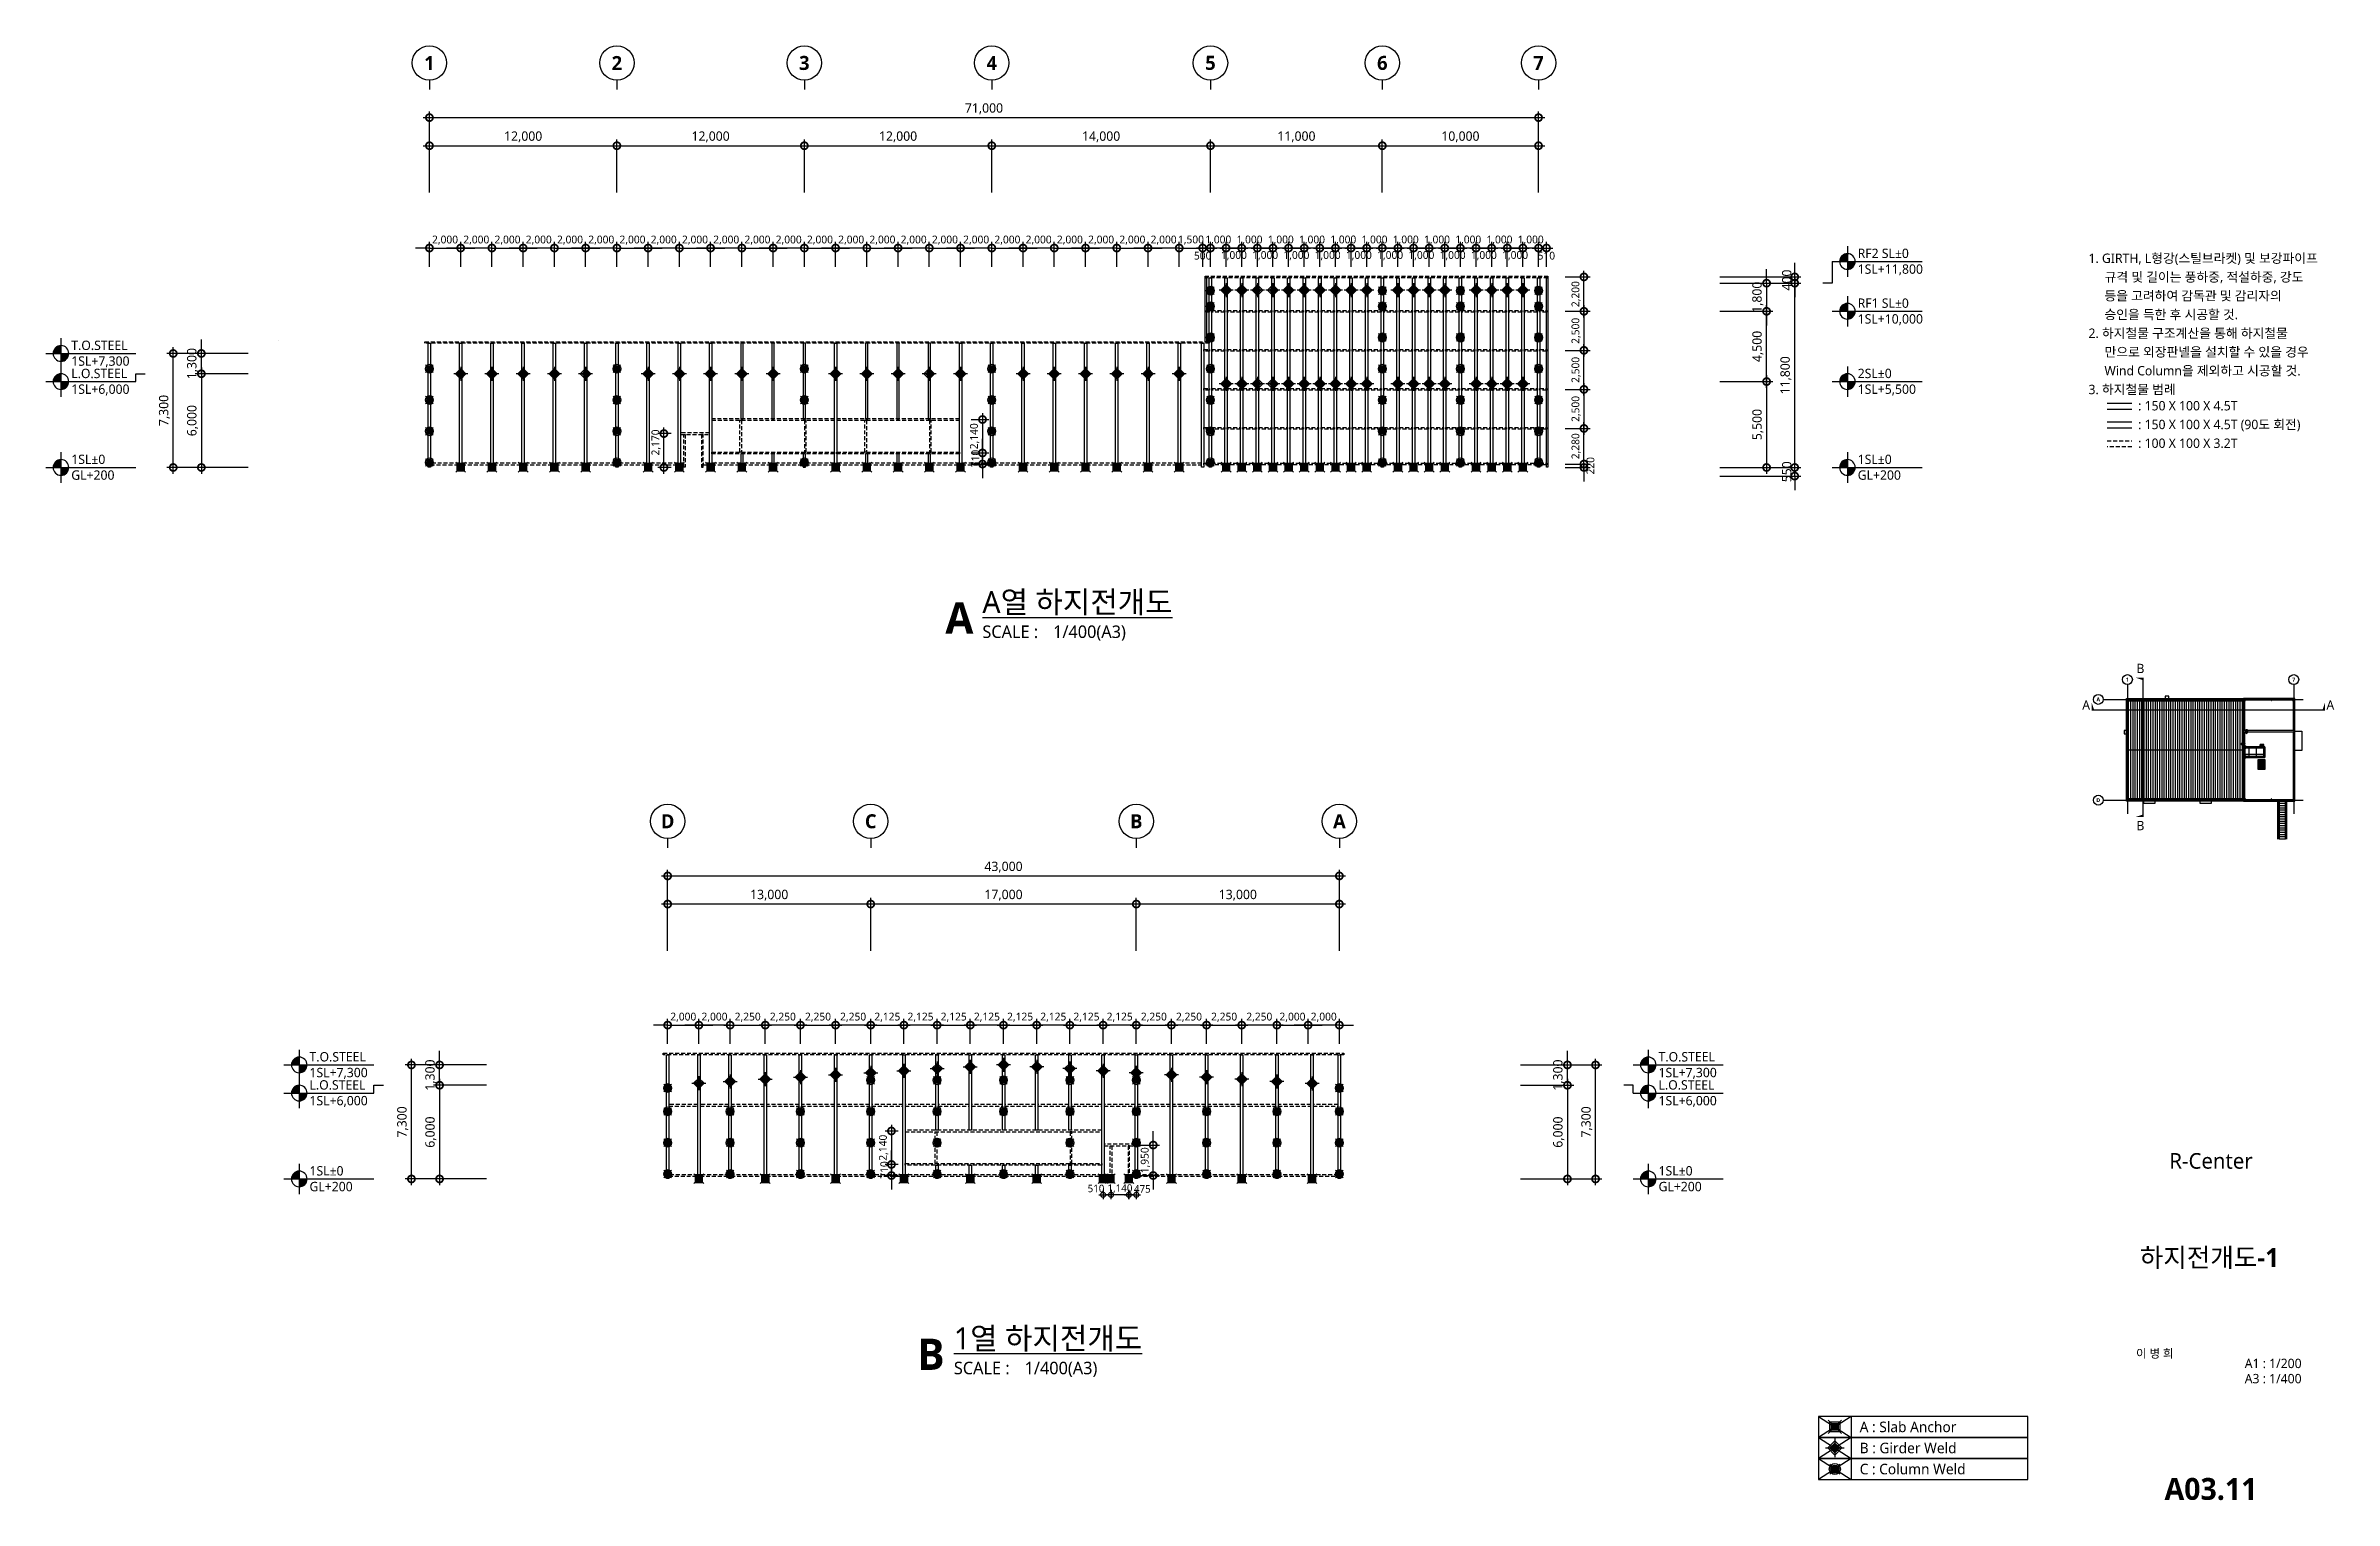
# Model space of a CAD drawing. Header units: millimetres. Extents: x 16690 to 498495, y 5875 to 98995.
# Drawn here: x 16690 to 163187, y 5875 to 98995 of the extents above; entities that cross this region are included whole.
import ezdxf
from ezdxf.enums import TextEntityAlignment as Align
from ezdxf.xclip import XClip

# ---------------------------------------------------------------- set-up
doc = ezdxf.new("R2010")
doc.units = ezdxf.units.MM
doc.header["$LTSCALE"] = 200
doc.header["$XCLIPFRAME"] = 0
for name, pattern in [('CEN-GAUN', [32.2, 30, -1, 0.2, -1]), ('DASHED', [19.05, 12.7, -6.35]), ('HIDD', [1.05, 0.6, -0.45]), ('XR01-B21-EA-1-P$0$HID', [2.3, 1.5, -0.8])]:
    doc.linetypes.add(name, pattern=pattern)
doc.layers.get('DEFPOINTS').update_dxf_attribs({"color": 137})
for name, color, linetype in [('1. mark1', 2, 'Continuous'), ('1. mark2', 30, 'Continuous'), ('1. mark3', 3, 'Continuous'), ('1.conc', 5, 'Continuous'), ('1.ㅁ-100x100x3.2T', 6, 'DASHED'), ('1.ㅁ-150x100x4.5T', 4, 'Continuous'), ('CAGE_LADDER', 8, 'Continuous'), ('CEN', 1, 'CEN-GAUN'), ('DIM', 7, 'Continuous'), ('DIM-INT', 7, 'Continuous'), ('DIM1', 7, 'Continuous'), ('ELE-3', 3, 'Continuous'), ('ELE-4', 4, 'Continuous'), ('ELE-5', 5, 'Continuous'), ('ELE-6', 6, 'Continuous'), ('ELE-7', 7, 'Continuous'), ('ELE-8', 8, 'Continuous'), ('ELE-9', 9, 'Continuous'), ('HAT', 8, 'Continuous'), ('PIA0-DIM', 7, 'Continuous'), ('R.D', 6, 'Continuous'), ('SYM', 6, 'Continuous'), ('SYM-BUB', 3, 'Continuous'), ('SYM-LEVEL', 7, 'Continuous'), ('TEXT', 3, 'Continuous'), ('XR-SHEET$0$TITLE', 7, 'Continuous'), ('XR-SHEET$1$SHT', 5, 'Continuous'), ('XR-SHEET$1$TEXT', 3, 'Continuous')]:
    doc.layers.add(name, color=color, linetype=linetype)
doc.layers.add('Defpoint', color=144, linetype='Continuous', plot=False)
doc.styles.add('gsts', font='malgun.ttf')
doc.styles.add('XR-SHEET$0$굴림체(옥산)', font='malgun.ttf')
doc.styles.add('맑은고딕B', font='malgunbd.ttf')
doc.styles.add('스타일1', font='malgun.ttf')
doc.dimstyles.new('CJA', dxfattribs={"dimscale": 200, "dimtxt": 3, "dimasz": 1, "dimexe": 2, "dimexo": 3, "dimgap": 1, "dimtad": 1, "dimdec": 0, "dimzin": 1, "dimdsep": 46, "dimlunit": 6, "dimtxsty": '스타일1', "dimblk": 'GAUN-DOT', "dimcen": -2, "dimdle": 2, "dimclrd": 256, "dimclre": 256, "dimclrt": 3, "dimadec": 0, "dimazin": 0, "dimtfac": 1, "dimtdec": 0, "dimtix": 1, "dimtmove": 2, "dimatfit": 3, "dimldrblk": 'DOTSMALL', "dimfxl": 1, "dimtolj": 1, "dimtzin": 1, "dimarcsym": 0})
doc.dimstyles.new('GAUN-200-I', dxfattribs={"dimscale": 200, "dimtxt": 2.4, "dimasz": 0.7, "dimexe": 1, "dimexo": 1, "dimgap": 0.5, "dimtad": 1, "dimdec": 0, "dimzin": 1, "dimdsep": 46, "dimlunit": 6, "dimtxsty": '스타일1', "dimblk": 'GAUN-DOT', "dimcen": -2, "dimdle": 2, "dimclrd": 256, "dimclre": 256, "dimclrt": 4, "dimadec": 0, "dimazin": 0, "dimtfac": 1, "dimtdec": 0, "dimtix": 1, "dimtmove": 2, "dimatfit": 3, "dimldrblk": 'DOTSMALL', "dimfxl": 1, "dimtolj": 1, "dimtzin": 1, "dimarcsym": 0})

msp = doc.modelspace()

# ---------------------------------------------------------------- texts
at = {"layer": 'SYM', "style": '스타일1'}
for s, p in [('B', (150525.415, 58826.614)), ('A', (147056.734, 56491.634)), ('A', (162688.579, 56491.634)), ('B', (150525.415, 48767.585))]:
    msp.add_text(s, height=600, dxfattribs=at).set_placement(p)
at = {"layer": 'TEXT', "style": '스타일1'}
msp.add_text('R-Center', height=1000, dxfattribs=at).set_placement((155300, 27600), align=Align.MIDDLE_CENTER)

# ---------------------------------------------------------------- blocks, each defined once
blk = doc.blocks.new('_DotSmall')
at = {"color": 0, "linetype": 'ByBlock', "const_width": 0.5}
blk.add_lwpolyline([(-0.0625, 0, 1), (0.0625, 0, 1)], format="xyb", close=True, dxfattribs=at)
blk = doc.blocks.new('*D12')
at = {"layer": 'DEFPOINTS', "color": 0, "transparency": 16777216}
for p in [(112250, 94395), (41250, 88995), (112250, 88995)]:
    blk.add_point(p, dxfattribs=at)
at = {"layer": 'DIM', "color": 7, "lineweight": -2, "transparency": 16777216}
for p, q in [((40850, 94395), (112650, 94395)), ((41250, 89595), (41250, 94795)), ((112250, 89595), (112250, 94795))]:
    blk.add_line(p, q, dxfattribs=at)
at = {"layer": 'DIM', "color": 7, "lineweight": -2, "transparency": 16777216, "xscale": 900, "yscale": 900, "zscale": 900, "rotation": 180}
blk.add_blockref('_DotSmall', (41250, 94395), dxfattribs=at)
at = {"layer": 'DIM', "color": 7, "lineweight": -2, "transparency": 16777216, "xscale": 900, "yscale": 900, "zscale": 900}
blk.add_blockref('_DotSmall', (112250, 94395), dxfattribs=at)
at = {"layer": 'DIM', "color": 3, "transparency": 16777216, "insert": (76750, 94957), "char_height": 600, "attachment_point": 5, "style": '스타일1'}
blk.add_mtext('\\A1;71,000', dxfattribs=at)
blk = doc.blocks.new('*D13')
at = {"layer": 'DEFPOINTS', "color": 0, "transparency": 16777216}
for p in [(53250, 92595), (41250, 88995), (53250, 88995)]:
    blk.add_point(p, dxfattribs=at)
at = {"layer": 'DIM', "color": 7, "lineweight": -2, "transparency": 16777216}
for p, q in [((40850, 92595), (53650, 92595)), ((41250, 89595), (41250, 92995)), ((53250, 89595), (53250, 92995))]:
    blk.add_line(p, q, dxfattribs=at)
at = {"layer": 'DIM', "color": 7, "lineweight": -2, "transparency": 16777216, "xscale": 900, "yscale": 900, "zscale": 900, "rotation": 180}
blk.add_blockref('_DotSmall', (41250, 92595), dxfattribs=at)
at = {"layer": 'DIM', "color": 7, "lineweight": -2, "transparency": 16777216, "xscale": 900, "yscale": 900, "zscale": 900}
blk.add_blockref('_DotSmall', (53250, 92595), dxfattribs=at)
at = {"layer": 'DIM', "color": 3, "transparency": 16777216, "insert": (47250, 93157), "char_height": 600, "attachment_point": 5, "style": '스타일1'}
blk.add_mtext('\\A1;12,000', dxfattribs=at)
blk = doc.blocks.new('*D14')
at = {"layer": 'DEFPOINTS', "color": 0, "transparency": 16777216}
for p in [(65250, 92595), (53250, 88995), (65250, 88995)]:
    blk.add_point(p, dxfattribs=at)
at = {"layer": 'DIM', "color": 7, "lineweight": -2, "transparency": 16777216}
for p, q in [((52850, 92595), (65650, 92595)), ((53250, 89595), (53250, 92995)), ((65250, 89595), (65250, 92995))]:
    blk.add_line(p, q, dxfattribs=at)
at = {"layer": 'DIM', "color": 7, "lineweight": -2, "transparency": 16777216, "xscale": 900, "yscale": 900, "zscale": 900, "rotation": 180}
blk.add_blockref('_DotSmall', (53250, 92595), dxfattribs=at)
at = {"layer": 'DIM', "color": 7, "lineweight": -2, "transparency": 16777216, "xscale": 900, "yscale": 900, "zscale": 900}
blk.add_blockref('_DotSmall', (65250, 92595), dxfattribs=at)
at = {"layer": 'DIM', "color": 3, "transparency": 16777216, "insert": (59250, 93157), "char_height": 600, "attachment_point": 5, "style": '스타일1'}
blk.add_mtext('\\A1;12,000', dxfattribs=at)
blk = doc.blocks.new('*D15')
at = {"layer": 'DEFPOINTS', "color": 0, "transparency": 16777216}
for p in [(77250, 92595), (65250, 88995), (77250, 88995)]:
    blk.add_point(p, dxfattribs=at)
at = {"layer": 'DIM', "color": 7, "lineweight": -2, "transparency": 16777216}
for p, q in [((64850, 92595), (77650, 92595)), ((65250, 89595), (65250, 92995)), ((77250, 89595), (77250, 92995))]:
    blk.add_line(p, q, dxfattribs=at)
at = {"layer": 'DIM', "color": 7, "lineweight": -2, "transparency": 16777216, "xscale": 900, "yscale": 900, "zscale": 900, "rotation": 180}
blk.add_blockref('_DotSmall', (65250, 92595), dxfattribs=at)
at = {"layer": 'DIM', "color": 7, "lineweight": -2, "transparency": 16777216, "xscale": 900, "yscale": 900, "zscale": 900}
blk.add_blockref('_DotSmall', (77250, 92595), dxfattribs=at)
at = {"layer": 'DIM', "color": 3, "transparency": 16777216, "insert": (71250, 93157), "char_height": 600, "attachment_point": 5, "style": '스타일1'}
blk.add_mtext('\\A1;12,000', dxfattribs=at)
blk = doc.blocks.new('*D16')
at = {"layer": 'DEFPOINTS', "color": 0, "transparency": 16777216}
for p in [(102250, 92595), (91250, 88995), (102250, 88995)]:
    blk.add_point(p, dxfattribs=at)
at = {"layer": 'DIM', "color": 7, "lineweight": -2, "transparency": 16777216}
for p, q in [((90850, 92595), (102650, 92595)), ((91250, 89595), (91250, 92995)), ((102250, 89595), (102250, 92995))]:
    blk.add_line(p, q, dxfattribs=at)
at = {"layer": 'DIM', "color": 7, "lineweight": -2, "transparency": 16777216, "xscale": 900, "yscale": 900, "zscale": 900, "rotation": 180}
blk.add_blockref('_DotSmall', (91250, 92595), dxfattribs=at)
at = {"layer": 'DIM', "color": 7, "lineweight": -2, "transparency": 16777216, "xscale": 900, "yscale": 900, "zscale": 900}
blk.add_blockref('_DotSmall', (102250, 92595), dxfattribs=at)
at = {"layer": 'DIM', "color": 3, "transparency": 16777216, "insert": (96750, 93157), "char_height": 600, "attachment_point": 5, "style": '스타일1'}
blk.add_mtext('\\A1;11,000', dxfattribs=at)
blk = doc.blocks.new('*D17')
at = {"layer": 'DEFPOINTS', "color": 0, "transparency": 16777216}
for p in [(112250, 92595), (102250, 88995), (112250, 88995)]:
    blk.add_point(p, dxfattribs=at)
at = {"layer": 'DIM', "color": 7, "lineweight": -2, "transparency": 16777216}
for p, q in [((101850, 92595), (112650, 92595)), ((102250, 89595), (102250, 92995)), ((112250, 89595), (112250, 92995))]:
    blk.add_line(p, q, dxfattribs=at)
at = {"layer": 'DIM', "color": 7, "lineweight": -2, "transparency": 16777216, "xscale": 900, "yscale": 900, "zscale": 900, "rotation": 180}
blk.add_blockref('_DotSmall', (102250, 92595), dxfattribs=at)
at = {"layer": 'DIM', "color": 7, "lineweight": -2, "transparency": 16777216, "xscale": 900, "yscale": 900, "zscale": 900}
blk.add_blockref('_DotSmall', (112250, 92595), dxfattribs=at)
at = {"layer": 'DIM', "color": 3, "transparency": 16777216, "insert": (107250, 93157), "char_height": 600, "attachment_point": 5, "style": '스타일1'}
blk.add_mtext('\\A1;10,000', dxfattribs=at)
blk = doc.blocks.new('*D18')
at = {"layer": 'DEFPOINTS', "color": 0, "transparency": 16777216}
for p in [(91250, 92595), (77250, 88995), (91250, 88995)]:
    blk.add_point(p, dxfattribs=at)
at = {"layer": 'DIM', "color": 7, "lineweight": -2, "transparency": 16777216}
for p, q in [((76850, 92595), (91650, 92595)), ((77250, 89595), (77250, 92995)), ((91250, 89595), (91250, 92995))]:
    blk.add_line(p, q, dxfattribs=at)
at = {"layer": 'DIM', "color": 7, "lineweight": -2, "transparency": 16777216, "xscale": 900, "yscale": 900, "zscale": 900, "rotation": 180}
blk.add_blockref('_DotSmall', (77250, 92595), dxfattribs=at)
at = {"layer": 'DIM', "color": 7, "lineweight": -2, "transparency": 16777216, "xscale": 900, "yscale": 900, "zscale": 900}
blk.add_blockref('_DotSmall', (91250, 92595), dxfattribs=at)
at = {"layer": 'DIM', "color": 3, "transparency": 16777216, "insert": (84250, 93157), "char_height": 600, "attachment_point": 5, "style": '스타일1'}
blk.add_mtext('\\A1;14,000', dxfattribs=at)
blk = doc.blocks.new('NEW_BUB')
at = {"layer": 'SYM-BUB', "color": 6}
blk.add_line((0, 3), (0, 0), dxfattribs=at)
blk.add_circle((0, 8.5), 5.5, dxfattribs=at)
at = {"layer": 'SYM-BUB', "color": 3, "style": '맑은고딕B'}
blk.add_attdef('X', text='', height=4.5, dxfattribs=at).set_placement((0, 8.5), align=Align.MIDDLE)
blk = doc.blocks.new('*D19')
at = {"layer": 'DEFPOINTS', "color": 0, "transparency": 16777216}
for p in [(99500, 45844), (56500, 40444), (99500, 40444)]:
    blk.add_point(p, dxfattribs=at)
at = {"layer": 'DIM', "color": 7, "lineweight": -2, "transparency": 16777216}
for p, q in [((56100, 45844), (99900, 45844)), ((56500, 41044), (56500, 46244)), ((99500, 41044), (99500, 46244))]:
    blk.add_line(p, q, dxfattribs=at)
at = {"layer": 'DIM', "color": 7, "lineweight": -2, "transparency": 16777216, "xscale": 900, "yscale": 900, "zscale": 900, "rotation": 180}
blk.add_blockref('_DotSmall', (56500, 45844), dxfattribs=at)
at = {"layer": 'DIM', "color": 7, "lineweight": -2, "transparency": 16777216, "xscale": 900, "yscale": 900, "zscale": 900}
blk.add_blockref('_DotSmall', (99500, 45844), dxfattribs=at)
at = {"layer": 'DIM', "color": 3, "transparency": 16777216, "insert": (78000, 46404), "char_height": 600, "attachment_point": 5, "style": '스타일1'}
blk.add_mtext('\\A1;43,000', dxfattribs=at)
blk = doc.blocks.new('*D20')
at = {"layer": 'DEFPOINTS', "color": 0, "transparency": 16777216}
for p in [(86500, 44044), (86500, 40444), (99500, 40444)]:
    blk.add_point(p, dxfattribs=at)
at = {"layer": 'DIM', "color": 7, "lineweight": -2, "transparency": 16777216}
for p, q in [((99900, 44044), (86100, 44044)), ((86500, 41044), (86500, 44444)), ((99500, 41044), (99500, 44444))]:
    blk.add_line(p, q, dxfattribs=at)
at = {"layer": 'DIM', "color": 7, "lineweight": -2, "transparency": 16777216, "xscale": 900, "yscale": 900, "zscale": 900, "rotation": 180}
blk.add_blockref('_DotSmall', (86500, 44044), dxfattribs=at)
at = {"layer": 'DIM', "color": 7, "lineweight": -2, "transparency": 16777216, "xscale": 900, "yscale": 900, "zscale": 900}
blk.add_blockref('_DotSmall', (99500, 44044), dxfattribs=at)
at = {"layer": 'DIM', "color": 3, "transparency": 16777216, "insert": (93000, 44606), "char_height": 600, "attachment_point": 5, "style": '스타일1'}
blk.add_mtext('\\A1;13,000', dxfattribs=at)
blk = doc.blocks.new('*D21')
at = {"layer": 'DEFPOINTS', "color": 0, "transparency": 16777216}
for p in [(69500, 44044), (69500, 40444), (86500, 40444)]:
    blk.add_point(p, dxfattribs=at)
at = {"layer": 'DIM', "color": 7, "lineweight": -2, "transparency": 16777216}
for p, q in [((86900, 44044), (69100, 44044)), ((69500, 41044), (69500, 44444)), ((86500, 41044), (86500, 44444))]:
    blk.add_line(p, q, dxfattribs=at)
at = {"layer": 'DIM', "color": 7, "lineweight": -2, "transparency": 16777216, "xscale": 900, "yscale": 900, "zscale": 900, "rotation": 180}
blk.add_blockref('_DotSmall', (69500, 44044), dxfattribs=at)
at = {"layer": 'DIM', "color": 7, "lineweight": -2, "transparency": 16777216, "xscale": 900, "yscale": 900, "zscale": 900}
blk.add_blockref('_DotSmall', (86500, 44044), dxfattribs=at)
at = {"layer": 'DIM', "color": 3, "transparency": 16777216, "insert": (78000, 44606), "char_height": 600, "attachment_point": 5, "style": '스타일1'}
blk.add_mtext('\\A1;17,000', dxfattribs=at)
blk = doc.blocks.new('*D22')
at = {"layer": 'DEFPOINTS', "color": 0, "transparency": 16777216}
for p in [(56500, 44044), (56500, 40444), (69500, 40444)]:
    blk.add_point(p, dxfattribs=at)
at = {"layer": 'DIM', "color": 7, "lineweight": -2, "transparency": 16777216}
for p, q in [((69900, 44044), (56100, 44044)), ((56500, 41044), (56500, 44444)), ((69500, 41044), (69500, 44444))]:
    blk.add_line(p, q, dxfattribs=at)
at = {"layer": 'DIM', "color": 7, "lineweight": -2, "transparency": 16777216, "xscale": 900, "yscale": 900, "zscale": 900, "rotation": 180}
blk.add_blockref('_DotSmall', (56500, 44044), dxfattribs=at)
at = {"layer": 'DIM', "color": 7, "lineweight": -2, "transparency": 16777216, "xscale": 900, "yscale": 900, "zscale": 900}
blk.add_blockref('_DotSmall', (69500, 44044), dxfattribs=at)
at = {"layer": 'DIM', "color": 3, "transparency": 16777216, "insert": (63000, 44606), "char_height": 600, "attachment_point": 5, "style": '스타일1'}
blk.add_mtext('\\A1;13,000', dxfattribs=at)
blk = doc.blocks.new('*D48')
at = {"layer": 'DEFPOINTS', "color": 0, "transparency": 16777216}
for p in [(24850, 79295), (30250, 79295), (30250, 71995)]:
    blk.add_point(p, dxfattribs=at)
at = {"layer": 'DIM', "color": 7, "lineweight": -2, "transparency": 16777216}
for p, q in [((29650, 79295), (24450, 79295)), ((24850, 71595), (24850, 79695)), ((29650, 71995), (24450, 71995))]:
    blk.add_line(p, q, dxfattribs=at)
at = {"layer": 'DIM', "color": 7, "lineweight": -2, "transparency": 16777216, "xscale": 900, "yscale": 900, "zscale": 900}
for p, rotation in [((24850, 79295), 90), ((24850, 71995), 270)]:
    blk.add_blockref('_DotSmall', p, dxfattribs=dict(at, rotation=rotation))
at = {"layer": 'DIM', "color": 3, "transparency": 16777216, "insert": (24290, 75645), "char_height": 600, "attachment_point": 5, "rotation": 90, "style": '스타일1'}
blk.add_mtext('\\A1;7,300', dxfattribs=at)
blk = doc.blocks.new('*D49')
at = {"layer": 'DEFPOINTS', "color": 0, "transparency": 16777216}
for p in [(30250, 77995), (26650, 71995), (30250, 71995)]:
    blk.add_point(p, dxfattribs=at)
at = {"layer": 'DIM', "color": 7, "lineweight": -2, "transparency": 16777216}
for p, q in [((29650, 77995), (26250, 77995)), ((26650, 78395), (26650, 71595)), ((29650, 71995), (26250, 71995))]:
    blk.add_line(p, q, dxfattribs=at)
at = {"layer": 'DIM', "color": 7, "lineweight": -2, "transparency": 16777216, "xscale": 900, "yscale": 900, "zscale": 900}
for p, rotation in [((26650, 77995), 90), ((26650, 71995), 270)]:
    blk.add_blockref('_DotSmall', p, dxfattribs=dict(at, rotation=rotation))
at = {"layer": 'DIM', "color": 3, "transparency": 16777216, "insert": (26090, 74995), "char_height": 600, "attachment_point": 5, "rotation": 90, "style": '스타일1'}
blk.add_mtext('\\A1;6,000', dxfattribs=at)
blk = doc.blocks.new('LEVEL1')
at = {"layer": 'SYM-LEVEL'}
h = blk.add_hatch(color=6, dxfattribs=at)
edge = h.paths.add_edge_path()
edge.add_ellipse((4.87, 0), major_axis=(1.77, 1.77), ratio=1, start_angle=405, end_angle=495)
edge.add_line((2.37, 0), (4.87, 0))
edge.add_line((4.87, 0), (4.87, 2.5))
edge = h.paths.add_edge_path()
edge.add_ellipse((4.87, 0), major_axis=(1.77, 1.77), ratio=1, start_angle=225, end_angle=315)
edge.add_line((7.37, 0), (4.87, 0))
edge.add_line((4.87, 0), (4.87, -2.5))
at = {"layer": 'SYM-LEVEL', "color": 6}
for p, q in [((0, 0), (9.74, 0)), ((4.87, 4.87), (4.87, -4.87)), ((9.07, 0), (28.8, 0))]:
    blk.add_line(p, q, dxfattribs=at)
blk.add_ellipse((4.87, 0), major_axis=(1.77, 1.77), ratio=1, start_param=5.497787, end_param=11.780972, dxfattribs=at)
at = {"layer": 'SYM-LEVEL', "color": 3, "style": '스타일1'}
for tag, p in [('1층-바닥마감', (8.16, 1.11)), ('EL-+100', (8.16, -3.93))]:
    blk.add_attdef(tag, p, '', height=3, dxfattribs=at)
blk = doc.blocks.new('*D50')
at = {"layer": 'DEFPOINTS', "color": 0, "transparency": 16777216}
for p in [(26650, 79295), (30250, 79295), (30250, 77995)]:
    blk.add_point(p, dxfattribs=at)
at = {"layer": 'DIM', "color": 7, "lineweight": -2, "transparency": 16777216}
for p, q in [((29650, 79295), (26250, 79295)), ((26650, 79295), (26650, 80195)), ((26650, 77995), (26650, 79295)), ((29650, 77995), (26250, 77995)), ((26650, 77995), (26650, 77095))]:
    blk.add_line(p, q, dxfattribs=at)
at = {"layer": 'DIM', "color": 7, "lineweight": -2, "transparency": 16777216, "xscale": 900, "yscale": 900, "zscale": 900}
for p, rotation in [((26650, 79295), 270), ((26650, 77995), 90)]:
    blk.add_blockref('_DotSmall', p, dxfattribs=dict(at, rotation=rotation))
at = {"layer": 'DIM', "color": 3, "transparency": 16777216, "insert": (26088, 78645), "char_height": 600, "attachment_point": 5, "rotation": 90, "style": '스타일1'}
blk.add_mtext('\\A1;1,300', dxfattribs=at)
blk = doc.blocks.new('XR-TITLE')
at = {"layer": 'XR-SHEET$0$TITLE', "true_color": 0x000000, "style": 'XR-SHEET$0$굴림체(옥산)'}
for tag, height, p in [('동명칭', 6, (776.77, -457.26)), ('SCALE-A1', 3, (797.5, -522)), ('SCALE-A3', 3, (797.5, -527)), ('DATA', 3, (797.5, -540))]:
    blk.add_attdef(tag, text='', height=height, dxfattribs=at).set_placement(p, align=Align.MIDDLE)
for tag, height, p in [('TITLE1', 6, (776.5, -479.4)), ('TITLE4', 6, (776.5, -484.39)), ('TITLE2', 6, (776.5, -489)), ('TITLE5', 6, (776.5, -493.99)), ('TITLE3', 6, (776.5, -498.7)), ('NAME-1', 3, (760.16, -517.5)), ('NAME-2', 3, (760.16, -526.5)), ('A0.00', 7, (776.5, -561))]:
    blk.add_attdef(tag, text='', height=height, dxfattribs=at).set_placement(p, align=Align.MIDDLE_CENTER)
blk = doc.blocks.new('CAGE_RADDER')
at = {"layer": 'CAGE_LADDER'}
h = blk.add_hatch(dxfattribs=at)
h.set_pattern_fill('GRATE', color=256, scale=100, angle=90, style=0)
h.set_pattern_definition([(90, (814.94, 130.295), (-79.375, -2e-14), []), (180, (814.94, 130.3), (5e-14, -317.5), [])])
h.paths.add_polyline_path([(0, -382), (0, 326), (500, 326), (500, -382)])
for p, q in [((-801, 258), (-802, 263)), ((-761, 270), (-763, 276)), ((-118, 278), (-693, 278)), ((-118, 272), (-693, 272)), ((-526, 278), (-526, 283)), ((-526, 283), (-485, 283)), ((-485, 283), (-485, 278)), ((-157, 272), (-157, -322)), ((-141, 272), (-141, -322)), ((-118, 278), (-118, 272)), ((610, 326), (-97, 326)), ((-97, 326), (-97, 272)), ((610, 272), (-97, 272)), ((0, 214), (0, 268)), ((0, 268), (0, 214)), ((610, 326), (610, 272)), ((-995, -5), (-1001, -5)), ((-995, -46), (-1001, -46)), ((-801, -308), (-802, -314)), ((-761, -321), (-763, -326)), ((-118, -322), (-693, -322)), ((-688, -328), (-693, -328)), ((-626, -328), (-688, -328)), ((-626, -328), (-118, -328)), ((-526, -334), (-526, -328)), ((-485, -334), (-526, -334)), ((-485, -328), (-485, -334)), ((-118, -328), (-118, -322)), ((610, -328), (-97, -328)), ((-97, -382), (-97, -328)), ((610, -382), (-97, -382)), ((0, -268), (0, -214)), ((0, -214), (0, -268)), ((610, -382), (610, -328))]:
    blk.add_line(p, q, dxfattribs=at)
at = {"layer": 'CAGE_LADDER', "linetype": 'XR01-B21-EA-1-P$0$HID'}
for p, q in [((610, 277), (-97, 277)), ((610, -334), (-97, -334))]:
    blk.add_line(p, q, dxfattribs=at)
at = {"layer": 'CAGE_LADDER'}
for points in [[(-97, 278), (-97, 330), (-99, 330, 0.4142136), (-102, 326), (-102, 290, -0.4142136), (-109, 283), (-198, 283, 0.4142136), (-201, 280), (-201, 278)], [(-97, -328), (-97, -380), (-99, -380, -0.4142136), (-102, -377), (-102, -340, 0.4142136), (-109, -334), (-198, -334, -0.4142136), (-201, -331), (-201, -328)]]:
    blk.add_lwpolyline(points, format="xyb", close=True, dxfattribs=at)
blk.add_lwpolyline([(500, 326), (0, 326), (0, -382), (500, -382)], close=True, dxfattribs=at)
for centre, radius, start, end in [((-693, -25), 303, 89.984191, 269.984191), ((-693, -25), 297, 89.984191, 269.984191), ((-686, -39), 324, 103.699797, 111.040763), ((-678, -25), 323, 176.324674, 183.675326), ((-686, -11), 324, 248.959237, 256.300203)]:
    blk.add_arc(centre, radius, start, end, dxfattribs=at)
blk = doc.blocks.new('%%P150RD')
at = {"layer": 'R.D', "color": 1}
for p, q in [((-175, 0), (175, 0)), ((0, 175), (0, -175))]:
    blk.add_line(p, q, dxfattribs=at)
at = {"layer": 'R.D'}
blk.add_circle((0, 0), 75, dxfattribs=at)
blk = doc.blocks.new('A$C34F20437')
at = {"layer": 'CEN'}
for points in [[(-150, 0), (150, 0)], [(0, -150), (0, 150)]]:
    blk.add_lwpolyline(points, dxfattribs=at)
at = {"layer": 'ELE-7'}
blk.add_circle((0, 0), 37.5, dxfattribs=at)
at = {"layer": 'ELE-8'}
blk.add_circle((0, 0), 87.5, dxfattribs=at)
blk = doc.blocks.new('xr-key')
at = {"layer": 'HAT'}
h = blk.add_hatch(dxfattribs=at)
h.set_pattern_fill('LINE', color=251, scale=300, angle=90)
h.set_pattern_definition([(90, (-383837.6, -452418.9), (-952.5, 6e-14), [])])
h.paths.add_polyline_path([(22700, 31500), (9400, 31500), (9400, 23000), (22700, 23000)])
h.paths.add_polyline_path([(34200, 31500), (22700, 31500), (22700, 23000), (34200, 23000)])
h.paths.add_polyline_path([(45700, 31500), (34200, 31500), (34200, 23000), (45700, 23000)])
h.paths.add_polyline_path([(58700, 31500), (45700, 31500), (45700, 23000), (58700, 23000)])
h.paths.add_polyline_path([(22700, 40000), (9400, 40000), (9400, 31500), (22700, 31500)])
h.paths.add_polyline_path([(34200, 40000), (22700, 40000), (22700, 31500), (34200, 31500)])
h.paths.add_polyline_path([(45700, 40000), (34200, 40000), (34200, 31500), (45700, 31500)])
h.paths.add_polyline_path([(58700, 40000), (45700, 40000), (45700, 31500), (58700, 31500)])
h.paths.add_polyline_path([(22700, 52350), (9400, 52350), (9400, 40000), (22700, 40000)])
h.paths.add_polyline_path([(58700, 52350), (45700, 52350), (45700, 40000), (58700, 40000)])
h.paths.add_polyline_path([(45700, 52350), (34200, 52350), (34200, 40000), (45700, 40000)])
h.paths.add_polyline_path([(34200, 52350), (22700, 52350), (22700, 40000), (34200, 40000)])
h.paths.add_polyline_path([(22700, 10650), (34200, 10650), (34200, 23000), (22700, 23000)])
h.paths.add_polyline_path([(9400, 10650), (22700, 10650), (22700, 23000), (9400, 23000)])
h.paths.add_polyline_path([(45700, 10650), (58700, 10650), (58700, 23000), (45700, 23000)])
h.paths.add_polyline_path([(34200, 10650), (45700, 10650), (45700, 23000), (34200, 23000)])
h = blk.add_hatch(dxfattribs=at)
h.set_pattern_fill('ANSI37', color=251, scale=1000, angle=45)
h.set_pattern_definition([(90, (67300, 30512.5), (-3175, 0), []), (180, (67300, 30512.5), (-2e-13, -3175), [])])
h.paths.add_polyline_path([(59400, 28700), (67300, 28700), (67300, 32325), (59400, 32325)])
h = blk.add_hatch(dxfattribs=at)
h.set_pattern_fill('_USER', color=251, scale=500, angle=-90, pattern_type=0)
h.set_pattern_definition([(270, (67350, 33825), (500, -9e-14), [])])
h.paths.add_polyline_path([(67350, 33825), (67350, 32825), (65850, 32825), (65850, 33825)])
h = blk.add_hatch(dxfattribs=at)
h.set_pattern_fill('_USER', color=251, scale=200, pattern_type=0)
h.set_pattern_definition([(0, (-536900, -32900), (0, 200), [])])
h.paths.add_polyline_path([(67600, 27175), (67600, 23300), (65200, 23300), (65200, 27175)])
h = blk.add_hatch(dxfattribs=at)
h.set_pattern_fill('_USER', color=251, scale=950, pattern_type=0)
h.set_pattern_definition([(0, (-368700, -32900), (0, 950), [])])
h.paths.add_polyline_path([(74000, 9565), (74000, -18460), (76700, -18460), (76700, 9565)])
at = {"layer": 'ELE-3', "color": 251}
for p, q in [((59200, 52800), (59200, 39825)), ((59200, 39215), (59200, 32825)), ((59200, 28200), (59200, 10200))]:
    blk.add_line(p, q, dxfattribs=at)
blk.add_lwpolyline([(58700, 9565), (80635, 9565), (80635, 53435), (58700, 53435)], close=True, dxfattribs=at)
for points in [[(59200, 52800), (80000, 52800), (80000, 39825)], [(58700, 39215), (80635, 39215)], [(59200, 39825), (80000, 39825)], [(80000, 39215), (80000, 10200), (59200, 10200)]]:
    blk.add_lwpolyline(points, dxfattribs=at)
at = {"layer": 'ELE-4', "color": 251}
blk.add_line((9400, 31500), (58700, 31500), dxfattribs=at)
for points in [[(58700, 9565), (8765, 9565), (8765, 53435), (58700, 53435)], [(58700, 10200), (9400, 10200), (9400, 52800), (58700, 52800)]]:
    blk.add_lwpolyline(points, dxfattribs=at)
for points in [[(58900, 32825), (67800, 32825), (67800, 28200), (58900, 28200)], [(59400, 32325), (67300, 32325), (67300, 28700), (59400, 28700)], [(67600, 27175), (67600, 23300), (65200, 23300), (65200, 27175)]]:
    blk.add_lwpolyline(points, close=True, dxfattribs=at)
at = {"layer": 'ELE-5', "color": 251}
for p, q in [((9400, 52350), (58700, 52350)), ((9400, 10650), (58700, 10650)), ((74000, 9565), (74000, -18460))]:
    blk.add_line(p, q, dxfattribs=at)
at = {"layer": 'ELE-6', "color": 251}
for p, q in [((73200, 9565), (73200, -18460)), ((73700, 9565), (73700, -18460)), ((76700, -18460), (76700, 9565)), ((77200, -18460), (77200, 9565))]:
    blk.add_line(p, q, dxfattribs=at)
blk.add_lwpolyline([(66100, 32825), (58900, 32825), (58900, 28200), (67800, 28200), (67800, 32825), (67100, 32825)], dxfattribs=at)
at = {"layer": 'ELE-7', "color": 251}
blk.add_lwpolyline([(67350, 32825), (67350, 33825), (65850, 33825), (65850, 32825)], dxfattribs=at)
at = {"layer": 'ELE-8', "color": 251}
for points in [[(26850, 53435), (26850, 54335), (25350, 54335), (25350, 53435)], [(8765, 39750), (7865, 39750), (7865, 38250), (8765, 38250)], [(80635, 39400), (83635, 39400), (83635, 31200), (80615, 31200)], [(16100, 9565), (16100, 8665), (21100, 8665), (21100, 9565)], [(40100, 9565), (40100, 8665), (45100, 8665), (45100, 9565)]]:
    blk.add_lwpolyline(points, dxfattribs=at)
at = {"layer": 'ELE-8', "color": 251, "linetype": 'HIDD'}
for points in [[(59581, 32200), (59581, 33000)], [(59656, 32200), (59656, 33000)], [(59581, 28825), (59581, 28025)], [(59656, 28825), (59656, 28025)]]:
    blk.add_lwpolyline(points, dxfattribs=at)
at = {"layer": 'ELE-8', "color": 251}
blk.add_lwpolyline([(67850, 27425), (67850, 23050), (64950, 23050), (64950, 27425)], close=True, dxfattribs=at)
at = {"layer": 'HAT', "color": 251}
for p, q in [((0, 53000), (84150, 53000)), ((9200, 58258), (9200, 4115)), ((80200, 58258), (80200, 4115)), ((0, 10000), (84150, 10000))]:
    blk.add_line(p, q, dxfattribs=at)
at = {"layer": 'CAGE_LADDER', "color": 251, "rotation": 90}
blk.add_blockref('CAGE_RADDER', (60026, 39455), dxfattribs=at)
at = {"layer": 'CAGE_LADDER', "color": 251}
blk.add_blockref('CAGE_RADDER', (58700, 33982), dxfattribs=at)
at = {"layer": 'ELE-9', "color": 251, "xscale": -1, "rotation": 90}
for p in [(59618, 33000), (59618, 32200)]:
    blk.add_blockref('A$C34F20437', p, dxfattribs=at)
at = {"layer": 'ELE-9', "color": 251, "rotation": 90}
for p in [(59618, 28825), (59618, 28025)]:
    blk.add_blockref('A$C34F20437', p, dxfattribs=at)
at = {"layer": 'R.D', "color": 251, "xscale": -0.6666666666666666, "yscale": 0.6666666666666666, "zscale": 0.6666666666666666}
for p in [(9700, 52600), (20700, 52600), (32700, 52600), (44700, 52600), (51700, 52600), (58200, 52600), (59500, 52600), (70600, 52600), (79700, 52600), (59500, 38715), (9700, 10400), (20700, 10400), (32700, 10400), (44700, 10400), (51700, 10400), (58200, 10400), (59500, 10500), (70600, 10500), (73850, 8050)]:
    blk.add_blockref('%%P150RD', p, dxfattribs=at)
at = {"layer": 'SYM-BUB', "xscale": 380.952380952381, "yscale": 380.952380952381, "zscale": 380.952380952381}
for p, values in [((9200, 58258), {'X': '1'}), ((80200, 58258), {'X': '7'})]:
    blk.add_blockref('NEW_BUB', p, dxfattribs=at).add_auto_attribs(values)
at = {"layer": 'SYM-BUB'}
ref = blk.add_blockref('NEW_BUB', (0, 53000), dxfattribs=dict(at, xscale=380.952380952381, yscale=380.952380952381, zscale=380.952380952381, rotation=90))
ref.add_attrib('X', 'A', dxfattribs={"color": 3, "height": 1667, "style": '맑은고딕B'}).set_placement((-3238, 53000), align=Align.MIDDLE)
ref = blk.add_blockref('NEW_BUB', (0, 10000), dxfattribs=dict(at, xscale=380.952380952381, yscale=380.952380952381, zscale=380.952380952381, rotation=90))
ref.add_attrib('X', 'D', dxfattribs={"color": 3, "height": 1667, "style": '맑은고딕B'}).set_placement((-3238, 10000), align=Align.MIDDLE)
blk = doc.blocks.new('dwgtitle')
at = {"layer": 'SYM', "color": 3, "style": '스타일1'}
blk.add_text('SCALE :', height=4, dxfattribs=at).set_placement((12.25, -1.4))
at = {"layer": 'SYM', "color": 6, "style": '맑은고딕B'}
blk.add_attdef('A', text='', height=10, dxfattribs=at).set_placement((4.89, 5), align=Align.MIDDLE)
at = {"layer": 'SYM', "color": 3, "style": '스타일1'}
for tag, p, height in [('%%UTITLE', (12.25, 6.59), 7), ('1/100', (34.89, -1.4), 4)]:
    blk.add_attdef(tag, p, '', height=height, dxfattribs=at)
blk = doc.blocks.new('*D60')
at = {"layer": 'DEFPOINTS', "color": 0, "transparency": 16777216}
for p in [(123250, 83795), (128650, 83795), (123250, 71995)]:
    blk.add_point(p, dxfattribs=at)
at = {"layer": 'DIM', "color": 7, "lineweight": -2, "transparency": 16777216}
for p, q in [((123850, 83795), (129050, 83795)), ((128650, 71595), (128650, 84195)), ((123850, 71995), (129050, 71995))]:
    blk.add_line(p, q, dxfattribs=at)
at = {"layer": 'DIM', "color": 7, "lineweight": -2, "transparency": 16777216, "xscale": 900, "yscale": 900, "zscale": 900}
for p, rotation in [((128650, 83795), 90), ((128650, 71995), 270)]:
    blk.add_blockref('_DotSmall', p, dxfattribs=dict(at, rotation=rotation))
at = {"layer": 'DIM', "color": 3, "transparency": 16777216, "insert": (128088, 77895), "char_height": 600, "attachment_point": 5, "rotation": 90, "style": '스타일1'}
blk.add_mtext('\\A1;11,800', dxfattribs=at)
blk = doc.blocks.new('*D61')
at = {"layer": 'DEFPOINTS', "color": 0, "transparency": 16777216}
for p in [(123250, 77495), (123250, 71995), (126850, 71995)]:
    blk.add_point(p, dxfattribs=at)
at = {"layer": 'DIM', "color": 7, "lineweight": -2, "transparency": 16777216}
for p, q in [((126850, 77895), (126850, 71595)), ((123850, 77495), (127250, 77495)), ((123850, 71995), (127250, 71995))]:
    blk.add_line(p, q, dxfattribs=at)
at = {"layer": 'DIM', "color": 7, "lineweight": -2, "transparency": 16777216, "xscale": 900, "yscale": 900, "zscale": 900}
for p, rotation in [((126850, 77495), 90), ((126850, 71995), 270)]:
    blk.add_blockref('_DotSmall', p, dxfattribs=dict(at, rotation=rotation))
at = {"layer": 'DIM', "color": 3, "transparency": 16777216, "insert": (126290, 74745), "char_height": 600, "attachment_point": 5, "rotation": 90, "style": '스타일1'}
blk.add_mtext('\\A1;5,500', dxfattribs=at)
blk = doc.blocks.new('*D62')
at = {"layer": 'DEFPOINTS', "color": 0, "transparency": 16777216}
for p in [(123250, 81995), (126850, 81995), (123250, 77495)]:
    blk.add_point(p, dxfattribs=at)
at = {"layer": 'DIM', "color": 7, "lineweight": -2, "transparency": 16777216}
for p, q in [((126850, 77095), (126850, 82395)), ((123850, 81995), (127250, 81995)), ((123850, 77495), (127250, 77495))]:
    blk.add_line(p, q, dxfattribs=at)
at = {"layer": 'DIM', "color": 7, "lineweight": -2, "transparency": 16777216, "xscale": 900, "yscale": 900, "zscale": 900}
for p, rotation in [((126850, 81995), 90), ((126850, 77495), 270)]:
    blk.add_blockref('_DotSmall', p, dxfattribs=dict(at, rotation=rotation))
at = {"layer": 'DIM', "color": 3, "transparency": 16777216, "insert": (126290, 79745), "char_height": 600, "attachment_point": 5, "rotation": 90, "style": '스타일1'}
blk.add_mtext('\\A1;4,500', dxfattribs=at)
blk = doc.blocks.new('*D63')
at = {"layer": 'DEFPOINTS', "color": 0, "transparency": 16777216}
for p in [(123250, 71995), (128650, 71995), (123250, 71445)]:
    blk.add_point(p, dxfattribs=at)
at = {"layer": 'DIM', "color": 7, "lineweight": -2, "transparency": 16777216}
for p, q in [((123850, 71995), (129050, 71995)), ((128650, 71995), (128650, 72895)), ((128650, 71445), (128650, 71995)), ((123850, 71445), (129050, 71445)), ((128650, 71445), (128650, 70545))]:
    blk.add_line(p, q, dxfattribs=at)
at = {"layer": 'DIM', "color": 7, "lineweight": -2, "transparency": 16777216, "xscale": 900, "yscale": 900, "zscale": 900}
for p, rotation in [((128650, 71995), 270), ((128650, 71445), 90)]:
    blk.add_blockref('_DotSmall', p, dxfattribs=dict(at, rotation=rotation))
at = {"layer": 'DIM', "color": 3, "transparency": 16777216, "insert": (128140, 71720), "char_height": 600, "attachment_point": 5, "rotation": 90, "style": '스타일1'}
blk.add_mtext('\\A1;550', dxfattribs=at)
blk = doc.blocks.new('*D64')
at = {"layer": 'DEFPOINTS', "color": 0, "transparency": 16777216}
for p in [(123250, 83795), (123250, 81995), (126850, 81995)]:
    blk.add_point(p, dxfattribs=at)
at = {"layer": 'DIM', "color": 7, "lineweight": -2, "transparency": 16777216}
for p, q in [((123850, 83795), (127250, 83795)), ((126850, 83795), (126850, 84695)), ((126850, 83795), (126850, 81995)), ((123850, 81995), (127250, 81995)), ((126850, 81995), (126850, 81095))]:
    blk.add_line(p, q, dxfattribs=at)
at = {"layer": 'DIM', "color": 7, "lineweight": -2, "transparency": 16777216, "xscale": 900, "yscale": 900, "zscale": 900}
for p, rotation in [((126850, 83795), 270), ((126850, 81995), 90)]:
    blk.add_blockref('_DotSmall', p, dxfattribs=dict(at, rotation=rotation))
at = {"layer": 'DIM', "color": 3, "transparency": 16777216, "insert": (126288, 82895), "char_height": 600, "attachment_point": 5, "rotation": 90, "style": '스타일1'}
blk.add_mtext('\\A1;1,800', dxfattribs=at)
blk = doc.blocks.new('*D65')
at = {"layer": 'DEFPOINTS', "color": 0, "transparency": 16777216}
for p in [(40100, 33744), (45500, 33744), (45500, 26444)]:
    blk.add_point(p, dxfattribs=at)
at = {"layer": 'DIM', "color": 7, "lineweight": -2, "transparency": 16777216}
for p, q in [((44900, 33744), (39700, 33744)), ((40100, 26044), (40100, 34144)), ((44900, 26444), (39700, 26444))]:
    blk.add_line(p, q, dxfattribs=at)
at = {"layer": 'DIM', "color": 7, "lineweight": -2, "transparency": 16777216, "xscale": 900, "yscale": 900, "zscale": 900}
for p, rotation in [((40100, 33744), 90), ((40100, 26444), 270)]:
    blk.add_blockref('_DotSmall', p, dxfattribs=dict(at, rotation=rotation))
at = {"layer": 'DIM', "color": 3, "transparency": 16777216, "insert": (39540, 30094), "char_height": 600, "attachment_point": 5, "rotation": 90, "style": '스타일1'}
blk.add_mtext('\\A1;7,300', dxfattribs=at)
blk = doc.blocks.new('*D66')
at = {"layer": 'DEFPOINTS', "color": 0, "transparency": 16777216}
for p in [(45500, 32444), (41900, 26444), (45500, 26444)]:
    blk.add_point(p, dxfattribs=at)
at = {"layer": 'DIM', "color": 7, "lineweight": -2, "transparency": 16777216}
for p, q in [((44900, 32444), (41500, 32444)), ((41900, 32844), (41900, 26044)), ((44900, 26444), (41500, 26444))]:
    blk.add_line(p, q, dxfattribs=at)
at = {"layer": 'DIM', "color": 7, "lineweight": -2, "transparency": 16777216, "xscale": 900, "yscale": 900, "zscale": 900}
for p, rotation in [((41900, 32444), 90), ((41900, 26444), 270)]:
    blk.add_blockref('_DotSmall', p, dxfattribs=dict(at, rotation=rotation))
at = {"layer": 'DIM', "color": 3, "transparency": 16777216, "insert": (41340, 29444), "char_height": 600, "attachment_point": 5, "rotation": 90, "style": '스타일1'}
blk.add_mtext('\\A1;6,000', dxfattribs=at)
blk = doc.blocks.new('*D67')
at = {"layer": 'DEFPOINTS', "color": 0, "transparency": 16777216}
for p in [(41900, 33744), (45500, 33744), (45500, 32444)]:
    blk.add_point(p, dxfattribs=at)
at = {"layer": 'DIM', "color": 7, "lineweight": -2, "transparency": 16777216}
for p, q in [((44900, 33744), (41500, 33744)), ((41900, 33744), (41900, 34644)), ((41900, 32444), (41900, 33744)), ((44900, 32444), (41500, 32444)), ((41900, 32444), (41900, 31544))]:
    blk.add_line(p, q, dxfattribs=at)
at = {"layer": 'DIM', "color": 7, "lineweight": -2, "transparency": 16777216, "xscale": 900, "yscale": 900, "zscale": 900}
for p, rotation in [((41900, 33744), 270), ((41900, 32444), 90)]:
    blk.add_blockref('_DotSmall', p, dxfattribs=dict(at, rotation=rotation))
at = {"layer": 'DIM', "color": 3, "transparency": 16777216, "insert": (41338, 33094), "char_height": 600, "attachment_point": 5, "rotation": 90, "style": '스타일1'}
blk.add_mtext('\\A1;1,300', dxfattribs=at)
blk = doc.blocks.new('*D68')
at = {"layer": 'DEFPOINTS', "color": 0, "transparency": 16777216}
for p in [(110500, 33744), (115900, 33744), (110500, 26444)]:
    blk.add_point(p, dxfattribs=at)
at = {"layer": 'DIM', "color": 7, "lineweight": -2, "transparency": 16777216}
for p, q in [((111100, 33744), (116300, 33744)), ((115900, 26044), (115900, 34144)), ((111100, 26444), (116300, 26444))]:
    blk.add_line(p, q, dxfattribs=at)
at = {"layer": 'DIM', "color": 7, "lineweight": -2, "transparency": 16777216, "xscale": 900, "yscale": 900, "zscale": 900}
for p, rotation in [((115900, 33744), 90), ((115900, 26444), 270)]:
    blk.add_blockref('_DotSmall', p, dxfattribs=dict(at, rotation=rotation))
at = {"layer": 'DIM', "color": 3, "transparency": 16777216, "insert": (115340, 30094), "char_height": 600, "attachment_point": 5, "rotation": 90, "style": '스타일1'}
blk.add_mtext('\\A1;7,300', dxfattribs=at)
blk = doc.blocks.new('*D69')
at = {"layer": 'DEFPOINTS', "color": 0, "transparency": 16777216}
for p in [(110500, 32444), (110500, 26444), (114100, 26444)]:
    blk.add_point(p, dxfattribs=at)
at = {"layer": 'DIM', "color": 7, "lineweight": -2, "transparency": 16777216}
for p, q in [((111100, 32444), (114500, 32444)), ((114100, 32844), (114100, 26044)), ((111100, 26444), (114500, 26444))]:
    blk.add_line(p, q, dxfattribs=at)
at = {"layer": 'DIM', "color": 7, "lineweight": -2, "transparency": 16777216, "xscale": 900, "yscale": 900, "zscale": 900}
for p, rotation in [((114100, 32444), 90), ((114100, 26444), 270)]:
    blk.add_blockref('_DotSmall', p, dxfattribs=dict(at, rotation=rotation))
at = {"layer": 'DIM', "color": 3, "transparency": 16777216, "insert": (113540, 29444), "char_height": 600, "attachment_point": 5, "rotation": 90, "style": '스타일1'}
blk.add_mtext('\\A1;6,000', dxfattribs=at)
blk = doc.blocks.new('*D70')
at = {"layer": 'DEFPOINTS', "color": 0, "transparency": 16777216}
for p in [(110500, 33744), (114100, 33744), (110500, 32444)]:
    blk.add_point(p, dxfattribs=at)
at = {"layer": 'DIM', "color": 7, "lineweight": -2, "transparency": 16777216}
for p, q in [((111100, 33744), (114500, 33744)), ((114100, 33744), (114100, 34644)), ((114100, 32444), (114100, 33744)), ((111100, 32444), (114500, 32444)), ((114100, 32444), (114100, 31544))]:
    blk.add_line(p, q, dxfattribs=at)
at = {"layer": 'DIM', "color": 7, "lineweight": -2, "transparency": 16777216, "xscale": 900, "yscale": 900, "zscale": 900}
for p, rotation in [((114100, 33744), 270), ((114100, 32444), 90)]:
    blk.add_blockref('_DotSmall', p, dxfattribs=dict(at, rotation=rotation))
at = {"layer": 'DIM', "color": 3, "transparency": 16777216, "insert": (113538, 33094), "char_height": 600, "attachment_point": 5, "rotation": 90, "style": '스타일1'}
blk.add_mtext('\\A1;1,300', dxfattribs=at)
blk = doc.blocks.new('*D208')
at = {"layer": 'DEFPOINTS', "color": 0, "transparency": 16777216}
for p in [(123250, 84195), (123250, 83795), (128650, 83795)]:
    blk.add_point(p, dxfattribs=at)
at = {"layer": 'DIM', "color": 7, "lineweight": -2, "transparency": 16777216}
for p, q in [((128650, 84195), (128650, 85095)), ((123850, 84195), (129050, 84195)), ((123850, 83795), (129050, 83795)), ((128650, 84195), (128650, 83795)), ((128650, 83795), (128650, 82895))]:
    blk.add_line(p, q, dxfattribs=at)
at = {"layer": 'DIM', "color": 7, "lineweight": -2, "transparency": 16777216, "xscale": 900, "yscale": 900, "zscale": 900}
for p, rotation in [((128650, 84195), 270), ((128650, 83795), 90)]:
    blk.add_blockref('_DotSmall', p, dxfattribs=dict(at, rotation=rotation))
at = {"layer": 'DIM', "color": 3, "transparency": 16777216, "insert": (128140, 83995), "char_height": 600, "attachment_point": 5, "rotation": 90, "style": '스타일1'}
blk.add_mtext('\\A1;400', dxfattribs=at)
blk = doc.blocks.new('A$C663153FA')
at = {"layer": '1. mark1'}
h = blk.add_hatch(color=256, dxfattribs=at)
h.dxf.hatch_style = 1
h.paths.add_polyline_path([(92, 742), (742, 742), (742, 92), (92, 92)])
for p, q in [((-208, 1042), (1042, -208)), ((1042, 1042), (-208, -208))]:
    blk.add_line(p, q, dxfattribs=at)
for points in [[(-58, 892), (892, 892), (892, -58), (-58, -58)], [(92, 742), (742, 742), (742, 92), (92, 92)]]:
    blk.add_lwpolyline(points, close=True, dxfattribs=at)
blk = doc.blocks.new('A$C0E6737C6')
at = {"layer": '1. mark2'}
h = blk.add_hatch(color=256, dxfattribs=at)
h.dxf.hatch_style = 1
h.paths.add_polyline_path([(207, 943), (943, 1679), (1679, 943), (943, 207)])
for p, q in [((-472, 943), (2358, 943)), ((943, 2358), (943, -472))]:
    blk.add_line(p, q, dxfattribs=at)
for points in [[(-132, 943), (943, 2018), (2018, 943), (943, -132)], [(207, 943), (943, 1679), (1679, 943), (943, 207)]]:
    blk.add_lwpolyline(points, close=True, dxfattribs=at)
blk = doc.blocks.new('A$C219F6E3D')
at = {"layer": '1. mark3'}
h = blk.add_hatch(color=256, dxfattribs=at)
h.dxf.hatch_style = 1
edge = h.paths.add_edge_path()
edge.add_arc((350, 350), 375, 180, 540, ccw=False)
for p, q in [((-127, 827), (827, -127)), ((827, 827), (-127, -127))]:
    blk.add_line(p, q, dxfattribs=at)
for radius in [525, 375]:
    blk.add_circle((350, 350), radius, dxfattribs=at)
blk = doc.blocks.new('북쪽 하지')
at = {"layer": '1.ㅁ-100x100x3.2T', "ltscale": 0.1}
for points in [[(50085, 12250), (50085, 12350), (72035, 12350), (72035, 12250)], [(50185, 10050), (50185, 10150), (50360, 10150), (50360, 10050)], [(50510, 10050), (50510, 10150), (51360, 10150), (51360, 10050)], [(51510, 10050), (51510, 10150), (52360, 10150), (52360, 10050)], [(52510, 10050), (52510, 10150), (53360, 10150), (53360, 10050)], [(53510, 10050), (53510, 10150), (54360, 10150), (54360, 10050)], [(54510, 10050), (54510, 10150), (55360, 10150), (55360, 10050)], [(55510, 10050), (55510, 10150), (56360, 10150), (56360, 10050)], [(56510, 10050), (56510, 10150), (57360, 10150), (57360, 10050)], [(57510, 10050), (57510, 10150), (58360, 10150), (58360, 10050)], [(58510, 10050), (58510, 10150), (59360, 10150), (59360, 10050)], [(59510, 10050), (59510, 10150), (60360, 10150), (60360, 10050)], [(60510, 10050), (60510, 10150), (61360, 10150), (61360, 10050)], [(61510, 10050), (61510, 10150), (62360, 10150), (62360, 10050)], [(62510, 10050), (62510, 10150), (63360, 10150), (63360, 10050)], [(63510, 10050), (63510, 10150), (64360, 10150), (64360, 10050)], [(64510, 10050), (64510, 10150), (65360, 10150), (65360, 10050)], [(65510, 10050), (65510, 10150), (66360, 10150), (66360, 10050)], [(66510, 10050), (66510, 10150), (67360, 10150), (67360, 10050)], [(67510, 10050), (67510, 10150), (68360, 10150), (68360, 10050)], [(68510, 10050), (68510, 10150), (69360, 10150), (69360, 10050)], [(69510, 10050), (69510, 10150), (70360, 10150), (70360, 10050)], [(70510, 10050), (70510, 10150), (71360, 10150), (71360, 10050)], [(71510, 10050), (71510, 10150), (71935, 10150), (71935, 10050)], [(150, 8050), (150, 8150), (50360, 8150), (50360, 8050)], [(50010, 7550), (50010, 7650), (50360, 7650), (50360, 7550)], [(50510, 7550), (50510, 7650), (51360, 7650), (51360, 7550)], [(51510, 7550), (51510, 7650), (52360, 7650), (52360, 7550)], [(52510, 7550), (52510, 7650), (53360, 7650), (53360, 7550)], [(53510, 7550), (53510, 7650), (54360, 7650), (54360, 7550)], [(54510, 7550), (54510, 7650), (55360, 7650), (55360, 7550)], [(55510, 7550), (55510, 7650), (56360, 7650), (56360, 7550)], [(56510, 7550), (56510, 7650), (57360, 7650), (57360, 7550)], [(57510, 7550), (57510, 7650), (58360, 7650), (58360, 7550)], [(58510, 7550), (58510, 7650), (59360, 7650), (59360, 7550)], [(59510, 7550), (59510, 7650), (60360, 7650), (60360, 7550)], [(60510, 7550), (60510, 7650), (61360, 7650), (61360, 7550)], [(61510, 7550), (61510, 7650), (62360, 7650), (62360, 7550)], [(62510, 7550), (62510, 7650), (63360, 7650), (63360, 7550)], [(63510, 7550), (63510, 7650), (64360, 7650), (64360, 7550)], [(64510, 7550), (64510, 7650), (65360, 7650), (65360, 7550)], [(65510, 7550), (65510, 7650), (66360, 7650), (66360, 7550)], [(66510, 7550), (66510, 7650), (67360, 7650), (67360, 7550)], [(67510, 7550), (67510, 7650), (68360, 7650), (68360, 7550)], [(68510, 7550), (68510, 7650), (69360, 7650), (69360, 7550)], [(69510, 7550), (69510, 7650), (70360, 7650), (70360, 7550)], [(70510, 7550), (70510, 7650), (71360, 7650), (71360, 7550)], [(71510, 7550), (71510, 7650), (71935, 7650), (71935, 7550)], [(50010, 5050), (50010, 5150), (50360, 5150), (50360, 5050)], [(50010, 5050), (50010, 5150), (50360, 5150), (50360, 5050)], [(50510, 5050), (50510, 5150), (51360, 5150), (51360, 5050)], [(50510, 5050), (50510, 5150), (51360, 5150), (51360, 5050)], [(51510, 5050), (51510, 5150), (52360, 5150), (52360, 5050)], [(51510, 5050), (51510, 5150), (52360, 5150), (52360, 5050)], [(52510, 5050), (52510, 5150), (53360, 5150), (53360, 5050)], [(52510, 5050), (52510, 5150), (53360, 5150), (53360, 5050)], [(53510, 5050), (53510, 5150), (54360, 5150), (54360, 5050)], [(53510, 5050), (53510, 5150), (54360, 5150), (54360, 5050)], [(54510, 5050), (54510, 5150), (55360, 5150), (55360, 5050)], [(54510, 5050), (54510, 5150), (55360, 5150), (55360, 5050)], [(55510, 5050), (55510, 5150), (56360, 5150), (56360, 5050)], [(55510, 5050), (55510, 5150), (56360, 5150), (56360, 5050)], [(56510, 5050), (56510, 5150), (57360, 5150), (57360, 5050)], [(57510, 5050), (57510, 5150), (58360, 5150), (58360, 5050)], [(58510, 5050), (58510, 5150), (59360, 5150), (59360, 5050)], [(59510, 5050), (59510, 5150), (60360, 5150), (60360, 5050)], [(60510, 5050), (60510, 5150), (61360, 5150), (61360, 5050)], [(61510, 5050), (61510, 5150), (62360, 5150), (62360, 5050)], [(62510, 5050), (62510, 5150), (63360, 5150), (63360, 5050)], [(63510, 5050), (63510, 5150), (64360, 5150), (64360, 5050)], [(64510, 5050), (64510, 5150), (65360, 5150), (65360, 5050)], [(65510, 5050), (65510, 5150), (66360, 5150), (66360, 5050)], [(66510, 5050), (66510, 5150), (67360, 5150), (67360, 5050)], [(67510, 5050), (67510, 5150), (68360, 5150), (68360, 5050)], [(68510, 5050), (68510, 5150), (69360, 5150), (69360, 5050)], [(69510, 5050), (69510, 5150), (70360, 5150), (70360, 5050)], [(70510, 5050), (70510, 5150), (71360, 5150), (71360, 5050)], [(71510, 5050), (71510, 5150), (71935, 5150), (71935, 5050)], [(26360, 3120), (26360, 3220), (18510, 3220), (18510, 3120)], [(20415, 1080), (20315, 1080), (20315, 3120), (20415, 3120)], [(24455, 1080), (24555, 1080), (24555, 3120), (24455, 3120)], [(34360, 3120), (34360, 3220), (26510, 3220), (26510, 3120)], [(28415, 1080), (28315, 1080), (28315, 3120), (28415, 3120)], [(32455, 1080), (32555, 1080), (32555, 3120), (32455, 3120)], [(18360, 2220), (18360, 2320), (16510, 2320), (16510, 2220)], [(16815, 120), (16715, 120), (16715, 2220), (16815, 2220)], [(17855, 120), (17955, 120), (17955, 2220), (17855, 2220)], [(50010, 2550), (50010, 2650), (50360, 2650), (50360, 2550)], [(50510, 2550), (50510, 2650), (51360, 2650), (51360, 2550)], [(51510, 2550), (51510, 2650), (52360, 2650), (52360, 2550)], [(52510, 2550), (52510, 2650), (53360, 2650), (53360, 2550)], [(53510, 2550), (53510, 2650), (54360, 2650), (54360, 2550)], [(54510, 2550), (54510, 2650), (55360, 2650), (55360, 2550)], [(55510, 2550), (55510, 2650), (56360, 2650), (56360, 2550)], [(56510, 2550), (56510, 2650), (57360, 2650), (57360, 2550)], [(57510, 2550), (57510, 2650), (58360, 2650), (58360, 2550)], [(58510, 2550), (58510, 2650), (59360, 2650), (59360, 2550)], [(59510, 2550), (59510, 2650), (60360, 2650), (60360, 2550)], [(60510, 2550), (60510, 2650), (61360, 2650), (61360, 2550)], [(61510, 2550), (61510, 2650), (62360, 2650), (62360, 2550)], [(62510, 2550), (62510, 2650), (63360, 2650), (63360, 2550)], [(63510, 2550), (63510, 2650), (64360, 2650), (64360, 2550)], [(64510, 2550), (64510, 2650), (65360, 2650), (65360, 2550)], [(65510, 2550), (65510, 2650), (66360, 2650), (66360, 2550)], [(66510, 2550), (66510, 2650), (67360, 2650), (67360, 2550)], [(67510, 2550), (67510, 2650), (68360, 2650), (68360, 2550)], [(68510, 2550), (68510, 2650), (69360, 2650), (69360, 2550)], [(69510, 2550), (69510, 2650), (70360, 2650), (70360, 2550)], [(70510, 2550), (70510, 2650), (71360, 2650), (71360, 2550)], [(71510, 2550), (71510, 2650), (71935, 2650), (71935, 2550)], [(2360, 270), (2360, 370), (510, 370), (510, 270)], [(4360, 270), (4360, 370), (2510, 370), (2510, 270)], [(6360, 270), (6360, 370), (4510, 370), (4510, 270)], [(8360, 270), (8360, 370), (6510, 370), (6510, 270)], [(10360, 270), (10360, 370), (8510, 370), (8510, 270)], [(12360, 270), (12360, 370), (10510, 370), (10510, 270)], [(14360, 270), (14360, 370), (12510, 370), (12510, 270)], [(16360, 270), (16360, 370), (14510, 370), (14510, 270)], [(16715, 270), (16715, 370), (16510, 370), (16510, 270)], [(18360, 270), (18360, 370), (17955, 370), (17955, 270)], [(26360, 1080), (26360, 980), (18510, 980), (18510, 1080)], [(20360, 270), (20360, 370), (18510, 370), (18510, 270)], [(22360, 270), (22360, 370), (20510, 370), (20510, 270)], [(24360, 270), (24360, 370), (22510, 370), (22510, 270)], [(26360, 270), (26360, 370), (24510, 370), (24510, 270)], [(34360, 1080), (34360, 980), (26510, 980), (26510, 1080)], [(28360, 270), (28360, 370), (26510, 370), (26510, 270)], [(30360, 270), (30360, 370), (28510, 370), (28510, 270)], [(32360, 270), (32360, 370), (30510, 370), (30510, 270)], [(34360, 270), (34360, 370), (32510, 370), (32510, 270)], [(36360, 270), (36360, 370), (34510, 370), (34510, 270)], [(38360, 270), (38360, 370), (36510, 370), (36510, 270)], [(40360, 270), (40360, 370), (38510, 370), (38510, 270)], [(42360, 270), (42360, 370), (40510, 370), (40510, 270)], [(44360, 270), (44360, 370), (42510, 370), (42510, 270)], [(46360, 270), (46360, 370), (44510, 370), (44510, 270)], [(48360, 270), (48360, 370), (46510, 370), (46510, 270)], [(49860, 270), (49860, 370), (48510, 370), (48510, 270)], [(50010, 270), (50010, 370), (50360, 370), (50360, 270)], [(50510, 270), (50510, 370), (51360, 370), (51360, 270)], [(51510, 270), (51510, 370), (52360, 370), (52360, 270)], [(52510, 270), (52510, 370), (53360, 370), (53360, 270)], [(53510, 270), (53510, 370), (54360, 370), (54360, 270)], [(54510, 270), (54510, 370), (55360, 370), (55360, 270)], [(55510, 270), (55510, 370), (56360, 370), (56360, 270)], [(56510, 270), (56510, 370), (57360, 370), (57360, 270)], [(57510, 270), (57510, 370), (58360, 370), (58360, 270)], [(58510, 270), (58510, 370), (59360, 370), (59360, 270)], [(59510, 270), (59510, 370), (60360, 370), (60360, 270)], [(60510, 270), (60510, 370), (61360, 370), (61360, 270)], [(61510, 270), (61510, 370), (62360, 370), (62360, 270)], [(62510, 270), (62510, 370), (63360, 370), (63360, 270)], [(63510, 270), (63510, 370), (64360, 370), (64360, 270)], [(64510, 270), (64510, 370), (65360, 370), (65360, 270)], [(65510, 270), (65510, 370), (66360, 370), (66360, 270)], [(66510, 270), (66510, 370), (67360, 370), (67360, 270)], [(67510, 270), (67510, 370), (68360, 370), (68360, 270)], [(68510, 270), (68510, 370), (69360, 370), (69360, 270)], [(69510, 270), (69510, 370), (70360, 370), (70360, 270)], [(70510, 270), (70510, 370), (71360, 370), (71360, 270)], [(71510, 270), (71510, 370), (71935, 370), (71935, 270)]]:
    blk.add_lwpolyline(points, close=True, dxfattribs=at)
at = {"layer": '1.ㅁ-150x100x4.5T'}
for points in [[(50085, 12250), (50185, 12250), (50185, 8150), (50085, 8150)], [(50510, 120), (50360, 120), (50360, 12250), (50510, 12250)], [(51510, 120), (51360, 120), (51360, 12250), (51510, 12250)], [(52510, 120), (52360, 120), (52360, 12250), (52510, 12250)], [(53510, 120), (53360, 120), (53360, 12250), (53510, 12250)], [(54510, 120), (54360, 120), (54360, 12250), (54510, 12250)], [(55510, 120), (55360, 120), (55360, 12250), (55510, 12250)], [(56510, 120), (56360, 120), (56360, 12250), (56510, 12250)], [(57510, 120), (57360, 120), (57360, 12250), (57510, 12250)], [(58510, 120), (58360, 120), (58360, 12250), (58510, 12250)], [(59510, 120), (59360, 120), (59360, 12250), (59510, 12250)], [(60510, 120), (60360, 120), (60360, 12250), (60510, 12250)], [(61510, 120), (61360, 120), (61360, 12250), (61510, 12250)], [(62510, 120), (62360, 120), (62360, 12250), (62510, 12250)], [(63510, 120), (63360, 120), (63360, 12250), (63510, 12250)], [(64510, 120), (64360, 120), (64360, 12250), (64510, 12250)], [(65510, 120), (65360, 120), (65360, 12250), (65510, 12250)], [(66510, 120), (66360, 120), (66360, 12250), (66510, 12250)], [(67510, 120), (67360, 120), (67360, 12250), (67510, 12250)], [(68510, 120), (68360, 120), (68360, 12250), (68510, 12250)], [(69510, 120), (69360, 120), (69360, 12250), (69510, 12250)], [(70510, 120), (70360, 120), (70360, 12250), (70510, 12250)], [(71510, 120), (71360, 120), (71360, 12250), (71510, 12250)], [(510, 120), (360, 120), (360, 8050), (510, 8050)], [(2510, 120), (2360, 120), (2360, 8050), (2510, 8050)], [(4510, 120), (4360, 120), (4360, 8050), (4510, 8050)], [(6510, 120), (6360, 120), (6360, 8050), (6510, 8050)], [(8510, 120), (8360, 120), (8360, 8050), (8510, 8050)], [(10510, 120), (10360, 120), (10360, 8050), (10510, 8050)], [(12510, 120), (12360, 120), (12360, 8050), (12510, 8050)], [(14510, 120), (14360, 120), (14360, 8050), (14510, 8050)], [(16510, 120), (16360, 120), (16360, 8050), (16510, 8050)], [(18510, 120), (18360, 120), (18360, 8050), (18510, 8050)], [(20360, 3220), (20510, 3220), (20510, 8050), (20360, 8050)], [(22360, 3220), (22510, 3220), (22510, 8050), (22360, 8050)], [(24360, 3220), (24510, 3220), (24510, 8050), (24360, 8050)], [(26510, 120), (26360, 120), (26360, 8050), (26510, 8050)], [(28360, 3220), (28510, 3220), (28510, 8050), (28360, 8050)], [(30360, 3220), (30510, 3220), (30510, 8050), (30360, 8050)], [(32360, 3220), (32510, 3220), (32510, 8050), (32360, 8050)], [(34510, 120), (34360, 120), (34360, 8050), (34510, 8050)], [(36510, 120), (36360, 120), (36360, 8050), (36510, 8050)], [(38510, 120), (38360, 120), (38360, 8050), (38510, 8050)], [(40510, 120), (40360, 120), (40360, 8050), (40510, 8050)], [(42510, 120), (42360, 120), (42360, 8050), (42510, 8050)], [(44510, 120), (44360, 120), (44360, 8050), (44510, 8050)], [(46510, 120), (46360, 120), (46360, 8050), (46510, 8050)], [(48510, 120), (48360, 120), (48360, 8050), (48510, 8050)], [(50010, 120), (49860, 120), (49860, 8050), (50010, 8050)], [(20360, 120), (20510, 120), (20510, 980), (20360, 980)], [(22360, 120), (22510, 120), (22510, 980), (22360, 980)], [(24360, 120), (24510, 120), (24510, 980), (24360, 980)], [(28360, 120), (28510, 120), (28510, 980), (28360, 980)], [(30360, 120), (30510, 120), (30510, 980), (30360, 980)], [(32360, 120), (32510, 120), (32510, 980), (32360, 980)]]:
    blk.add_lwpolyline(points, close=True, dxfattribs=at)
at = {"layer": '1.ㅁ-150x100x4.5T', "color": 3}
blk.add_lwpolyline([(72035, 120), (71935, 120), (71935, 12250), (72035, 12250)], close=True, dxfattribs=at)
at = {"layer": '1.conc'}
for name, p, xscale, yscale, zscale in [('A$C0E6737C6', (51734, 11151), -0.3166713190330266, 0.3166713190330266, 0.3166713190330266), ('A$C0E6737C6', (52734, 11151), -0.3166713190330266, 0.3166713190330266, 0.3166713190330266), ('A$C0E6737C6', (53734, 11151), -0.3166713190330266, 0.3166713190330266, 0.3166713190330266), ('A$C0E6737C6', (54734, 11151), -0.3166713190330266, 0.3166713190330266, 0.3166713190330266), ('A$C0E6737C6', (55734, 11151), -0.3166713190330266, 0.3166713190330266, 0.3166713190330266), ('A$C0E6737C6', (56734, 11151), -0.3166713190330266, 0.3166713190330266, 0.3166713190330266), ('A$C0E6737C6', (57734, 11151), -0.3166713190330266, 0.3166713190330266, 0.3166713190330266), ('A$C0E6737C6', (58734, 11151), -0.3166713190330266, 0.3166713190330266, 0.3166713190330266), ('A$C0E6737C6', (59734, 11151), -0.3166713190330266, 0.3166713190330266, 0.3166713190330266), ('A$C0E6737C6', (60734, 11151), -0.3166713190330266, 0.3166713190330266, 0.3166713190330266), ('A$C0E6737C6', (62734, 11151), -0.3166713190330266, 0.3166713190330266, 0.3166713190330266), ('A$C0E6737C6', (63734, 11151), -0.3166713190330266, 0.3166713190330266, 0.3166713190330266), ('A$C0E6737C6', (64734, 11151), -0.3166713190330266, 0.3166713190330266, 0.3166713190330266), ('A$C0E6737C6', (65734, 11151), -0.3166713190330266, 0.3166713190330266, 0.3166713190330266), ('A$C0E6737C6', (67734, 11151), -0.3166713190330266, 0.3166713190330266, 0.3166713190330266), ('A$C0E6737C6', (68734, 11151), -0.3166713190330266, 0.3166713190330266, 0.3166713190330266), ('A$C0E6737C6', (69734, 11151), -0.3166713190330266, 0.3166713190330266, 0.3166713190330266), ('A$C0E6737C6', (70734, 11151), -0.3166713190330266, 0.3166713190330266, 0.3166713190330266), ('A$C219F6E3D', (50612, 11243), -0.5066741104528427, 0.5066741104528427, 0.5066741104528427), ('A$C219F6E3D', (50612, 10243), -0.5066741104528427, 0.5066741104528427, 0.5066741104528427), ('A$C219F6E3D', (61612, 11243), -0.5066741104528427, 0.5066741104528427, 0.5066741104528427), ('A$C219F6E3D', (61612, 10243), -0.5066741104528427, 0.5066741104528427, 0.5066741104528427), ('A$C219F6E3D', (66612, 11243), -0.5066741104528427, 0.5066741104528427, 0.5066741104528427), ('A$C219F6E3D', (66612, 10243), -0.5066741104528427, 0.5066741104528427, 0.5066741104528427), ('A$C219F6E3D', (71612, 11243), -0.5066741104528427, 0.5066741104528427, 0.5066741104528427), ('A$C219F6E3D', (71612, 10243), -0.5066741104528427, 0.5066741104528427, 0.5066741104528427), ('A$C219F6E3D', (50612, 8249), -0.5066741104528427, 0.5066741104528427, 0.5066741104528427), ('A$C219F6E3D', (50612, 8243), -0.5066741104528427, 0.5066741104528427, 0.5066741104528427), ('A$C219F6E3D', (61612, 8249), -0.5066741104528427, 0.5066741104528427, 0.5066741104528427), ('A$C219F6E3D', (61612, 8243), -0.5066741104528427, 0.5066741104528427, 0.5066741104528427), ('A$C219F6E3D', (66612, 8249), -0.5066741104528427, 0.5066741104528427, 0.5066741104528427), ('A$C219F6E3D', (66612, 8243), -0.5066741104528427, 0.5066741104528427, 0.5066741104528427), ('A$C219F6E3D', (71612, 8249), -0.5066741104528427, 0.5066741104528427, 0.5066741104528427), ('A$C219F6E3D', (71612, 8243), -0.5066741104528427, 0.5066741104528427, 0.5066741104528427), ('A$C219F6E3D', (612, 6243), -0.5066741104528427, 0.5066741104528427, 0.5066741104528427), ('A$C0E6737C6', (2734, 5801), -0.3166713190330266, 0.3166713190330266, 0.3166713190330266), ('A$C0E6737C6', (4734, 5801), -0.3166713190330266, 0.3166713190330266, 0.3166713190330266), ('A$C0E6737C6', (6734, 5801), -0.3166713190330266, 0.3166713190330266, 0.3166713190330266), ('A$C0E6737C6', (8734, 5801), -0.3166713190330266, 0.3166713190330266, 0.3166713190330266), ('A$C0E6737C6', (10734, 5801), -0.3166713190330266, 0.3166713190330266, 0.3166713190330266), ('A$C219F6E3D', (12612, 6243), -0.5066741104528427, 0.5066741104528427, 0.5066741104528427), ('A$C0E6737C6', (14734, 5801), -0.3166713190330266, 0.3166713190330266, 0.3166713190330266), ('A$C0E6737C6', (16734, 5801), -0.3166713190330266, 0.3166713190330266, 0.3166713190330266), ('A$C0E6737C6', (18734, 5801), -0.3166713190330266, 0.3166713190330266, 0.3166713190330266), ('A$C0E6737C6', (20734, 5801), -0.3166713190330266, 0.3166713190330266, 0.3166713190330266), ('A$C0E6737C6', (22734, 5801), -0.3166713190330266, 0.3166713190330266, 0.3166713190330266), ('A$C219F6E3D', (24612, 6243), -0.5066741104528427, 0.5066741104528427, 0.5066741104528427), ('A$C0E6737C6', (26734, 5801), -0.3166713190330266, 0.3166713190330266, 0.3166713190330266), ('A$C0E6737C6', (28734, 5801), -0.3166713190330266, 0.3166713190330266, 0.3166713190330266), ('A$C0E6737C6', (30734, 5801), -0.3166713190330266, 0.3166713190330266, 0.3166713190330266), ('A$C0E6737C6', (32734, 5801), -0.3166713190330266, 0.3166713190330266, 0.3166713190330266), ('A$C0E6737C6', (34734, 5801), -0.3166713190330266, 0.3166713190330266, 0.3166713190330266), ('A$C219F6E3D', (36612, 6243), -0.5066741104528427, 0.5066741104528427, 0.5066741104528427), ('A$C0E6737C6', (38734, 5801), -0.3166713190330266, 0.3166713190330266, 0.3166713190330266), ('A$C0E6737C6', (40734, 5801), -0.3166713190330266, 0.3166713190330266, 0.3166713190330266), ('A$C0E6737C6', (42734, 5801), -0.3166713190330266, 0.3166713190330266, 0.3166713190330266), ('A$C0E6737C6', (44734, 5801), -0.3166713190330266, 0.3166713190330266, 0.3166713190330266), ('A$C0E6737C6', (46734, 5801), -0.3166713190330266, 0.3166713190330266, 0.3166713190330266), ('A$C0E6737C6', (48734, 5801), -0.3166713190330266, 0.3166713190330266, 0.3166713190330266), ('A$C219F6E3D', (50612, 6243), -0.5066741104528427, 0.5066741104528427, 0.5066741104528427), ('A$C0E6737C6', (51734, 5151), -0.3166713190330266, 0.3166713190330266, 0.3166713190330266), ('A$C0E6737C6', (52734, 5151), -0.3166713190330266, 0.3166713190330266, 0.3166713190330266), ('A$C0E6737C6', (53734, 5151), -0.3166713190330266, 0.3166713190330266, 0.3166713190330266), ('A$C0E6737C6', (54734, 5151), -0.3166713190330266, 0.3166713190330266, 0.3166713190330266), ('A$C0E6737C6', (55734, 5151), -0.3166713190330266, 0.3166713190330266, 0.3166713190330266), ('A$C0E6737C6', (56734, 5151), -0.3166713190330266, 0.3166713190330266, 0.3166713190330266), ('A$C0E6737C6', (57734, 5151), -0.3166713190330266, 0.3166713190330266, 0.3166713190330266), ('A$C0E6737C6', (58734, 5151), -0.3166713190330266, 0.3166713190330266, 0.3166713190330266), ('A$C0E6737C6', (59734, 5151), -0.3166713190330266, 0.3166713190330266, 0.3166713190330266), ('A$C0E6737C6', (60734, 5151), -0.3166713190330266, 0.3166713190330266, 0.3166713190330266), ('A$C219F6E3D', (61612, 6243), -0.5066741104528427, 0.5066741104528427, 0.5066741104528427), ('A$C0E6737C6', (62734, 5151), -0.3166713190330266, 0.3166713190330266, 0.3166713190330266), ('A$C0E6737C6', (63734, 5151), -0.3166713190330266, 0.3166713190330266, 0.3166713190330266), ('A$C0E6737C6', (64734, 5151), -0.3166713190330266, 0.3166713190330266, 0.3166713190330266), ('A$C0E6737C6', (65734, 5151), -0.3166713190330266, 0.3166713190330266, 0.3166713190330266), ('A$C219F6E3D', (66612, 6243), -0.5066741104528427, 0.5066741104528427, 0.5066741104528427), ('A$C0E6737C6', (67734, 5151), -0.3166713190330266, 0.3166713190330266, 0.3166713190330266), ('A$C0E6737C6', (68734, 5151), -0.3166713190330266, 0.3166713190330266, 0.3166713190330266), ('A$C0E6737C6', (69734, 5151), -0.3166713190330266, 0.3166713190330266, 0.3166713190330266), ('A$C0E6737C6', (70734, 5151), -0.3166713190330266, 0.3166713190330266, 0.3166713190330266), ('A$C219F6E3D', (71612, 6243), -0.5066741104528427, 0.5066741104528427, 0.5066741104528427), ('A$C219F6E3D', (612, 4243), -0.5066741104528427, 0.5066741104528427, 0.5066741104528427), ('A$C219F6E3D', (12612, 4243), -0.5066741104528427, 0.5066741104528427, 0.5066741104528427), ('A$C219F6E3D', (24612, 4243), -0.5066741104528427, 0.5066741104528427, 0.5066741104528427), ('A$C219F6E3D', (36612, 4243), -0.5066741104528427, 0.5066741104528427, 0.5066741104528427), ('A$C219F6E3D', (50612, 4243), -0.5066741104528427, 0.5066741104528427, 0.5066741104528427), ('A$C219F6E3D', (61612, 4243), -0.5066741104528427, 0.5066741104528427, 0.5066741104528427), ('A$C219F6E3D', (66612, 4243), -0.5066741104528427, 0.5066741104528427, 0.5066741104528427), ('A$C219F6E3D', (71612, 4243), -0.5066741104528427, 0.5066741104528427, 0.5066741104528427), ('A$C219F6E3D', (612, 2243), -0.5066741104528427, 0.5066741104528427, 0.5066741104528427), ('A$C219F6E3D', (12612, 2243), -0.5066741104528427, 0.5066741104528427, 0.5066741104528427), ('A$C219F6E3D', (36612, 2243), -0.5066741104528427, 0.5066741104528427, 0.5066741104528427), ('A$C219F6E3D', (50612, 2243), -0.5066741104528427, 0.5066741104528427, 0.5066741104528427), ('A$C219F6E3D', (61612, 2243), -0.5066741104528427, 0.5066741104528427, 0.5066741104528427), ('A$C219F6E3D', (66612, 2243), -0.5066741104528427, 0.5066741104528427, 0.5066741104528427), ('A$C219F6E3D', (71612, 2243), -0.5066741104528427, 0.5066741104528427, 0.5066741104528427), ('A$C219F6E3D', (612, 243), -0.5066741104528427, 0.5066741104528427, 0.5066741104528427), ('A$C663153FA', (2646, -91), -0.5066741104528427, 0.5066741104528427, 0.5066741104528427), ('A$C663153FA', (4646, -91), -0.5066741104528427, 0.5066741104528427, 0.5066741104528427), ('A$C663153FA', (6646, -91), -0.5066741104528427, 0.5066741104528427, 0.5066741104528427), ('A$C663153FA', (8646, -91), -0.5066741104528427, 0.5066741104528427, 0.5066741104528427), ('A$C663153FA', (10646, -91), -0.5066741104528427, 0.5066741104528427, 0.5066741104528427), ('A$C219F6E3D', (12612, 243), -0.5066741104528427, 0.5066741104528427, 0.5066741104528427), ('A$C663153FA', (14646, -91), -0.5066741104528427, 0.5066741104528427, 0.5066741104528427), ('A$C663153FA', (16646, -91), -0.5066741104528427, 0.5066741104528427, 0.5066741104528427), ('A$C663153FA', (18646, -91), -0.5066741104528427, 0.5066741104528427, 0.5066741104528427), ('A$C663153FA', (20646, -91), -0.5066741104528427, 0.5066741104528427, 0.5066741104528427), ('A$C663153FA', (22646, -91), -0.5066741104528427, 0.5066741104528427, 0.5066741104528427), ('A$C219F6E3D', (24612, 243), -0.5066741104528427, 0.5066741104528427, 0.5066741104528427), ('A$C663153FA', (26646, -91), -0.5066741104528427, 0.5066741104528427, 0.5066741104528427), ('A$C663153FA', (28646, -91), -0.5066741104528427, 0.5066741104528427, 0.5066741104528427), ('A$C663153FA', (30646, -91), -0.5066741104528427, 0.5066741104528427, 0.5066741104528427), ('A$C663153FA', (32646, -91), -0.5066741104528427, 0.5066741104528427, 0.5066741104528427), ('A$C663153FA', (34646, -91), -0.5066741104528427, 0.5066741104528427, 0.5066741104528427), ('A$C219F6E3D', (36612, 243), -0.5066741104528427, 0.5066741104528427, 0.5066741104528427), ('A$C663153FA', (38646, -91), -0.5066741104528427, 0.5066741104528427, 0.5066741104528427), ('A$C663153FA', (40646, -91), -0.5066741104528427, 0.5066741104528427, 0.5066741104528427), ('A$C663153FA', (42646, -91), -0.5066741104528427, 0.5066741104528427, 0.5066741104528427), ('A$C663153FA', (44646, -91), -0.5066741104528427, 0.5066741104528427, 0.5066741104528427), ('A$C663153FA', (46646, -91), -0.5066741104528427, 0.5066741104528427, 0.5066741104528427), ('A$C663153FA', (48646, -91), -0.5066741104528427, 0.5066741104528427, 0.5066741104528427), ('A$C219F6E3D', (50612, 243), -0.5066741104528427, 0.5066741104528427, 0.5066741104528427), ('A$C663153FA', (51646, -91), -0.5066741104528427, 0.5066741104528427, 0.5066741104528427), ('A$C663153FA', (52646, -91), -0.5066741104528427, 0.5066741104528427, 0.5066741104528427), ('A$C663153FA', (53646, -91), -0.5066741104528427, 0.5066741104528427, 0.5066741104528427), ('A$C663153FA', (54646, -91), -0.5066741104528427, 0.5066741104528427, 0.5066741104528427), ('A$C663153FA', (55646, -91), -0.5066741104528427, 0.5066741104528427, 0.5066741104528427), ('A$C663153FA', (56646, -91), -0.5066741104528427, 0.5066741104528427, 0.5066741104528427), ('A$C663153FA', (57646, -91), -0.5066741104528427, 0.5066741104528427, 0.5066741104528427), ('A$C663153FA', (58646, -91), -0.5066741104528427, 0.5066741104528427, 0.5066741104528427), ('A$C663153FA', (59646, -91), -0.5066741104528427, 0.5066741104528427, 0.5066741104528427), ('A$C663153FA', (60646, -91), -0.5066741104528427, 0.5066741104528427, 0.5066741104528427), ('A$C219F6E3D', (61612, 243), -0.5066741104528427, 0.5066741104528427, 0.5066741104528427), ('A$C663153FA', (62646, -91), -0.5066741104528427, 0.5066741104528427, 0.5066741104528427), ('A$C663153FA', (63646, -91), -0.5066741104528427, 0.5066741104528427, 0.5066741104528427), ('A$C663153FA', (64646, -91), -0.5066741104528427, 0.5066741104528427, 0.5066741104528427), ('A$C663153FA', (65646, -91), -0.5066741104528427, 0.5066741104528427, 0.5066741104528427), ('A$C219F6E3D', (66612, 243), -0.5066741104528427, 0.5066741104528427, 0.5066741104528427), ('A$C663153FA', (67646, -91), -0.5066741104528427, 0.5066741104528427, 0.5066741104528427), ('A$C663153FA', (68646, -91), -0.5066741104528427, 0.5066741104528427, 0.5066741104528427), ('A$C663153FA', (69646, -91), -0.5066741104528427, 0.5066741104528427, 0.5066741104528427), ('A$C663153FA', (70646, -91), -0.5066741104528427, 0.5066741104528427, 0.5066741104528427), ('A$C219F6E3D', (71612, 243), -0.5066741104528427, 0.5066741104528427, 0.5066741104528427)]:
    blk.add_blockref(name, p, dxfattribs=dict(at, xscale=xscale, yscale=yscale, zscale=zscale))
blk = doc.blocks.new('서쪽 하지')
at = {"layer": '1.ㅁ-100x100x3.2T', "ltscale": 0.1}
for points in [[(-21785, 4950), (-21785, 5050), (21785, 5050), (21785, 4950)], [(-19575, 1670), (-19575, 1770), (-21425, 1770), (-21425, 1670)], [(-17575, 1670), (-17575, 1770), (-19425, 1770), (-19425, 1670)], [(-15325, 1670), (-15325, 1770), (-17425, 1770), (-17425, 1670)], [(-13075, 1670), (-13075, 1770), (-15175, 1770), (-15175, 1670)], [(-10825, 1670), (-10825, 1770), (-12925, 1770), (-12925, 1670)], [(-8575, 1670), (-8575, 1770), (-10675, 1770), (-10675, 1670)], [(-6450, 1670), (-6450, 1770), (-8425, 1770), (-8425, 1670)], [(-4325, 1670), (-4325, 1770), (-6300, 1770), (-6300, 1670)], [(-2200, 1670), (-2200, 1770), (-4175, 1770), (-4175, 1670)], [(-75, 1670), (-75, 1770), (-2050, 1770), (-2050, 1670)], [(2050, 1670), (2050, 1770), (75, 1770), (75, 1670)], [(4175, 1670), (4175, 1770), (2200, 1770), (2200, 1670)], [(6300, 1670), (6300, 1770), (4325, 1770), (4325, 1670)], [(8425, 1670), (8425, 1770), (6450, 1770), (6450, 1670)], [(10675, 1670), (10675, 1770), (8575, 1770), (8575, 1670)], [(12925, 1670), (12925, 1770), (10825, 1770), (10825, 1670)], [(15175, 1670), (15175, 1770), (13075, 1770), (13075, 1670)], [(17425, 1670), (17425, 1770), (15325, 1770), (15325, 1670)], [(19675, 1670), (19675, 1770), (17575, 1770), (17575, 1670)], [(21425, 1670), (21425, 1770), (19825, 1770), (19825, 1670)], [(6300, 20), (6300, 120), (-6300, 120), (-6300, 20)], [(-4270, -2020), (-4370, -2020), (-4370, 20), (-4270, 20)], [(4270, -2020), (4370, -2020), (4370, 20), (4270, 20)], [(8425, -880), (8425, -780), (6450, -780), (6450, -880)], [(6935, -2980), (6835, -2980), (6835, -880), (6935, -880)], [(7975, -2980), (8075, -2980), (8075, -880), (7975, -880)], [(-19575, -2830), (-19575, -2730), (-21425, -2730), (-21425, -2830)], [(-17575, -2830), (-17575, -2730), (-19425, -2730), (-19425, -2830)], [(-15325, -2830), (-15325, -2730), (-17425, -2730), (-17425, -2830)], [(-13075, -2830), (-13075, -2730), (-15175, -2730), (-15175, -2830)], [(-10825, -2830), (-10825, -2730), (-12925, -2730), (-12925, -2830)], [(-8575, -2830), (-8575, -2730), (-10675, -2730), (-10675, -2830)], [(-6450, -2830), (-6450, -2730), (-8425, -2730), (-8425, -2830)], [(6300, -2020), (6300, -2120), (-6300, -2120), (-6300, -2020)], [(-4325, -2830), (-4325, -2730), (-6300, -2730), (-6300, -2830)], [(-2200, -2830), (-2200, -2730), (-4175, -2730), (-4175, -2830)], [(-75, -2830), (-75, -2730), (-2050, -2730), (-2050, -2830)], [(2050, -2830), (2050, -2730), (75, -2730), (75, -2830)], [(4175, -2830), (4175, -2730), (2200, -2730), (2200, -2830)], [(6300, -2830), (6300, -2730), (4325, -2730), (4325, -2830)], [(6835, -2830), (6835, -2730), (6450, -2730), (6450, -2830)], [(8425, -2830), (8425, -2730), (8075, -2730), (8075, -2830)], [(10675, -2830), (10675, -2730), (8575, -2730), (8575, -2830)], [(12925, -2830), (12925, -2730), (10825, -2730), (10825, -2830)], [(15175, -2830), (15175, -2730), (13075, -2730), (13075, -2830)], [(17425, -2830), (17425, -2730), (15325, -2730), (15325, -2830)], [(19675, -2830), (19675, -2730), (17575, -2730), (17575, -2830)], [(21425, -2830), (21425, -2730), (19825, -2730), (19825, -2830)]]:
    blk.add_lwpolyline(points, close=True, dxfattribs=at)
at = {"layer": '1.ㅁ-150x100x4.5T'}
for points in [[(-21425, -2980), (-21575, -2980), (-21575, 4950), (-21425, 4950)], [(-19425, -2980), (-19575, -2980), (-19575, 4950), (-19425, 4950)], [(-17425, -2980), (-17575, -2980), (-17575, 4950), (-17425, 4950)], [(-15175, -2980), (-15325, -2980), (-15325, 4950), (-15175, 4950)], [(-12925, -2980), (-13075, -2980), (-13075, 4950), (-12925, 4950)], [(-10675, -2980), (-10825, -2980), (-10825, 4950), (-10675, 4950)], [(-8425, -2980), (-8575, -2980), (-8575, 4950), (-8425, 4950)], [(-6300, -2980), (-6450, -2980), (-6450, 4950), (-6300, 4950)], [(-4175, 120), (-4325, 120), (-4325, 4950), (-4175, 4950)], [(-2050, 120), (-2200, 120), (-2200, 4950), (-2050, 4950)], [(75, 120), (-75, 120), (-75, 4950), (75, 4950)], [(2200, 120), (2050, 120), (2050, 4950), (2200, 4950)], [(4325, 120), (4175, 120), (4175, 4950), (4325, 4950)], [(6450, -2980), (6300, -2980), (6300, 4950), (6450, 4950)], [(8575, -2980), (8425, -2980), (8425, 4950), (8575, 4950)], [(10825, -2980), (10675, -2980), (10675, 4950), (10825, 4950)], [(13075, -2980), (12925, -2980), (12925, 4950), (13075, 4950)], [(15325, -2980), (15175, -2980), (15175, 4950), (15325, 4950)], [(17575, -2980), (17425, -2980), (17425, 4950), (17575, 4950)], [(17575, -2980), (17425, -2980), (17425, 4950), (17575, 4950)], [(19825, -2980), (19675, -2980), (19675, 4950), (19825, 4950)], [(21575, -2980), (21425, -2980), (21425, 4950), (21575, 4950)], [(-4175, -2980), (-4325, -2980), (-4325, -2120), (-4175, -2120)], [(-2050, -2980), (-2200, -2980), (-2200, -2120), (-2050, -2120)], [(75, -2980), (-75, -2980), (-75, -2120), (75, -2120)], [(2200, -2980), (2050, -2980), (2050, -2120), (2200, -2120)], [(4325, -2980), (4175, -2980), (4175, -2120), (4325, -2120)]]:
    blk.add_lwpolyline(points, close=True, dxfattribs=at)
at = {"layer": '1.conc'}
for name, p, xscale, yscale, zscale in [('A$C0E6737C6', (-4549, 3763), 0.3166713190330266, 0.3166713190330266, 0.3166713190330266), ('A$C0E6737C6', (-2424, 3876), 0.3166713190330266, 0.3166713190330266, 0.3166713190330266), ('A$C0E6737C6', (299, 4001), -0.3166713190330266, 0.3166713190330266, 0.3166713190330266), ('A$C0E6737C6', (2424, 3876), -0.3166713190330266, 0.3166713190330266, 0.3166713190330266), ('A$C0E6737C6', (4549, 3763), -0.3166713190330266, 0.3166713190330266, 0.3166713190330266), ('A$C219F6E3D', (-21323, 2643), -0.5066741104528427, 0.5066741104528427, 0.5066741104528427), ('A$C0E6737C6', (-19799, 2824), 0.3166713190330266, 0.3166713190330266, 0.3166713190330266), ('A$C0E6737C6', (-17799, 2948), 0.3166713190330266, 0.3166713190330266, 0.3166713190330266), ('A$C0E6737C6', (-15549, 3086), 0.3166713190330266, 0.3166713190330266, 0.3166713190330266), ('A$C0E6737C6', (-13299, 3224), 0.3166713190330266, 0.3166713190330266, 0.3166713190330266), ('A$C0E6737C6', (-11049, 3363), 0.3166713190330266, 0.3166713190330266, 0.3166713190330266), ('A$C0E6737C6', (-8799, 3501), 0.3166713190330266, 0.3166713190330266, 0.3166713190330266), ('A$C219F6E3D', (-8323, 3143), -0.5066741104528427, 0.5066741104528427, 0.5066741104528427), ('A$C0E6737C6', (-6674, 3632), 0.3166713190330266, 0.3166713190330266, 0.3166713190330266), ('A$C219F6E3D', (-4073, 3143), -0.5066741104528427, 0.5066741104528427, 0.5066741104528427), ('A$C219F6E3D', (177, 3143), -0.5066741104528427, 0.5066741104528427, 0.5066741104528427), ('A$C219F6E3D', (4427, 3143), -0.5066741104528427, 0.5066741104528427, 0.5066741104528427), ('A$C0E6737C6', (6674, 3632), -0.3166713190330266, 0.3166713190330266, 0.3166713190330266), ('A$C0E6737C6', (8799, 3501), -0.3166713190330266, 0.3166713190330266, 0.3166713190330266), ('A$C219F6E3D', (8677, 3143), -0.5066741104528427, 0.5066741104528427, 0.5066741104528427), ('A$C0E6737C6', (11049, 3363), -0.3166713190330266, 0.3166713190330266, 0.3166713190330266), ('A$C0E6737C6', (13299, 3224), -0.3166713190330266, 0.3166713190330266, 0.3166713190330266), ('A$C0E6737C6', (15549, 3086), -0.3166713190330266, 0.3166713190330266, 0.3166713190330266), ('A$C0E6737C6', (17799, 2948), -0.3166713190330266, 0.3166713190330266, 0.3166713190330266), ('A$C0E6737C6', (20049, 2809), -0.3166713190330266, 0.3166713190330266, 0.3166713190330266), ('A$C219F6E3D', (21677, 2643), -0.5066741104528427, 0.5066741104528427, 0.5066741104528427), ('A$C219F6E3D', (-21323, 1143), -0.5066741104528427, 0.5066741104528427, 0.5066741104528427), ('A$C219F6E3D', (-17323, 1143), -0.5066741104528427, 0.5066741104528427, 0.5066741104528427), ('A$C219F6E3D', (-12823, 1143), -0.5066741104528427, 0.5066741104528427, 0.5066741104528427), ('A$C219F6E3D', (-8323, 1143), -0.5066741104528427, 0.5066741104528427, 0.5066741104528427), ('A$C219F6E3D', (-4073, 1143), -0.5066741104528427, 0.5066741104528427, 0.5066741104528427), ('A$C219F6E3D', (177, 1143), -0.5066741104528427, 0.5066741104528427, 0.5066741104528427), ('A$C219F6E3D', (4427, 1143), -0.5066741104528427, 0.5066741104528427, 0.5066741104528427), ('A$C219F6E3D', (8677, 1143), -0.5066741104528427, 0.5066741104528427, 0.5066741104528427), ('A$C219F6E3D', (13177, 1143), -0.5066741104528427, 0.5066741104528427, 0.5066741104528427), ('A$C219F6E3D', (17677, 1143), -0.5066741104528427, 0.5066741104528427, 0.5066741104528427), ('A$C219F6E3D', (21677, 1143), -0.5066741104528427, 0.5066741104528427, 0.5066741104528427), ('A$C219F6E3D', (-21323, -857), -0.5066741104528427, 0.5066741104528427, 0.5066741104528427), ('A$C219F6E3D', (-17323, -857), -0.5066741104528427, 0.5066741104528427, 0.5066741104528427), ('A$C219F6E3D', (-12823, -857), -0.5066741104528427, 0.5066741104528427, 0.5066741104528427), ('A$C219F6E3D', (-8323, -857), -0.5066741104528427, 0.5066741104528427, 0.5066741104528427), ('A$C219F6E3D', (-4073, -857), -0.5066741104528427, 0.5066741104528427, 0.5066741104528427), ('A$C219F6E3D', (4427, -857), -0.5066741104528427, 0.5066741104528427, 0.5066741104528427), ('A$C219F6E3D', (8677, -857), -0.5066741104528427, 0.5066741104528427, 0.5066741104528427), ('A$C219F6E3D', (13177, -857), -0.5066741104528427, 0.5066741104528427, 0.5066741104528427), ('A$C219F6E3D', (17677, -857), -0.5066741104528427, 0.5066741104528427, 0.5066741104528427), ('A$C219F6E3D', (21677, -857), -0.5066741104528427, 0.5066741104528427, 0.5066741104528427), ('A$C219F6E3D', (-21323, -2857), -0.5066741104528427, 0.5066741104528427, 0.5066741104528427), ('A$C663153FA', (-19289, -3191), -0.5066741104528427, 0.5066741104528427, 0.5066741104528427), ('A$C219F6E3D', (-17323, -2857), -0.5066741104528427, 0.5066741104528427, 0.5066741104528427), ('A$C663153FA', (-15039, -3191), -0.5066741104528427, 0.5066741104528427, 0.5066741104528427), ('A$C219F6E3D', (-12823, -2857), -0.5066741104528427, 0.5066741104528427, 0.5066741104528427), ('A$C663153FA', (-10539, -3191), -0.5066741104528427, 0.5066741104528427, 0.5066741104528427), ('A$C219F6E3D', (-8323, -2857), -0.5066741104528427, 0.5066741104528427, 0.5066741104528427), ('A$C663153FA', (-6164, -3191), -0.5066741104528427, 0.5066741104528427, 0.5066741104528427), ('A$C219F6E3D', (-4073, -2857), -0.5066741104528427, 0.5066741104528427, 0.5066741104528427), ('A$C663153FA', (-1914, -3191), -0.5066741104528427, 0.5066741104528427, 0.5066741104528427), ('A$C219F6E3D', (177, -2857), -0.5066741104528427, 0.5066741104528427, 0.5066741104528427), ('A$C663153FA', (2336, -3191), -0.5066741104528427, 0.5066741104528427, 0.5066741104528427), ('A$C219F6E3D', (4427, -2857), -0.5066741104528427, 0.5066741104528427, 0.5066741104528427), ('A$C663153FA', (6586, -3191), -0.5066741104528427, 0.5066741104528427, 0.5066741104528427), ('A$C663153FA', (7051, -3191), -0.5066741104528427, 0.5066741104528427, 0.5066741104528427), ('A$C663153FA', (8236, -3191), -0.5066741104528427, 0.5066741104528427, 0.5066741104528427), ('A$C219F6E3D', (8677, -2857), -0.5066741104528427, 0.5066741104528427, 0.5066741104528427), ('A$C663153FA', (10961, -3191), -0.5066741104528427, 0.5066741104528427, 0.5066741104528427), ('A$C219F6E3D', (13177, -2857), -0.5066741104528427, 0.5066741104528427, 0.5066741104528427), ('A$C663153FA', (15461, -3191), -0.5066741104528427, 0.5066741104528427, 0.5066741104528427), ('A$C219F6E3D', (17677, -2857), -0.5066741104528427, 0.5066741104528427, 0.5066741104528427), ('A$C663153FA', (19961, -3191), -0.5066741104528427, 0.5066741104528427, 0.5066741104528427), ('A$C219F6E3D', (21677, -2857), -0.5066741104528427, 0.5066741104528427, 0.5066741104528427)]:
    blk.add_blockref(name, p, dxfattribs=dict(at, xscale=xscale, yscale=yscale, zscale=zscale))
blk = doc.blocks.new('A$C219C05CB')
blk.add_line((2769, 5400), (2769, 0))
for points in [[(17847, 5400), (0, 5400), (0, 3600), (17847, 3600)], [(17847, 3600), (0, 3600), (0, 1800), (17847, 1800)], [(17847, 1800), (0, 1800), (0, 0), (17847, 0)]]:
    blk.add_lwpolyline(points, close=True)
at = {"layer": 'Defpoint'}
for p, q in [((0, 5400), (2769, 3600)), ((2769, 5400), (0, 3600)), ((2769, 3600), (0, 1800)), ((0, 3600), (2769, 1800)), ((0, 1800), (2769, 0)), ((2769, 1800), (0, 0))]:
    blk.add_line(p, q, dxfattribs=at)
at = {"xscale": 0.5629712338364918, "yscale": 0.5629712338364918, "zscale": 0.5629712338364918}
blk.add_blockref('A$C0E6737C6', (854, 2169), dxfattribs=at)
at = {"layer": '1.conc', "xscale": 0.900753974138387, "yscale": 0.900753974138387, "zscale": 0.900753974138387}
for name, p in [('A$C663153FA', (1009, 4125)), ('A$C219F6E3D', (1069, 585))]:
    blk.add_blockref(name, p, dxfattribs=at)
at = {"layer": '1. mark1', "style": 'gsts'}
blk.add_text('A : Slab Anchor', height=900, dxfattribs=at).set_placement((3505, 4500), align=Align.MIDDLE_LEFT)
at = {"layer": '1. mark2', "style": 'gsts'}
blk.add_text('B : Girder Weld', height=900, dxfattribs=at).set_placement((3505, 2700), align=Align.MIDDLE_LEFT)
at = {"layer": '1. mark3', "style": 'gsts'}
blk.add_text('C : Column Weld', height=900, dxfattribs=at).set_placement((3505, 900), align=Align.MIDDLE_LEFT)
blk = doc.blocks.new('*D219')
at = {"layer": 'DEFPOINTS', "color": 0, "transparency": 16777216}
for p in [(43250, 86045), (41250, 84245), (43250, 84245)]:
    blk.add_point(p, dxfattribs=at)
at = {"layer": 'DIM-INT', "color": 7, "lineweight": -2, "transparency": 16777216}
for p, q in [((41250, 84845), (41250, 86445)), ((43250, 84845), (43250, 86445)), ((41250, 86045), (40350, 86045)), ((41250, 86045), (43250, 86045)), ((43250, 86045), (44150, 86045))]:
    blk.add_line(p, q, dxfattribs=at)
at = {"layer": 'DIM-INT', "color": 7, "lineweight": -2, "transparency": 16777216, "xscale": 900, "yscale": 900, "zscale": 900}
blk.add_blockref('_DotSmall', (41250, 86045), dxfattribs=at)
at = {"layer": 'DIM-INT', "color": 7, "lineweight": -2, "transparency": 16777216, "xscale": 900, "yscale": 900, "zscale": 900, "rotation": 180}
blk.add_blockref('_DotSmall', (43250, 86045), dxfattribs=at)
at = {"layer": 'DIM-INT', "color": 3, "transparency": 16777216, "insert": (42250, 86545), "char_height": 500, "attachment_point": 5, "style": '스타일1'}
blk.add_mtext('\\A1;2,000', dxfattribs=at)
blk = doc.blocks.new('*D220')
at = {"layer": 'DEFPOINTS', "color": 0, "transparency": 16777216}
for p in [(43250, 86045), (43250, 84245), (45250, 84245)]:
    blk.add_point(p, dxfattribs=at)
at = {"layer": 'DIM-INT', "color": 7, "lineweight": -2, "transparency": 16777216}
for p, q in [((43250, 84845), (43250, 86445)), ((45250, 84845), (45250, 86445)), ((43250, 86045), (42350, 86045)), ((45250, 86045), (43250, 86045)), ((45250, 86045), (46150, 86045))]:
    blk.add_line(p, q, dxfattribs=at)
at = {"layer": 'DIM-INT', "color": 7, "lineweight": -2, "transparency": 16777216, "xscale": 900, "yscale": 900, "zscale": 900}
blk.add_blockref('_DotSmall', (43250, 86045), dxfattribs=at)
at = {"layer": 'DIM-INT', "color": 7, "lineweight": -2, "transparency": 16777216, "xscale": 900, "yscale": 900, "zscale": 900, "rotation": 180}
blk.add_blockref('_DotSmall', (45250, 86045), dxfattribs=at)
at = {"layer": 'DIM-INT', "color": 3, "transparency": 16777216, "insert": (44250, 86545), "char_height": 500, "attachment_point": 5, "style": '스타일1'}
blk.add_mtext('\\A1;2,000', dxfattribs=at)
blk = doc.blocks.new('*D221')
at = {"layer": 'DEFPOINTS', "color": 0, "transparency": 16777216}
for p in [(47250, 86045), (47250, 84245), (49250, 84245)]:
    blk.add_point(p, dxfattribs=at)
at = {"layer": 'DIM-INT', "color": 7, "lineweight": -2, "transparency": 16777216}
for p, q in [((47250, 84845), (47250, 86445)), ((49250, 84845), (49250, 86445)), ((47250, 86045), (46350, 86045)), ((49250, 86045), (47250, 86045)), ((49250, 86045), (50150, 86045))]:
    blk.add_line(p, q, dxfattribs=at)
at = {"layer": 'DIM-INT', "color": 7, "lineweight": -2, "transparency": 16777216, "xscale": 900, "yscale": 900, "zscale": 900}
blk.add_blockref('_DotSmall', (47250, 86045), dxfattribs=at)
at = {"layer": 'DIM-INT', "color": 7, "lineweight": -2, "transparency": 16777216, "xscale": 900, "yscale": 900, "zscale": 900, "rotation": 180}
blk.add_blockref('_DotSmall', (49250, 86045), dxfattribs=at)
at = {"layer": 'DIM-INT', "color": 3, "transparency": 16777216, "insert": (48250, 86545), "char_height": 500, "attachment_point": 5, "style": '스타일1'}
blk.add_mtext('\\A1;2,000', dxfattribs=at)
blk = doc.blocks.new('*D222')
at = {"layer": 'DEFPOINTS', "color": 0, "transparency": 16777216}
for p in [(47250, 86045), (45250, 84245), (47250, 84245)]:
    blk.add_point(p, dxfattribs=at)
at = {"layer": 'DIM-INT', "color": 7, "lineweight": -2, "transparency": 16777216}
for p, q in [((45250, 84845), (45250, 86445)), ((47250, 84845), (47250, 86445)), ((45250, 86045), (44350, 86045)), ((45250, 86045), (47250, 86045)), ((47250, 86045), (48150, 86045))]:
    blk.add_line(p, q, dxfattribs=at)
at = {"layer": 'DIM-INT', "color": 7, "lineweight": -2, "transparency": 16777216, "xscale": 900, "yscale": 900, "zscale": 900}
blk.add_blockref('_DotSmall', (45250, 86045), dxfattribs=at)
at = {"layer": 'DIM-INT', "color": 7, "lineweight": -2, "transparency": 16777216, "xscale": 900, "yscale": 900, "zscale": 900, "rotation": 180}
blk.add_blockref('_DotSmall', (47250, 86045), dxfattribs=at)
at = {"layer": 'DIM-INT', "color": 3, "transparency": 16777216, "insert": (46250, 86545), "char_height": 500, "attachment_point": 5, "style": '스타일1'}
blk.add_mtext('\\A1;2,000', dxfattribs=at)
blk = doc.blocks.new('*D223')
at = {"layer": 'DEFPOINTS', "color": 0, "transparency": 16777216}
for p in [(51250, 86045), (49250, 84245), (51250, 84245)]:
    blk.add_point(p, dxfattribs=at)
at = {"layer": 'DIM-INT', "color": 7, "lineweight": -2, "transparency": 16777216}
for p, q in [((49250, 84845), (49250, 86445)), ((51250, 84845), (51250, 86445)), ((49250, 86045), (48350, 86045)), ((49250, 86045), (51250, 86045)), ((51250, 86045), (52150, 86045))]:
    blk.add_line(p, q, dxfattribs=at)
at = {"layer": 'DIM-INT', "color": 7, "lineweight": -2, "transparency": 16777216, "xscale": 900, "yscale": 900, "zscale": 900}
blk.add_blockref('_DotSmall', (49250, 86045), dxfattribs=at)
at = {"layer": 'DIM-INT', "color": 7, "lineweight": -2, "transparency": 16777216, "xscale": 900, "yscale": 900, "zscale": 900, "rotation": 180}
blk.add_blockref('_DotSmall', (51250, 86045), dxfattribs=at)
at = {"layer": 'DIM-INT', "color": 3, "transparency": 16777216, "insert": (50250, 86545), "char_height": 500, "attachment_point": 5, "style": '스타일1'}
blk.add_mtext('\\A1;2,000', dxfattribs=at)
blk = doc.blocks.new('*D224')
at = {"layer": 'DEFPOINTS', "color": 0, "transparency": 16777216}
for p in [(51250, 86045), (51250, 84245), (53250, 84245)]:
    blk.add_point(p, dxfattribs=at)
at = {"layer": 'DIM-INT', "color": 7, "lineweight": -2, "transparency": 16777216}
for p, q in [((51250, 84845), (51250, 86445)), ((53250, 84845), (53250, 86445)), ((51250, 86045), (50350, 86045)), ((53250, 86045), (51250, 86045)), ((53250, 86045), (54150, 86045))]:
    blk.add_line(p, q, dxfattribs=at)
at = {"layer": 'DIM-INT', "color": 7, "lineweight": -2, "transparency": 16777216, "xscale": 900, "yscale": 900, "zscale": 900}
blk.add_blockref('_DotSmall', (51250, 86045), dxfattribs=at)
at = {"layer": 'DIM-INT', "color": 7, "lineweight": -2, "transparency": 16777216, "xscale": 900, "yscale": 900, "zscale": 900, "rotation": 180}
blk.add_blockref('_DotSmall', (53250, 86045), dxfattribs=at)
at = {"layer": 'DIM-INT', "color": 3, "transparency": 16777216, "insert": (52250, 86545), "char_height": 500, "attachment_point": 5, "style": '스타일1'}
blk.add_mtext('\\A1;2,000', dxfattribs=at)
blk = doc.blocks.new('*D225')
at = {"layer": 'DEFPOINTS', "color": 0, "transparency": 16777216}
for p in [(59250, 86045), (57250, 84245), (59250, 84245)]:
    blk.add_point(p, dxfattribs=at)
at = {"layer": 'DIM-INT', "color": 7, "lineweight": -2, "transparency": 16777216}
for p, q in [((57250, 84845), (57250, 86445)), ((59250, 84845), (59250, 86445)), ((57250, 86045), (56350, 86045)), ((57250, 86045), (59250, 86045)), ((59250, 86045), (60150, 86045))]:
    blk.add_line(p, q, dxfattribs=at)
at = {"layer": 'DIM-INT', "color": 7, "lineweight": -2, "transparency": 16777216, "xscale": 900, "yscale": 900, "zscale": 900}
blk.add_blockref('_DotSmall', (57250, 86045), dxfattribs=at)
at = {"layer": 'DIM-INT', "color": 7, "lineweight": -2, "transparency": 16777216, "xscale": 900, "yscale": 900, "zscale": 900, "rotation": 180}
blk.add_blockref('_DotSmall', (59250, 86045), dxfattribs=at)
at = {"layer": 'DIM-INT', "color": 3, "transparency": 16777216, "insert": (58250, 86545), "char_height": 500, "attachment_point": 5, "style": '스타일1'}
blk.add_mtext('\\A1;2,000', dxfattribs=at)
blk = doc.blocks.new('*D226')
at = {"layer": 'DEFPOINTS', "color": 0, "transparency": 16777216}
for p in [(59250, 86045), (59250, 84245), (61250, 84245)]:
    blk.add_point(p, dxfattribs=at)
at = {"layer": 'DIM-INT', "color": 7, "lineweight": -2, "transparency": 16777216}
for p, q in [((59250, 84845), (59250, 86445)), ((61250, 84845), (61250, 86445)), ((59250, 86045), (58350, 86045)), ((61250, 86045), (59250, 86045)), ((61250, 86045), (62150, 86045))]:
    blk.add_line(p, q, dxfattribs=at)
at = {"layer": 'DIM-INT', "color": 7, "lineweight": -2, "transparency": 16777216, "xscale": 900, "yscale": 900, "zscale": 900}
blk.add_blockref('_DotSmall', (59250, 86045), dxfattribs=at)
at = {"layer": 'DIM-INT', "color": 7, "lineweight": -2, "transparency": 16777216, "xscale": 900, "yscale": 900, "zscale": 900, "rotation": 180}
blk.add_blockref('_DotSmall', (61250, 86045), dxfattribs=at)
at = {"layer": 'DIM-INT', "color": 3, "transparency": 16777216, "insert": (60250, 86545), "char_height": 500, "attachment_point": 5, "style": '스타일1'}
blk.add_mtext('\\A1;2,000', dxfattribs=at)
blk = doc.blocks.new('*D227')
at = {"layer": 'DEFPOINTS', "color": 0, "transparency": 16777216}
for p in [(55250, 86045), (55250, 84245), (57250, 84245)]:
    blk.add_point(p, dxfattribs=at)
at = {"layer": 'DIM-INT', "color": 7, "lineweight": -2, "transparency": 16777216}
for p, q in [((55250, 84845), (55250, 86445)), ((57250, 84845), (57250, 86445)), ((55250, 86045), (54350, 86045)), ((57250, 86045), (55250, 86045)), ((57250, 86045), (58150, 86045))]:
    blk.add_line(p, q, dxfattribs=at)
at = {"layer": 'DIM-INT', "color": 7, "lineweight": -2, "transparency": 16777216, "xscale": 900, "yscale": 900, "zscale": 900}
blk.add_blockref('_DotSmall', (55250, 86045), dxfattribs=at)
at = {"layer": 'DIM-INT', "color": 7, "lineweight": -2, "transparency": 16777216, "xscale": 900, "yscale": 900, "zscale": 900, "rotation": 180}
blk.add_blockref('_DotSmall', (57250, 86045), dxfattribs=at)
at = {"layer": 'DIM-INT', "color": 3, "transparency": 16777216, "insert": (56250, 86545), "char_height": 500, "attachment_point": 5, "style": '스타일1'}
blk.add_mtext('\\A1;2,000', dxfattribs=at)
blk = doc.blocks.new('*D228')
at = {"layer": 'DEFPOINTS', "color": 0, "transparency": 16777216}
for p in [(55250, 86045), (53250, 84245), (55250, 84245)]:
    blk.add_point(p, dxfattribs=at)
at = {"layer": 'DIM-INT', "color": 7, "lineweight": -2, "transparency": 16777216}
for p, q in [((53250, 84845), (53250, 86445)), ((55250, 84845), (55250, 86445)), ((53250, 86045), (52350, 86045)), ((53250, 86045), (55250, 86045)), ((55250, 86045), (56150, 86045))]:
    blk.add_line(p, q, dxfattribs=at)
at = {"layer": 'DIM-INT', "color": 7, "lineweight": -2, "transparency": 16777216, "xscale": 900, "yscale": 900, "zscale": 900}
blk.add_blockref('_DotSmall', (53250, 86045), dxfattribs=at)
at = {"layer": 'DIM-INT', "color": 7, "lineweight": -2, "transparency": 16777216, "xscale": 900, "yscale": 900, "zscale": 900, "rotation": 180}
blk.add_blockref('_DotSmall', (55250, 86045), dxfattribs=at)
at = {"layer": 'DIM-INT', "color": 3, "transparency": 16777216, "insert": (54250, 86545), "char_height": 500, "attachment_point": 5, "style": '스타일1'}
blk.add_mtext('\\A1;2,000', dxfattribs=at)
blk = doc.blocks.new('*D229')
at = {"layer": 'DEFPOINTS', "color": 0, "transparency": 16777216}
for p in [(63250, 86045), (63250, 84245), (65250, 84245)]:
    blk.add_point(p, dxfattribs=at)
at = {"layer": 'DIM-INT', "color": 7, "lineweight": -2, "transparency": 16777216}
for p, q in [((63250, 84845), (63250, 86445)), ((65250, 84845), (65250, 86445)), ((63250, 86045), (62350, 86045)), ((65250, 86045), (63250, 86045)), ((65250, 86045), (66150, 86045))]:
    blk.add_line(p, q, dxfattribs=at)
at = {"layer": 'DIM-INT', "color": 7, "lineweight": -2, "transparency": 16777216, "xscale": 900, "yscale": 900, "zscale": 900}
blk.add_blockref('_DotSmall', (63250, 86045), dxfattribs=at)
at = {"layer": 'DIM-INT', "color": 7, "lineweight": -2, "transparency": 16777216, "xscale": 900, "yscale": 900, "zscale": 900, "rotation": 180}
blk.add_blockref('_DotSmall', (65250, 86045), dxfattribs=at)
at = {"layer": 'DIM-INT', "color": 3, "transparency": 16777216, "insert": (64250, 86545), "char_height": 500, "attachment_point": 5, "style": '스타일1'}
blk.add_mtext('\\A1;2,000', dxfattribs=at)
blk = doc.blocks.new('*D230')
at = {"layer": 'DEFPOINTS', "color": 0, "transparency": 16777216}
for p in [(63250, 86045), (61250, 84245), (63250, 84245)]:
    blk.add_point(p, dxfattribs=at)
at = {"layer": 'DIM-INT', "color": 7, "lineweight": -2, "transparency": 16777216}
for p, q in [((61250, 84845), (61250, 86445)), ((63250, 84845), (63250, 86445)), ((61250, 86045), (60350, 86045)), ((61250, 86045), (63250, 86045)), ((63250, 86045), (64150, 86045))]:
    blk.add_line(p, q, dxfattribs=at)
at = {"layer": 'DIM-INT', "color": 7, "lineweight": -2, "transparency": 16777216, "xscale": 900, "yscale": 900, "zscale": 900}
blk.add_blockref('_DotSmall', (61250, 86045), dxfattribs=at)
at = {"layer": 'DIM-INT', "color": 7, "lineweight": -2, "transparency": 16777216, "xscale": 900, "yscale": 900, "zscale": 900, "rotation": 180}
blk.add_blockref('_DotSmall', (63250, 86045), dxfattribs=at)
at = {"layer": 'DIM-INT', "color": 3, "transparency": 16777216, "insert": (62250, 86545), "char_height": 500, "attachment_point": 5, "style": '스타일1'}
blk.add_mtext('\\A1;2,000', dxfattribs=at)
blk = doc.blocks.new('*D231')
at = {"layer": 'DEFPOINTS', "color": 0, "transparency": 16777216}
for p in [(71250, 86045), (71250, 84245), (73250, 84245)]:
    blk.add_point(p, dxfattribs=at)
at = {"layer": 'DIM-INT', "color": 7, "lineweight": -2, "transparency": 16777216}
for p, q in [((71250, 84845), (71250, 86445)), ((73250, 84845), (73250, 86445)), ((71250, 86045), (70350, 86045)), ((73250, 86045), (71250, 86045)), ((73250, 86045), (74150, 86045))]:
    blk.add_line(p, q, dxfattribs=at)
at = {"layer": 'DIM-INT', "color": 7, "lineweight": -2, "transparency": 16777216, "xscale": 900, "yscale": 900, "zscale": 900}
blk.add_blockref('_DotSmall', (71250, 86045), dxfattribs=at)
at = {"layer": 'DIM-INT', "color": 7, "lineweight": -2, "transparency": 16777216, "xscale": 900, "yscale": 900, "zscale": 900, "rotation": 180}
blk.add_blockref('_DotSmall', (73250, 86045), dxfattribs=at)
at = {"layer": 'DIM-INT', "color": 3, "transparency": 16777216, "insert": (72250, 86545), "char_height": 500, "attachment_point": 5, "style": '스타일1'}
blk.add_mtext('\\A1;2,000', dxfattribs=at)
blk = doc.blocks.new('*D232')
at = {"layer": 'DEFPOINTS', "color": 0, "transparency": 16777216}
for p in [(71250, 86045), (69250, 84245), (71250, 84245)]:
    blk.add_point(p, dxfattribs=at)
at = {"layer": 'DIM-INT', "color": 7, "lineweight": -2, "transparency": 16777216}
for p, q in [((69250, 84845), (69250, 86445)), ((71250, 84845), (71250, 86445)), ((69250, 86045), (68350, 86045)), ((69250, 86045), (71250, 86045)), ((71250, 86045), (72150, 86045))]:
    blk.add_line(p, q, dxfattribs=at)
at = {"layer": 'DIM-INT', "color": 7, "lineweight": -2, "transparency": 16777216, "xscale": 900, "yscale": 900, "zscale": 900}
blk.add_blockref('_DotSmall', (69250, 86045), dxfattribs=at)
at = {"layer": 'DIM-INT', "color": 7, "lineweight": -2, "transparency": 16777216, "xscale": 900, "yscale": 900, "zscale": 900, "rotation": 180}
blk.add_blockref('_DotSmall', (71250, 86045), dxfattribs=at)
at = {"layer": 'DIM-INT', "color": 3, "transparency": 16777216, "insert": (70250, 86545), "char_height": 500, "attachment_point": 5, "style": '스타일1'}
blk.add_mtext('\\A1;2,000', dxfattribs=at)
blk = doc.blocks.new('*D233')
at = {"layer": 'DEFPOINTS', "color": 0, "transparency": 16777216}
for p in [(67250, 86045), (65250, 84245), (67250, 84245)]:
    blk.add_point(p, dxfattribs=at)
at = {"layer": 'DIM-INT', "color": 7, "lineweight": -2, "transparency": 16777216}
for p, q in [((65250, 84845), (65250, 86445)), ((67250, 84845), (67250, 86445)), ((65250, 86045), (64350, 86045)), ((65250, 86045), (67250, 86045)), ((67250, 86045), (68150, 86045))]:
    blk.add_line(p, q, dxfattribs=at)
at = {"layer": 'DIM-INT', "color": 7, "lineweight": -2, "transparency": 16777216, "xscale": 900, "yscale": 900, "zscale": 900}
blk.add_blockref('_DotSmall', (65250, 86045), dxfattribs=at)
at = {"layer": 'DIM-INT', "color": 7, "lineweight": -2, "transparency": 16777216, "xscale": 900, "yscale": 900, "zscale": 900, "rotation": 180}
blk.add_blockref('_DotSmall', (67250, 86045), dxfattribs=at)
at = {"layer": 'DIM-INT', "color": 3, "transparency": 16777216, "insert": (66250, 86545), "char_height": 500, "attachment_point": 5, "style": '스타일1'}
blk.add_mtext('\\A1;2,000', dxfattribs=at)
blk = doc.blocks.new('*D234')
at = {"layer": 'DEFPOINTS', "color": 0, "transparency": 16777216}
for p in [(67250, 86045), (67250, 84245), (69250, 84245)]:
    blk.add_point(p, dxfattribs=at)
at = {"layer": 'DIM-INT', "color": 7, "lineweight": -2, "transparency": 16777216}
for p, q in [((67250, 84845), (67250, 86445)), ((69250, 84845), (69250, 86445)), ((67250, 86045), (66350, 86045)), ((69250, 86045), (67250, 86045)), ((69250, 86045), (70150, 86045))]:
    blk.add_line(p, q, dxfattribs=at)
at = {"layer": 'DIM-INT', "color": 7, "lineweight": -2, "transparency": 16777216, "xscale": 900, "yscale": 900, "zscale": 900}
blk.add_blockref('_DotSmall', (67250, 86045), dxfattribs=at)
at = {"layer": 'DIM-INT', "color": 7, "lineweight": -2, "transparency": 16777216, "xscale": 900, "yscale": 900, "zscale": 900, "rotation": 180}
blk.add_blockref('_DotSmall', (69250, 86045), dxfattribs=at)
at = {"layer": 'DIM-INT', "color": 3, "transparency": 16777216, "insert": (68250, 86545), "char_height": 500, "attachment_point": 5, "style": '스타일1'}
blk.add_mtext('\\A1;2,000', dxfattribs=at)
blk = doc.blocks.new('*D235')
at = {"layer": 'DEFPOINTS', "color": 0, "transparency": 16777216}
for p in [(75250, 86045), (73250, 84245), (75250, 84245)]:
    blk.add_point(p, dxfattribs=at)
at = {"layer": 'DIM-INT', "color": 7, "lineweight": -2, "transparency": 16777216}
for p, q in [((73250, 84845), (73250, 86445)), ((75250, 84845), (75250, 86445)), ((73250, 86045), (72350, 86045)), ((73250, 86045), (75250, 86045)), ((75250, 86045), (76150, 86045))]:
    blk.add_line(p, q, dxfattribs=at)
at = {"layer": 'DIM-INT', "color": 7, "lineweight": -2, "transparency": 16777216, "xscale": 900, "yscale": 900, "zscale": 900}
blk.add_blockref('_DotSmall', (73250, 86045), dxfattribs=at)
at = {"layer": 'DIM-INT', "color": 7, "lineweight": -2, "transparency": 16777216, "xscale": 900, "yscale": 900, "zscale": 900, "rotation": 180}
blk.add_blockref('_DotSmall', (75250, 86045), dxfattribs=at)
at = {"layer": 'DIM-INT', "color": 3, "transparency": 16777216, "insert": (74250, 86545), "char_height": 500, "attachment_point": 5, "style": '스타일1'}
blk.add_mtext('\\A1;2,000', dxfattribs=at)
blk = doc.blocks.new('*D236')
at = {"layer": 'DEFPOINTS', "color": 0, "transparency": 16777216}
for p in [(75250, 86045), (75250, 84245), (77250, 84245)]:
    blk.add_point(p, dxfattribs=at)
at = {"layer": 'DIM-INT', "color": 7, "lineweight": -2, "transparency": 16777216}
for p, q in [((75250, 84845), (75250, 86445)), ((77250, 84845), (77250, 86445)), ((75250, 86045), (74350, 86045)), ((77250, 86045), (75250, 86045)), ((77250, 86045), (78150, 86045))]:
    blk.add_line(p, q, dxfattribs=at)
at = {"layer": 'DIM-INT', "color": 7, "lineweight": -2, "transparency": 16777216, "xscale": 900, "yscale": 900, "zscale": 900}
blk.add_blockref('_DotSmall', (75250, 86045), dxfattribs=at)
at = {"layer": 'DIM-INT', "color": 7, "lineweight": -2, "transparency": 16777216, "xscale": 900, "yscale": 900, "zscale": 900, "rotation": 180}
blk.add_blockref('_DotSmall', (77250, 86045), dxfattribs=at)
at = {"layer": 'DIM-INT', "color": 3, "transparency": 16777216, "insert": (76250, 86545), "char_height": 500, "attachment_point": 5, "style": '스타일1'}
blk.add_mtext('\\A1;2,000', dxfattribs=at)
blk = doc.blocks.new('*D237')
at = {"layer": 'DEFPOINTS', "color": 0, "transparency": 16777216}
for p in [(79250, 86045), (77250, 84245), (79250, 84245)]:
    blk.add_point(p, dxfattribs=at)
at = {"layer": 'DIM-INT', "color": 7, "lineweight": -2, "transparency": 16777216}
for p, q in [((77250, 84845), (77250, 86445)), ((79250, 84845), (79250, 86445)), ((77250, 86045), (76350, 86045)), ((77250, 86045), (79250, 86045)), ((79250, 86045), (80150, 86045))]:
    blk.add_line(p, q, dxfattribs=at)
at = {"layer": 'DIM-INT', "color": 7, "lineweight": -2, "transparency": 16777216, "xscale": 900, "yscale": 900, "zscale": 900}
blk.add_blockref('_DotSmall', (77250, 86045), dxfattribs=at)
at = {"layer": 'DIM-INT', "color": 7, "lineweight": -2, "transparency": 16777216, "xscale": 900, "yscale": 900, "zscale": 900, "rotation": 180}
blk.add_blockref('_DotSmall', (79250, 86045), dxfattribs=at)
at = {"layer": 'DIM-INT', "color": 3, "transparency": 16777216, "insert": (78250, 86545), "char_height": 500, "attachment_point": 5, "style": '스타일1'}
blk.add_mtext('\\A1;2,000', dxfattribs=at)
blk = doc.blocks.new('*D238')
at = {"layer": 'DEFPOINTS', "color": 0, "transparency": 16777216}
for p in [(79250, 86045), (79250, 84245), (81250, 84245)]:
    blk.add_point(p, dxfattribs=at)
at = {"layer": 'DIM-INT', "color": 7, "lineweight": -2, "transparency": 16777216}
for p, q in [((79250, 84845), (79250, 86445)), ((81250, 84845), (81250, 86445)), ((79250, 86045), (78350, 86045)), ((81250, 86045), (79250, 86045)), ((81250, 86045), (82150, 86045))]:
    blk.add_line(p, q, dxfattribs=at)
at = {"layer": 'DIM-INT', "color": 7, "lineweight": -2, "transparency": 16777216, "xscale": 900, "yscale": 900, "zscale": 900}
blk.add_blockref('_DotSmall', (79250, 86045), dxfattribs=at)
at = {"layer": 'DIM-INT', "color": 7, "lineweight": -2, "transparency": 16777216, "xscale": 900, "yscale": 900, "zscale": 900, "rotation": 180}
blk.add_blockref('_DotSmall', (81250, 86045), dxfattribs=at)
at = {"layer": 'DIM-INT', "color": 3, "transparency": 16777216, "insert": (80250, 86545), "char_height": 500, "attachment_point": 5, "style": '스타일1'}
blk.add_mtext('\\A1;2,000', dxfattribs=at)
blk = doc.blocks.new('*D239')
at = {"layer": 'DEFPOINTS', "color": 0, "transparency": 16777216}
for p in [(83250, 86045), (81250, 84245), (83250, 84245)]:
    blk.add_point(p, dxfattribs=at)
at = {"layer": 'DIM-INT', "color": 7, "lineweight": -2, "transparency": 16777216}
for p, q in [((81250, 84845), (81250, 86445)), ((83250, 84845), (83250, 86445)), ((81250, 86045), (80350, 86045)), ((81250, 86045), (83250, 86045)), ((83250, 86045), (84150, 86045))]:
    blk.add_line(p, q, dxfattribs=at)
at = {"layer": 'DIM-INT', "color": 7, "lineweight": -2, "transparency": 16777216, "xscale": 900, "yscale": 900, "zscale": 900}
blk.add_blockref('_DotSmall', (81250, 86045), dxfattribs=at)
at = {"layer": 'DIM-INT', "color": 7, "lineweight": -2, "transparency": 16777216, "xscale": 900, "yscale": 900, "zscale": 900, "rotation": 180}
blk.add_blockref('_DotSmall', (83250, 86045), dxfattribs=at)
at = {"layer": 'DIM-INT', "color": 3, "transparency": 16777216, "insert": (82250, 86545), "char_height": 500, "attachment_point": 5, "style": '스타일1'}
blk.add_mtext('\\A1;2,000', dxfattribs=at)
blk = doc.blocks.new('*D240')
at = {"layer": 'DEFPOINTS', "color": 0, "transparency": 16777216}
for p in [(83250, 86045), (83250, 84245), (85250, 84245)]:
    blk.add_point(p, dxfattribs=at)
at = {"layer": 'DIM-INT', "color": 7, "lineweight": -2, "transparency": 16777216}
for p, q in [((83250, 84845), (83250, 86445)), ((85250, 84845), (85250, 86445)), ((83250, 86045), (82350, 86045)), ((85250, 86045), (83250, 86045)), ((85250, 86045), (86150, 86045))]:
    blk.add_line(p, q, dxfattribs=at)
at = {"layer": 'DIM-INT', "color": 7, "lineweight": -2, "transparency": 16777216, "xscale": 900, "yscale": 900, "zscale": 900}
blk.add_blockref('_DotSmall', (83250, 86045), dxfattribs=at)
at = {"layer": 'DIM-INT', "color": 7, "lineweight": -2, "transparency": 16777216, "xscale": 900, "yscale": 900, "zscale": 900, "rotation": 180}
blk.add_blockref('_DotSmall', (85250, 86045), dxfattribs=at)
at = {"layer": 'DIM-INT', "color": 3, "transparency": 16777216, "insert": (84250, 86545), "char_height": 500, "attachment_point": 5, "style": '스타일1'}
blk.add_mtext('\\A1;2,000', dxfattribs=at)
blk = doc.blocks.new('*D241')
at = {"layer": 'DEFPOINTS', "color": 0, "transparency": 16777216}
for p in [(87250, 86045), (87250, 84245), (89250, 84245)]:
    blk.add_point(p, dxfattribs=at)
at = {"layer": 'DIM-INT', "color": 7, "lineweight": -2, "transparency": 16777216}
for p, q in [((87250, 84845), (87250, 86445)), ((89250, 84845), (89250, 86445)), ((87250, 86045), (86350, 86045)), ((89250, 86045), (87250, 86045)), ((89250, 86045), (90150, 86045))]:
    blk.add_line(p, q, dxfattribs=at)
at = {"layer": 'DIM-INT', "color": 7, "lineweight": -2, "transparency": 16777216, "xscale": 900, "yscale": 900, "zscale": 900}
blk.add_blockref('_DotSmall', (87250, 86045), dxfattribs=at)
at = {"layer": 'DIM-INT', "color": 7, "lineweight": -2, "transparency": 16777216, "xscale": 900, "yscale": 900, "zscale": 900, "rotation": 180}
blk.add_blockref('_DotSmall', (89250, 86045), dxfattribs=at)
at = {"layer": 'DIM-INT', "color": 3, "transparency": 16777216, "insert": (88250, 86545), "char_height": 500, "attachment_point": 5, "style": '스타일1'}
blk.add_mtext('\\A1;2,000', dxfattribs=at)
blk = doc.blocks.new('*D242')
at = {"layer": 'DEFPOINTS', "color": 0, "transparency": 16777216}
for p in [(87250, 86045), (85250, 84245), (87250, 84245)]:
    blk.add_point(p, dxfattribs=at)
at = {"layer": 'DIM-INT', "color": 7, "lineweight": -2, "transparency": 16777216}
for p, q in [((85250, 84845), (85250, 86445)), ((87250, 84845), (87250, 86445)), ((85250, 86045), (84350, 86045)), ((85250, 86045), (87250, 86045)), ((87250, 86045), (88150, 86045))]:
    blk.add_line(p, q, dxfattribs=at)
at = {"layer": 'DIM-INT', "color": 7, "lineweight": -2, "transparency": 16777216, "xscale": 900, "yscale": 900, "zscale": 900}
blk.add_blockref('_DotSmall', (85250, 86045), dxfattribs=at)
at = {"layer": 'DIM-INT', "color": 7, "lineweight": -2, "transparency": 16777216, "xscale": 900, "yscale": 900, "zscale": 900, "rotation": 180}
blk.add_blockref('_DotSmall', (87250, 86045), dxfattribs=at)
at = {"layer": 'DIM-INT', "color": 3, "transparency": 16777216, "insert": (86250, 86545), "char_height": 500, "attachment_point": 5, "style": '스타일1'}
blk.add_mtext('\\A1;2,000', dxfattribs=at)
blk = doc.blocks.new('*D243')
at = {"layer": 'DEFPOINTS', "color": 0, "transparency": 16777216}
for p in [(90750, 86045), (89250, 84245), (90750, 84245)]:
    blk.add_point(p, dxfattribs=at)
at = {"layer": 'DIM-INT', "color": 7, "lineweight": -2, "transparency": 16777216}
for p, q in [((89250, 84845), (89250, 86445)), ((90750, 84845), (90750, 86445)), ((89250, 86045), (88350, 86045)), ((89250, 86045), (90750, 86045)), ((90750, 86045), (91650, 86045))]:
    blk.add_line(p, q, dxfattribs=at)
at = {"layer": 'DIM-INT', "color": 7, "lineweight": -2, "transparency": 16777216, "xscale": 900, "yscale": 900, "zscale": 900}
blk.add_blockref('_DotSmall', (89250, 86045), dxfattribs=at)
at = {"layer": 'DIM-INT', "color": 7, "lineweight": -2, "transparency": 16777216, "xscale": 900, "yscale": 900, "zscale": 900, "rotation": 180}
blk.add_blockref('_DotSmall', (90750, 86045), dxfattribs=at)
at = {"layer": 'DIM-INT', "color": 3, "transparency": 16777216, "insert": (90000, 86547), "char_height": 500, "attachment_point": 5, "style": '스타일1'}
blk.add_mtext('\\A1;1,500', dxfattribs=at)
blk = doc.blocks.new('*D244')
at = {"layer": 'DEFPOINTS', "color": 0, "transparency": 16777216}
for p in [(91250, 86045), (91250, 84245), (92250, 84245)]:
    blk.add_point(p, dxfattribs=at)
at = {"layer": 'DIM-INT', "color": 7, "lineweight": -2, "transparency": 16777216}
for p, q in [((91250, 84845), (91250, 86445)), ((92250, 84845), (92250, 86445)), ((91250, 86045), (90350, 86045)), ((92250, 86045), (91250, 86045)), ((92250, 86045), (93150, 86045))]:
    blk.add_line(p, q, dxfattribs=at)
at = {"layer": 'DIM-INT', "color": 7, "lineweight": -2, "transparency": 16777216, "xscale": 900, "yscale": 900, "zscale": 900}
blk.add_blockref('_DotSmall', (91250, 86045), dxfattribs=at)
at = {"layer": 'DIM-INT', "color": 7, "lineweight": -2, "transparency": 16777216, "xscale": 900, "yscale": 900, "zscale": 900, "rotation": 180}
blk.add_blockref('_DotSmall', (92250, 86045), dxfattribs=at)
at = {"layer": 'DIM-INT', "color": 3, "transparency": 16777216, "insert": (91750, 86547), "char_height": 500, "attachment_point": 5, "style": '스타일1'}
blk.add_mtext('\\A1;1,000', dxfattribs=at)
blk = doc.blocks.new('*D245')
at = {"layer": 'DEFPOINTS', "color": 0, "transparency": 16777216}
for p in [(93250, 86045), (92250, 84245), (93250, 84245)]:
    blk.add_point(p, dxfattribs=at)
at = {"layer": 'DIM-INT', "color": 7, "lineweight": -2, "transparency": 16777216}
for p, q in [((92250, 84845), (92250, 86445)), ((93250, 84845), (93250, 86445)), ((91850, 86045), (93650, 86045))]:
    blk.add_line(p, q, dxfattribs=at)
at = {"layer": 'DIM-INT', "color": 7, "lineweight": -2, "transparency": 16777216, "xscale": 900, "yscale": 900, "zscale": 900, "rotation": 180}
blk.add_blockref('_DotSmall', (92250, 86045), dxfattribs=at)
at = {"layer": 'DIM-INT', "color": 7, "lineweight": -2, "transparency": 16777216, "xscale": 900, "yscale": 900, "zscale": 900}
blk.add_blockref('_DotSmall', (93250, 86045), dxfattribs=at)
at = {"layer": 'DIM-INT', "color": 3, "transparency": 16777216, "insert": (92750, 85554), "char_height": 500, "attachment_point": 5, "style": '스타일1'}
blk.add_mtext('\\A1;1,000', dxfattribs=at)
blk = doc.blocks.new('*D246')
at = {"layer": 'DEFPOINTS', "color": 0, "transparency": 16777216}
for p in [(93250, 86045), (93250, 84245), (94250, 84245)]:
    blk.add_point(p, dxfattribs=at)
at = {"layer": 'DIM-INT', "color": 7, "lineweight": -2, "transparency": 16777216}
for p, q in [((93250, 84845), (93250, 86445)), ((94250, 84845), (94250, 86445)), ((93250, 86045), (92350, 86045)), ((94250, 86045), (93250, 86045)), ((94250, 86045), (95150, 86045))]:
    blk.add_line(p, q, dxfattribs=at)
at = {"layer": 'DIM-INT', "color": 7, "lineweight": -2, "transparency": 16777216, "xscale": 900, "yscale": 900, "zscale": 900}
blk.add_blockref('_DotSmall', (93250, 86045), dxfattribs=at)
at = {"layer": 'DIM-INT', "color": 7, "lineweight": -2, "transparency": 16777216, "xscale": 900, "yscale": 900, "zscale": 900, "rotation": 180}
blk.add_blockref('_DotSmall', (94250, 86045), dxfattribs=at)
at = {"layer": 'DIM-INT', "color": 3, "transparency": 16777216, "insert": (93750, 86547), "char_height": 500, "attachment_point": 5, "style": '스타일1'}
blk.add_mtext('\\A1;1,000', dxfattribs=at)
blk = doc.blocks.new('*D247')
at = {"layer": 'DEFPOINTS', "color": 0, "transparency": 16777216}
for p in [(95250, 86045), (94250, 84245), (95250, 84245)]:
    blk.add_point(p, dxfattribs=at)
at = {"layer": 'DIM-INT', "color": 7, "lineweight": -2, "transparency": 16777216}
for p, q in [((94250, 84845), (94250, 86445)), ((95250, 84845), (95250, 86445)), ((93850, 86045), (95650, 86045))]:
    blk.add_line(p, q, dxfattribs=at)
at = {"layer": 'DIM-INT', "color": 7, "lineweight": -2, "transparency": 16777216, "xscale": 900, "yscale": 900, "zscale": 900, "rotation": 180}
blk.add_blockref('_DotSmall', (94250, 86045), dxfattribs=at)
at = {"layer": 'DIM-INT', "color": 7, "lineweight": -2, "transparency": 16777216, "xscale": 900, "yscale": 900, "zscale": 900}
blk.add_blockref('_DotSmall', (95250, 86045), dxfattribs=at)
at = {"layer": 'DIM-INT', "color": 3, "transparency": 16777216, "insert": (94750, 85554), "char_height": 500, "attachment_point": 5, "style": '스타일1'}
blk.add_mtext('\\A1;1,000', dxfattribs=at)
blk = doc.blocks.new('*D248')
at = {"layer": 'DEFPOINTS', "color": 0, "transparency": 16777216}
for p in [(95250, 86045), (95250, 84245), (96250, 84245)]:
    blk.add_point(p, dxfattribs=at)
at = {"layer": 'DIM-INT', "color": 7, "lineweight": -2, "transparency": 16777216}
for p, q in [((95250, 84845), (95250, 86445)), ((96250, 84845), (96250, 86445)), ((95250, 86045), (94350, 86045)), ((96250, 86045), (95250, 86045)), ((96250, 86045), (97150, 86045))]:
    blk.add_line(p, q, dxfattribs=at)
at = {"layer": 'DIM-INT', "color": 7, "lineweight": -2, "transparency": 16777216, "xscale": 900, "yscale": 900, "zscale": 900}
blk.add_blockref('_DotSmall', (95250, 86045), dxfattribs=at)
at = {"layer": 'DIM-INT', "color": 7, "lineweight": -2, "transparency": 16777216, "xscale": 900, "yscale": 900, "zscale": 900, "rotation": 180}
blk.add_blockref('_DotSmall', (96250, 86045), dxfattribs=at)
at = {"layer": 'DIM-INT', "color": 3, "transparency": 16777216, "insert": (95750, 86547), "char_height": 500, "attachment_point": 5, "style": '스타일1'}
blk.add_mtext('\\A1;1,000', dxfattribs=at)
blk = doc.blocks.new('*D249')
at = {"layer": 'DEFPOINTS', "color": 0, "transparency": 16777216}
for p in [(97250, 86045), (96250, 84245), (97250, 84245)]:
    blk.add_point(p, dxfattribs=at)
at = {"layer": 'DIM-INT', "color": 7, "lineweight": -2, "transparency": 16777216}
for p, q in [((96250, 84845), (96250, 86445)), ((97250, 84845), (97250, 86445)), ((95850, 86045), (97650, 86045))]:
    blk.add_line(p, q, dxfattribs=at)
at = {"layer": 'DIM-INT', "color": 7, "lineweight": -2, "transparency": 16777216, "xscale": 900, "yscale": 900, "zscale": 900, "rotation": 180}
blk.add_blockref('_DotSmall', (96250, 86045), dxfattribs=at)
at = {"layer": 'DIM-INT', "color": 7, "lineweight": -2, "transparency": 16777216, "xscale": 900, "yscale": 900, "zscale": 900}
blk.add_blockref('_DotSmall', (97250, 86045), dxfattribs=at)
at = {"layer": 'DIM-INT', "color": 3, "transparency": 16777216, "insert": (96750, 85554), "char_height": 500, "attachment_point": 5, "style": '스타일1'}
blk.add_mtext('\\A1;1,000', dxfattribs=at)
blk = doc.blocks.new('*D250')
at = {"layer": 'DEFPOINTS', "color": 0, "transparency": 16777216}
for p in [(97250, 86045), (97250, 84245), (98250, 84245)]:
    blk.add_point(p, dxfattribs=at)
at = {"layer": 'DIM-INT', "color": 7, "lineweight": -2, "transparency": 16777216}
for p, q in [((97250, 84845), (97250, 86445)), ((98250, 84845), (98250, 86445)), ((97250, 86045), (96350, 86045)), ((98250, 86045), (97250, 86045)), ((98250, 86045), (99150, 86045))]:
    blk.add_line(p, q, dxfattribs=at)
at = {"layer": 'DIM-INT', "color": 7, "lineweight": -2, "transparency": 16777216, "xscale": 900, "yscale": 900, "zscale": 900}
blk.add_blockref('_DotSmall', (97250, 86045), dxfattribs=at)
at = {"layer": 'DIM-INT', "color": 7, "lineweight": -2, "transparency": 16777216, "xscale": 900, "yscale": 900, "zscale": 900, "rotation": 180}
blk.add_blockref('_DotSmall', (98250, 86045), dxfattribs=at)
at = {"layer": 'DIM-INT', "color": 3, "transparency": 16777216, "insert": (97750, 86547), "char_height": 500, "attachment_point": 5, "style": '스타일1'}
blk.add_mtext('\\A1;1,000', dxfattribs=at)
blk = doc.blocks.new('*D251')
at = {"layer": 'DEFPOINTS', "color": 0, "transparency": 16777216}
for p in [(99250, 86045), (98250, 84245), (99250, 84245)]:
    blk.add_point(p, dxfattribs=at)
at = {"layer": 'DIM-INT', "color": 7, "lineweight": -2, "transparency": 16777216}
for p, q in [((98250, 84845), (98250, 86445)), ((99250, 84845), (99250, 86445)), ((97850, 86045), (99650, 86045))]:
    blk.add_line(p, q, dxfattribs=at)
at = {"layer": 'DIM-INT', "color": 7, "lineweight": -2, "transparency": 16777216, "xscale": 900, "yscale": 900, "zscale": 900, "rotation": 180}
blk.add_blockref('_DotSmall', (98250, 86045), dxfattribs=at)
at = {"layer": 'DIM-INT', "color": 7, "lineweight": -2, "transparency": 16777216, "xscale": 900, "yscale": 900, "zscale": 900}
blk.add_blockref('_DotSmall', (99250, 86045), dxfattribs=at)
at = {"layer": 'DIM-INT', "color": 3, "transparency": 16777216, "insert": (98750, 85554), "char_height": 500, "attachment_point": 5, "style": '스타일1'}
blk.add_mtext('\\A1;1,000', dxfattribs=at)
blk = doc.blocks.new('*D252')
at = {"layer": 'DEFPOINTS', "color": 0, "transparency": 16777216}
for p in [(99250, 86045), (99250, 84245), (100250, 84245)]:
    blk.add_point(p, dxfattribs=at)
at = {"layer": 'DIM-INT', "color": 7, "lineweight": -2, "transparency": 16777216}
for p, q in [((99250, 84845), (99250, 86445)), ((100250, 84845), (100250, 86445)), ((99250, 86045), (98350, 86045)), ((100250, 86045), (99250, 86045)), ((100250, 86045), (101150, 86045))]:
    blk.add_line(p, q, dxfattribs=at)
at = {"layer": 'DIM-INT', "color": 7, "lineweight": -2, "transparency": 16777216, "xscale": 900, "yscale": 900, "zscale": 900}
blk.add_blockref('_DotSmall', (99250, 86045), dxfattribs=at)
at = {"layer": 'DIM-INT', "color": 7, "lineweight": -2, "transparency": 16777216, "xscale": 900, "yscale": 900, "zscale": 900, "rotation": 180}
blk.add_blockref('_DotSmall', (100250, 86045), dxfattribs=at)
at = {"layer": 'DIM-INT', "color": 3, "transparency": 16777216, "insert": (99750, 86547), "char_height": 500, "attachment_point": 5, "style": '스타일1'}
blk.add_mtext('\\A1;1,000', dxfattribs=at)
blk = doc.blocks.new('*D253')
at = {"layer": 'DEFPOINTS', "color": 0, "transparency": 16777216}
for p in [(101250, 86045), (100250, 84245), (101250, 84245)]:
    blk.add_point(p, dxfattribs=at)
at = {"layer": 'DIM-INT', "color": 7, "lineweight": -2, "transparency": 16777216}
for p, q in [((100250, 84845), (100250, 86445)), ((101250, 84845), (101250, 86445)), ((99850, 86045), (101650, 86045))]:
    blk.add_line(p, q, dxfattribs=at)
at = {"layer": 'DIM-INT', "color": 7, "lineweight": -2, "transparency": 16777216, "xscale": 900, "yscale": 900, "zscale": 900, "rotation": 180}
blk.add_blockref('_DotSmall', (100250, 86045), dxfattribs=at)
at = {"layer": 'DIM-INT', "color": 7, "lineweight": -2, "transparency": 16777216, "xscale": 900, "yscale": 900, "zscale": 900}
blk.add_blockref('_DotSmall', (101250, 86045), dxfattribs=at)
at = {"layer": 'DIM-INT', "color": 3, "transparency": 16777216, "insert": (100750, 85554), "char_height": 500, "attachment_point": 5, "style": '스타일1'}
blk.add_mtext('\\A1;1,000', dxfattribs=at)
blk = doc.blocks.new('*D254')
at = {"layer": 'DEFPOINTS', "color": 0, "transparency": 16777216}
for p in [(101250, 86045), (101250, 84245), (102250, 84245)]:
    blk.add_point(p, dxfattribs=at)
at = {"layer": 'DIM-INT', "color": 7, "lineweight": -2, "transparency": 16777216}
for p, q in [((101250, 84845), (101250, 86445)), ((102250, 84845), (102250, 86445)), ((101250, 86045), (100350, 86045)), ((102250, 86045), (101250, 86045)), ((102250, 86045), (103150, 86045))]:
    blk.add_line(p, q, dxfattribs=at)
at = {"layer": 'DIM-INT', "color": 7, "lineweight": -2, "transparency": 16777216, "xscale": 900, "yscale": 900, "zscale": 900}
blk.add_blockref('_DotSmall', (101250, 86045), dxfattribs=at)
at = {"layer": 'DIM-INT', "color": 7, "lineweight": -2, "transparency": 16777216, "xscale": 900, "yscale": 900, "zscale": 900, "rotation": 180}
blk.add_blockref('_DotSmall', (102250, 86045), dxfattribs=at)
at = {"layer": 'DIM-INT', "color": 3, "transparency": 16777216, "insert": (101750, 86547), "char_height": 500, "attachment_point": 5, "style": '스타일1'}
blk.add_mtext('\\A1;1,000', dxfattribs=at)
blk = doc.blocks.new('*D255')
at = {"layer": 'DEFPOINTS', "color": 0, "transparency": 16777216}
for p in [(103250, 86045), (102250, 84245), (103250, 84245)]:
    blk.add_point(p, dxfattribs=at)
at = {"layer": 'DIM-INT', "color": 7, "lineweight": -2, "transparency": 16777216}
for p, q in [((102250, 84845), (102250, 86445)), ((103250, 84845), (103250, 86445)), ((101850, 86045), (103650, 86045))]:
    blk.add_line(p, q, dxfattribs=at)
at = {"layer": 'DIM-INT', "color": 7, "lineweight": -2, "transparency": 16777216, "xscale": 900, "yscale": 900, "zscale": 900, "rotation": 180}
blk.add_blockref('_DotSmall', (102250, 86045), dxfattribs=at)
at = {"layer": 'DIM-INT', "color": 7, "lineweight": -2, "transparency": 16777216, "xscale": 900, "yscale": 900, "zscale": 900}
blk.add_blockref('_DotSmall', (103250, 86045), dxfattribs=at)
at = {"layer": 'DIM-INT', "color": 3, "transparency": 16777216, "insert": (102750, 85554), "char_height": 500, "attachment_point": 5, "style": '스타일1'}
blk.add_mtext('\\A1;1,000', dxfattribs=at)
blk = doc.blocks.new('*D256')
at = {"layer": 'DEFPOINTS', "color": 0, "transparency": 16777216}
for p in [(103250, 86045), (103250, 84245), (104250, 84245)]:
    blk.add_point(p, dxfattribs=at)
at = {"layer": 'DIM-INT', "color": 7, "lineweight": -2, "transparency": 16777216}
for p, q in [((103250, 84845), (103250, 86445)), ((104250, 84845), (104250, 86445)), ((103250, 86045), (102350, 86045)), ((104250, 86045), (103250, 86045)), ((104250, 86045), (105150, 86045))]:
    blk.add_line(p, q, dxfattribs=at)
at = {"layer": 'DIM-INT', "color": 7, "lineweight": -2, "transparency": 16777216, "xscale": 900, "yscale": 900, "zscale": 900}
blk.add_blockref('_DotSmall', (103250, 86045), dxfattribs=at)
at = {"layer": 'DIM-INT', "color": 7, "lineweight": -2, "transparency": 16777216, "xscale": 900, "yscale": 900, "zscale": 900, "rotation": 180}
blk.add_blockref('_DotSmall', (104250, 86045), dxfattribs=at)
at = {"layer": 'DIM-INT', "color": 3, "transparency": 16777216, "insert": (103750, 86547), "char_height": 500, "attachment_point": 5, "style": '스타일1'}
blk.add_mtext('\\A1;1,000', dxfattribs=at)
blk = doc.blocks.new('*D257')
at = {"layer": 'DEFPOINTS', "color": 0, "transparency": 16777216}
for p in [(105250, 86045), (104250, 84245), (105250, 84245)]:
    blk.add_point(p, dxfattribs=at)
at = {"layer": 'DIM-INT', "color": 7, "lineweight": -2, "transparency": 16777216}
for p, q in [((104250, 84845), (104250, 86445)), ((105250, 84845), (105250, 86445)), ((103850, 86045), (105650, 86045))]:
    blk.add_line(p, q, dxfattribs=at)
at = {"layer": 'DIM-INT', "color": 7, "lineweight": -2, "transparency": 16777216, "xscale": 900, "yscale": 900, "zscale": 900, "rotation": 180}
blk.add_blockref('_DotSmall', (104250, 86045), dxfattribs=at)
at = {"layer": 'DIM-INT', "color": 7, "lineweight": -2, "transparency": 16777216, "xscale": 900, "yscale": 900, "zscale": 900}
blk.add_blockref('_DotSmall', (105250, 86045), dxfattribs=at)
at = {"layer": 'DIM-INT', "color": 3, "transparency": 16777216, "insert": (104750, 85554), "char_height": 500, "attachment_point": 5, "style": '스타일1'}
blk.add_mtext('\\A1;1,000', dxfattribs=at)
blk = doc.blocks.new('*D258')
at = {"layer": 'DEFPOINTS', "color": 0, "transparency": 16777216}
for p in [(105250, 86045), (105250, 84245), (106250, 84245)]:
    blk.add_point(p, dxfattribs=at)
at = {"layer": 'DIM-INT', "color": 7, "lineweight": -2, "transparency": 16777216}
for p, q in [((105250, 84845), (105250, 86445)), ((106250, 84845), (106250, 86445)), ((105250, 86045), (104350, 86045)), ((106250, 86045), (105250, 86045)), ((106250, 86045), (107150, 86045))]:
    blk.add_line(p, q, dxfattribs=at)
at = {"layer": 'DIM-INT', "color": 7, "lineweight": -2, "transparency": 16777216, "xscale": 900, "yscale": 900, "zscale": 900}
blk.add_blockref('_DotSmall', (105250, 86045), dxfattribs=at)
at = {"layer": 'DIM-INT', "color": 7, "lineweight": -2, "transparency": 16777216, "xscale": 900, "yscale": 900, "zscale": 900, "rotation": 180}
blk.add_blockref('_DotSmall', (106250, 86045), dxfattribs=at)
at = {"layer": 'DIM-INT', "color": 3, "transparency": 16777216, "insert": (105750, 86547), "char_height": 500, "attachment_point": 5, "style": '스타일1'}
blk.add_mtext('\\A1;1,000', dxfattribs=at)
blk = doc.blocks.new('*D259')
at = {"layer": 'DEFPOINTS', "color": 0, "transparency": 16777216}
for p in [(107250, 86045), (106250, 84245), (107250, 84245)]:
    blk.add_point(p, dxfattribs=at)
at = {"layer": 'DIM-INT', "color": 7, "lineweight": -2, "transparency": 16777216}
for p, q in [((106250, 84845), (106250, 86445)), ((107250, 84845), (107250, 86445)), ((105850, 86045), (107650, 86045))]:
    blk.add_line(p, q, dxfattribs=at)
at = {"layer": 'DIM-INT', "color": 7, "lineweight": -2, "transparency": 16777216, "xscale": 900, "yscale": 900, "zscale": 900, "rotation": 180}
blk.add_blockref('_DotSmall', (106250, 86045), dxfattribs=at)
at = {"layer": 'DIM-INT', "color": 7, "lineweight": -2, "transparency": 16777216, "xscale": 900, "yscale": 900, "zscale": 900}
blk.add_blockref('_DotSmall', (107250, 86045), dxfattribs=at)
at = {"layer": 'DIM-INT', "color": 3, "transparency": 16777216, "insert": (106750, 85554), "char_height": 500, "attachment_point": 5, "style": '스타일1'}
blk.add_mtext('\\A1;1,000', dxfattribs=at)
blk = doc.blocks.new('*D260')
at = {"layer": 'DEFPOINTS', "color": 0, "transparency": 16777216}
for p in [(107250, 86045), (107250, 84245), (108250, 84245)]:
    blk.add_point(p, dxfattribs=at)
at = {"layer": 'DIM-INT', "color": 7, "lineweight": -2, "transparency": 16777216}
for p, q in [((107250, 84845), (107250, 86445)), ((108250, 84845), (108250, 86445)), ((107250, 86045), (106350, 86045)), ((108250, 86045), (107250, 86045)), ((108250, 86045), (109150, 86045))]:
    blk.add_line(p, q, dxfattribs=at)
at = {"layer": 'DIM-INT', "color": 7, "lineweight": -2, "transparency": 16777216, "xscale": 900, "yscale": 900, "zscale": 900}
blk.add_blockref('_DotSmall', (107250, 86045), dxfattribs=at)
at = {"layer": 'DIM-INT', "color": 7, "lineweight": -2, "transparency": 16777216, "xscale": 900, "yscale": 900, "zscale": 900, "rotation": 180}
blk.add_blockref('_DotSmall', (108250, 86045), dxfattribs=at)
at = {"layer": 'DIM-INT', "color": 3, "transparency": 16777216, "insert": (107750, 86547), "char_height": 500, "attachment_point": 5, "style": '스타일1'}
blk.add_mtext('\\A1;1,000', dxfattribs=at)
blk = doc.blocks.new('*D261')
at = {"layer": 'DEFPOINTS', "color": 0, "transparency": 16777216}
for p in [(109250, 86045), (108250, 84245), (109250, 84245)]:
    blk.add_point(p, dxfattribs=at)
at = {"layer": 'DIM-INT', "color": 7, "lineweight": -2, "transparency": 16777216}
for p, q in [((108250, 84845), (108250, 86445)), ((109250, 84845), (109250, 86445)), ((107850, 86045), (109650, 86045))]:
    blk.add_line(p, q, dxfattribs=at)
at = {"layer": 'DIM-INT', "color": 7, "lineweight": -2, "transparency": 16777216, "xscale": 900, "yscale": 900, "zscale": 900, "rotation": 180}
blk.add_blockref('_DotSmall', (108250, 86045), dxfattribs=at)
at = {"layer": 'DIM-INT', "color": 7, "lineweight": -2, "transparency": 16777216, "xscale": 900, "yscale": 900, "zscale": 900}
blk.add_blockref('_DotSmall', (109250, 86045), dxfattribs=at)
at = {"layer": 'DIM-INT', "color": 3, "transparency": 16777216, "insert": (108750, 85554), "char_height": 500, "attachment_point": 5, "style": '스타일1'}
blk.add_mtext('\\A1;1,000', dxfattribs=at)
blk = doc.blocks.new('*D262')
at = {"layer": 'DEFPOINTS', "color": 0, "transparency": 16777216}
for p in [(109250, 86045), (109250, 84245), (110250, 84245)]:
    blk.add_point(p, dxfattribs=at)
at = {"layer": 'DIM-INT', "color": 7, "lineweight": -2, "transparency": 16777216}
for p, q in [((109250, 84845), (109250, 86445)), ((110250, 84845), (110250, 86445)), ((109250, 86045), (108350, 86045)), ((110250, 86045), (109250, 86045)), ((110250, 86045), (111150, 86045))]:
    blk.add_line(p, q, dxfattribs=at)
at = {"layer": 'DIM-INT', "color": 7, "lineweight": -2, "transparency": 16777216, "xscale": 900, "yscale": 900, "zscale": 900}
blk.add_blockref('_DotSmall', (109250, 86045), dxfattribs=at)
at = {"layer": 'DIM-INT', "color": 7, "lineweight": -2, "transparency": 16777216, "xscale": 900, "yscale": 900, "zscale": 900, "rotation": 180}
blk.add_blockref('_DotSmall', (110250, 86045), dxfattribs=at)
at = {"layer": 'DIM-INT', "color": 3, "transparency": 16777216, "insert": (109750, 86547), "char_height": 500, "attachment_point": 5, "style": '스타일1'}
blk.add_mtext('\\A1;1,000', dxfattribs=at)
blk = doc.blocks.new('*D263')
at = {"layer": 'DEFPOINTS', "color": 0, "transparency": 16777216}
for p in [(111250, 86045), (110250, 84245), (111250, 84245)]:
    blk.add_point(p, dxfattribs=at)
at = {"layer": 'DIM-INT', "color": 7, "lineweight": -2, "transparency": 16777216}
for p, q in [((110250, 84845), (110250, 86445)), ((111250, 84845), (111250, 86445)), ((109850, 86045), (111650, 86045))]:
    blk.add_line(p, q, dxfattribs=at)
at = {"layer": 'DIM-INT', "color": 7, "lineweight": -2, "transparency": 16777216, "xscale": 900, "yscale": 900, "zscale": 900, "rotation": 180}
blk.add_blockref('_DotSmall', (110250, 86045), dxfattribs=at)
at = {"layer": 'DIM-INT', "color": 7, "lineweight": -2, "transparency": 16777216, "xscale": 900, "yscale": 900, "zscale": 900}
blk.add_blockref('_DotSmall', (111250, 86045), dxfattribs=at)
at = {"layer": 'DIM-INT', "color": 3, "transparency": 16777216, "insert": (110750, 85554), "char_height": 500, "attachment_point": 5, "style": '스타일1'}
blk.add_mtext('\\A1;1,000', dxfattribs=at)
blk = doc.blocks.new('*D264')
at = {"layer": 'DEFPOINTS', "color": 0, "transparency": 16777216}
for p in [(111250, 86045), (111250, 84245), (112250, 84245)]:
    blk.add_point(p, dxfattribs=at)
at = {"layer": 'DIM-INT', "color": 7, "lineweight": -2, "transparency": 16777216}
for p, q in [((111250, 84845), (111250, 86445)), ((112250, 84845), (112250, 86445)), ((111250, 86045), (110350, 86045)), ((112250, 86045), (111250, 86045)), ((112250, 86045), (113150, 86045))]:
    blk.add_line(p, q, dxfattribs=at)
at = {"layer": 'DIM-INT', "color": 7, "lineweight": -2, "transparency": 16777216, "xscale": 900, "yscale": 900, "zscale": 900}
blk.add_blockref('_DotSmall', (111250, 86045), dxfattribs=at)
at = {"layer": 'DIM-INT', "color": 7, "lineweight": -2, "transparency": 16777216, "xscale": 900, "yscale": 900, "zscale": 900, "rotation": 180}
blk.add_blockref('_DotSmall', (112250, 86045), dxfattribs=at)
at = {"layer": 'DIM-INT', "color": 3, "transparency": 16777216, "insert": (111750, 86547), "char_height": 500, "attachment_point": 5, "style": '스타일1'}
blk.add_mtext('\\A1;1,000', dxfattribs=at)
blk = doc.blocks.new('*D265')
at = {"layer": 'DEFPOINTS', "color": 0, "transparency": 16777216}
for p in [(112760, 86045), (112250, 84245), (112760, 84245)]:
    blk.add_point(p, dxfattribs=at)
at = {"layer": 'DIM-INT', "color": 7, "lineweight": -2, "transparency": 16777216}
for p, q in [((112250, 84845), (112250, 86445)), ((112760, 84845), (112760, 86445)), ((111850, 86045), (113160, 86045))]:
    blk.add_line(p, q, dxfattribs=at)
at = {"layer": 'DIM-INT', "color": 7, "lineweight": -2, "transparency": 16777216, "xscale": 900, "yscale": 900, "zscale": 900, "rotation": 180}
blk.add_blockref('_DotSmall', (112250, 86045), dxfattribs=at)
at = {"layer": 'DIM-INT', "color": 7, "lineweight": -2, "transparency": 16777216, "xscale": 900, "yscale": 900, "zscale": 900}
blk.add_blockref('_DotSmall', (112760, 86045), dxfattribs=at)
at = {"layer": 'DIM-INT', "color": 3, "transparency": 16777216, "insert": (112750, 85554), "char_height": 500, "attachment_point": 5, "style": '스타일1'}
blk.add_mtext('\\A1;510', dxfattribs=at)
blk = doc.blocks.new('*D266')
at = {"layer": 'DEFPOINTS', "color": 0, "transparency": 16777216}
for p in [(58500, 36294), (56500, 34494), (58500, 34494)]:
    blk.add_point(p, dxfattribs=at)
at = {"layer": 'DIM-INT', "color": 7, "lineweight": -2, "transparency": 16777216}
for p, q in [((56500, 35094), (56500, 36694)), ((58500, 35094), (58500, 36694)), ((56500, 36294), (55600, 36294)), ((56500, 36294), (58500, 36294)), ((58500, 36294), (59400, 36294))]:
    blk.add_line(p, q, dxfattribs=at)
at = {"layer": 'DIM-INT', "color": 7, "lineweight": -2, "transparency": 16777216, "xscale": 900, "yscale": 900, "zscale": 900}
blk.add_blockref('_DotSmall', (56500, 36294), dxfattribs=at)
at = {"layer": 'DIM-INT', "color": 7, "lineweight": -2, "transparency": 16777216, "xscale": 900, "yscale": 900, "zscale": 900, "rotation": 180}
blk.add_blockref('_DotSmall', (58500, 36294), dxfattribs=at)
at = {"layer": 'DIM-INT', "color": 3, "transparency": 16777216, "insert": (57500, 36794), "char_height": 500, "attachment_point": 5, "style": '스타일1'}
blk.add_mtext('\\A1;2,000', dxfattribs=at)
blk = doc.blocks.new('*D267')
at = {"layer": 'DEFPOINTS', "color": 0, "transparency": 16777216}
for p in [(58500, 36294), (58500, 34494), (60500, 34494)]:
    blk.add_point(p, dxfattribs=at)
at = {"layer": 'DIM-INT', "color": 7, "lineweight": -2, "transparency": 16777216}
for p, q in [((58500, 35094), (58500, 36694)), ((60500, 35094), (60500, 36694)), ((58500, 36294), (57600, 36294)), ((60500, 36294), (58500, 36294)), ((60500, 36294), (61400, 36294))]:
    blk.add_line(p, q, dxfattribs=at)
at = {"layer": 'DIM-INT', "color": 7, "lineweight": -2, "transparency": 16777216, "xscale": 900, "yscale": 900, "zscale": 900}
blk.add_blockref('_DotSmall', (58500, 36294), dxfattribs=at)
at = {"layer": 'DIM-INT', "color": 7, "lineweight": -2, "transparency": 16777216, "xscale": 900, "yscale": 900, "zscale": 900, "rotation": 180}
blk.add_blockref('_DotSmall', (60500, 36294), dxfattribs=at)
at = {"layer": 'DIM-INT', "color": 3, "transparency": 16777216, "insert": (59500, 36794), "char_height": 500, "attachment_point": 5, "style": '스타일1'}
blk.add_mtext('\\A1;2,000', dxfattribs=at)
blk = doc.blocks.new('*D268')
at = {"layer": 'DEFPOINTS', "color": 0, "transparency": 16777216}
for p in [(62750, 36294), (60500, 34494), (62750, 34494)]:
    blk.add_point(p, dxfattribs=at)
at = {"layer": 'DIM-INT', "color": 7, "lineweight": -2, "transparency": 16777216}
for p, q in [((60500, 35094), (60500, 36694)), ((62750, 35094), (62750, 36694)), ((60100, 36294), (63150, 36294))]:
    blk.add_line(p, q, dxfattribs=at)
at = {"layer": 'DIM-INT', "color": 7, "lineweight": -2, "transparency": 16777216, "xscale": 900, "yscale": 900, "zscale": 900, "rotation": 180}
blk.add_blockref('_DotSmall', (60500, 36294), dxfattribs=at)
at = {"layer": 'DIM-INT', "color": 7, "lineweight": -2, "transparency": 16777216, "xscale": 900, "yscale": 900, "zscale": 900}
blk.add_blockref('_DotSmall', (62750, 36294), dxfattribs=at)
at = {"layer": 'DIM-INT', "color": 3, "transparency": 16777216, "insert": (61625, 36794), "char_height": 500, "attachment_point": 5, "style": '스타일1'}
blk.add_mtext('\\A1;2,250', dxfattribs=at)
blk = doc.blocks.new('*D269')
at = {"layer": 'DEFPOINTS', "color": 0, "transparency": 16777216}
for p in [(62750, 36294), (62750, 34494), (65000, 34494)]:
    blk.add_point(p, dxfattribs=at)
at = {"layer": 'DIM-INT', "color": 7, "lineweight": -2, "transparency": 16777216}
for p, q in [((62750, 35094), (62750, 36694)), ((65000, 35094), (65000, 36694)), ((65400, 36294), (62350, 36294))]:
    blk.add_line(p, q, dxfattribs=at)
at = {"layer": 'DIM-INT', "color": 7, "lineweight": -2, "transparency": 16777216, "xscale": 900, "yscale": 900, "zscale": 900, "rotation": 180}
blk.add_blockref('_DotSmall', (62750, 36294), dxfattribs=at)
at = {"layer": 'DIM-INT', "color": 7, "lineweight": -2, "transparency": 16777216, "xscale": 900, "yscale": 900, "zscale": 900}
blk.add_blockref('_DotSmall', (65000, 36294), dxfattribs=at)
at = {"layer": 'DIM-INT', "color": 3, "transparency": 16777216, "insert": (63875, 36794), "char_height": 500, "attachment_point": 5, "style": '스타일1'}
blk.add_mtext('\\A1;2,250', dxfattribs=at)
blk = doc.blocks.new('*D270')
at = {"layer": 'DEFPOINTS', "color": 0, "transparency": 16777216}
for p in [(67250, 36294), (65000, 34494), (67250, 34494)]:
    blk.add_point(p, dxfattribs=at)
at = {"layer": 'DIM-INT', "color": 7, "lineweight": -2, "transparency": 16777216}
for p, q in [((65000, 35094), (65000, 36694)), ((67250, 35094), (67250, 36694)), ((64600, 36294), (67650, 36294))]:
    blk.add_line(p, q, dxfattribs=at)
at = {"layer": 'DIM-INT', "color": 7, "lineweight": -2, "transparency": 16777216, "xscale": 900, "yscale": 900, "zscale": 900}
for p, rotation in [((65000, 36294), 180.0000000058885), ((67250, 36294), 5.888453492824104e-09)]:
    blk.add_blockref('_DotSmall', p, dxfattribs=dict(at, rotation=rotation))
at = {"layer": 'DIM-INT', "color": 3, "transparency": 16777216, "insert": (66125, 36794), "char_height": 500, "attachment_point": 5, "rotation": 0, "style": '스타일1'}
blk.add_mtext('\\A1;2,250', dxfattribs=at)
blk = doc.blocks.new('*D271')
at = {"layer": 'DEFPOINTS', "color": 0, "transparency": 16777216}
for p in [(67250, 36294), (67250, 34494), (69500, 34494)]:
    blk.add_point(p, dxfattribs=at)
at = {"layer": 'DIM-INT', "color": 7, "lineweight": -2, "transparency": 16777216}
for p, q in [((67250, 35094), (67250, 36694)), ((69500, 35094), (69500, 36694)), ((69900, 36294), (66850, 36294))]:
    blk.add_line(p, q, dxfattribs=at)
at = {"layer": 'DIM-INT', "color": 7, "lineweight": -2, "transparency": 16777216, "xscale": 900, "yscale": 900, "zscale": 900, "rotation": 180}
blk.add_blockref('_DotSmall', (67250, 36294), dxfattribs=at)
at = {"layer": 'DIM-INT', "color": 7, "lineweight": -2, "transparency": 16777216, "xscale": 900, "yscale": 900, "zscale": 900}
blk.add_blockref('_DotSmall', (69500, 36294), dxfattribs=at)
at = {"layer": 'DIM-INT', "color": 3, "transparency": 16777216, "insert": (68375, 36794), "char_height": 500, "attachment_point": 5, "style": '스타일1'}
blk.add_mtext('\\A1;2,250', dxfattribs=at)
blk = doc.blocks.new('*D272')
at = {"layer": 'DEFPOINTS', "color": 0, "transparency": 16777216}
for p in [(71625, 36294), (69500, 34494), (71625, 34494)]:
    blk.add_point(p, dxfattribs=at)
at = {"layer": 'DIM-INT', "color": 7, "lineweight": -2, "transparency": 16777216}
for p, q in [((69500, 35094), (69500, 36694)), ((71625, 35094), (71625, 36694)), ((69100, 36294), (72025, 36294))]:
    blk.add_line(p, q, dxfattribs=at)
at = {"layer": 'DIM-INT', "color": 7, "lineweight": -2, "transparency": 16777216, "xscale": 900, "yscale": 900, "zscale": 900}
for p, rotation in [((69500, 36294), 179.9999999721732), ((71625, 36294), 359.9999999721732)]:
    blk.add_blockref('_DotSmall', p, dxfattribs=dict(at, rotation=rotation))
at = {"layer": 'DIM-INT', "color": 3, "transparency": 16777216, "insert": (70563, 36795), "char_height": 500, "attachment_point": 5, "rotation": 360, "style": '스타일1'}
blk.add_mtext('\\A1;2,125', dxfattribs=at)
blk = doc.blocks.new('*D273')
at = {"layer": 'DEFPOINTS', "color": 0, "transparency": 16777216}
for p in [(71625, 36294), (71625, 34494), (73750, 34494)]:
    blk.add_point(p, dxfattribs=at)
at = {"layer": 'DIM-INT', "color": 7, "lineweight": -2, "transparency": 16777216}
for p, q in [((71625, 35094), (71625, 36694)), ((73750, 35094), (73750, 36694)), ((74150, 36294), (71225, 36294))]:
    blk.add_line(p, q, dxfattribs=at)
at = {"layer": 'DIM-INT', "color": 7, "lineweight": -2, "transparency": 16777216, "xscale": 900, "yscale": 900, "zscale": 900, "rotation": 180}
blk.add_blockref('_DotSmall', (71625, 36294), dxfattribs=at)
at = {"layer": 'DIM-INT', "color": 7, "lineweight": -2, "transparency": 16777216, "xscale": 900, "yscale": 900, "zscale": 900}
blk.add_blockref('_DotSmall', (73750, 36294), dxfattribs=at)
at = {"layer": 'DIM-INT', "color": 3, "transparency": 16777216, "insert": (72688, 36795), "char_height": 500, "attachment_point": 5, "style": '스타일1'}
blk.add_mtext('\\A1;2,125', dxfattribs=at)
blk = doc.blocks.new('*D274')
at = {"layer": 'DEFPOINTS', "color": 0, "transparency": 16777216}
for p in [(75875, 36294), (73750, 34494), (75875, 34494)]:
    blk.add_point(p, dxfattribs=at)
at = {"layer": 'DIM-INT', "color": 7, "lineweight": -2, "transparency": 16777216}
for p, q in [((73750, 35094), (73750, 36694)), ((75875, 35094), (75875, 36694)), ((73350, 36294), (76275, 36294))]:
    blk.add_line(p, q, dxfattribs=at)
at = {"layer": 'DIM-INT', "color": 7, "lineweight": -2, "transparency": 16777216, "xscale": 900, "yscale": 900, "zscale": 900}
for p, rotation in [((73750, 36294), 179.9999999735801), ((75875, 36294), 359.9999999735801)]:
    blk.add_blockref('_DotSmall', p, dxfattribs=dict(at, rotation=rotation))
at = {"layer": 'DIM-INT', "color": 3, "transparency": 16777216, "insert": (74813, 36795), "char_height": 500, "attachment_point": 5, "rotation": 360, "style": '스타일1'}
blk.add_mtext('\\A1;2,125', dxfattribs=at)
blk = doc.blocks.new('*D275')
at = {"layer": 'DEFPOINTS', "color": 0, "transparency": 16777216}
for p in [(75875, 36294), (75875, 34494), (78000, 34494)]:
    blk.add_point(p, dxfattribs=at)
at = {"layer": 'DIM-INT', "color": 7, "lineweight": -2, "transparency": 16777216}
for p, q in [((75875, 35094), (75875, 36694)), ((78000, 35094), (78000, 36694)), ((78400, 36294), (75475, 36294))]:
    blk.add_line(p, q, dxfattribs=at)
at = {"layer": 'DIM-INT', "color": 7, "lineweight": -2, "transparency": 16777216, "xscale": 900, "yscale": 900, "zscale": 900, "rotation": 180}
blk.add_blockref('_DotSmall', (75875, 36294), dxfattribs=at)
at = {"layer": 'DIM-INT', "color": 7, "lineweight": -2, "transparency": 16777216, "xscale": 900, "yscale": 900, "zscale": 900}
blk.add_blockref('_DotSmall', (78000, 36294), dxfattribs=at)
at = {"layer": 'DIM-INT', "color": 3, "transparency": 16777216, "insert": (76938, 36795), "char_height": 500, "attachment_point": 5, "style": '스타일1'}
blk.add_mtext('\\A1;2,125', dxfattribs=at)
blk = doc.blocks.new('*D276')
at = {"layer": 'DEFPOINTS', "color": 0, "transparency": 16777216}
for p in [(97500, 36294), (97500, 34494), (99500, 34494)]:
    blk.add_point(p, dxfattribs=at)
at = {"layer": 'DIM-INT', "color": 7, "lineweight": -2, "transparency": 16777216}
for p, q in [((97500, 35094), (97500, 36694)), ((99500, 35094), (99500, 36694)), ((97500, 36294), (96600, 36294)), ((99500, 36294), (97500, 36294)), ((99500, 36294), (100400, 36294))]:
    blk.add_line(p, q, dxfattribs=at)
at = {"layer": 'DIM-INT', "color": 7, "lineweight": -2, "transparency": 16777216, "xscale": 900, "yscale": 900, "zscale": 900}
blk.add_blockref('_DotSmall', (97500, 36294), dxfattribs=at)
at = {"layer": 'DIM-INT', "color": 7, "lineweight": -2, "transparency": 16777216, "xscale": 900, "yscale": 900, "zscale": 900, "rotation": 180}
blk.add_blockref('_DotSmall', (99500, 36294), dxfattribs=at)
at = {"layer": 'DIM-INT', "color": 3, "transparency": 16777216, "insert": (98500, 36794), "char_height": 500, "attachment_point": 5, "style": '스타일1'}
blk.add_mtext('\\A1;2,000', dxfattribs=at)
blk = doc.blocks.new('*D277')
at = {"layer": 'DEFPOINTS', "color": 0, "transparency": 16777216}
for p in [(97500, 36294), (95500, 34494), (97500, 34494)]:
    blk.add_point(p, dxfattribs=at)
at = {"layer": 'DIM-INT', "color": 7, "lineweight": -2, "transparency": 16777216}
for p, q in [((95500, 35094), (95500, 36694)), ((97500, 35094), (97500, 36694)), ((95500, 36294), (94600, 36294)), ((95500, 36294), (97500, 36294)), ((97500, 36294), (98400, 36294))]:
    blk.add_line(p, q, dxfattribs=at)
at = {"layer": 'DIM-INT', "color": 7, "lineweight": -2, "transparency": 16777216, "xscale": 900, "yscale": 900, "zscale": 900}
blk.add_blockref('_DotSmall', (95500, 36294), dxfattribs=at)
at = {"layer": 'DIM-INT', "color": 7, "lineweight": -2, "transparency": 16777216, "xscale": 900, "yscale": 900, "zscale": 900, "rotation": 180}
blk.add_blockref('_DotSmall', (97500, 36294), dxfattribs=at)
at = {"layer": 'DIM-INT', "color": 3, "transparency": 16777216, "insert": (96500, 36794), "char_height": 500, "attachment_point": 5, "style": '스타일1'}
blk.add_mtext('\\A1;2,000', dxfattribs=at)
blk = doc.blocks.new('*D278')
at = {"layer": 'DEFPOINTS', "color": 0, "transparency": 16777216}
for p in [(93250, 36294), (93250, 34494), (95500, 34494)]:
    blk.add_point(p, dxfattribs=at)
at = {"layer": 'DIM-INT', "color": 7, "lineweight": -2, "transparency": 16777216}
for p, q in [((93250, 35094), (93250, 36694)), ((95500, 35094), (95500, 36694)), ((95900, 36294), (92850, 36294))]:
    blk.add_line(p, q, dxfattribs=at)
at = {"layer": 'DIM-INT', "color": 7, "lineweight": -2, "transparency": 16777216, "xscale": 900, "yscale": 900, "zscale": 900, "rotation": 180}
blk.add_blockref('_DotSmall', (93250, 36294), dxfattribs=at)
at = {"layer": 'DIM-INT', "color": 7, "lineweight": -2, "transparency": 16777216, "xscale": 900, "yscale": 900, "zscale": 900}
blk.add_blockref('_DotSmall', (95500, 36294), dxfattribs=at)
at = {"layer": 'DIM-INT', "color": 3, "transparency": 16777216, "insert": (94375, 36794), "char_height": 500, "attachment_point": 5, "style": '스타일1'}
blk.add_mtext('\\A1;2,250', dxfattribs=at)
blk = doc.blocks.new('*D280')
at = {"layer": 'DEFPOINTS', "color": 0, "transparency": 16777216}
for p in [(93250, 36294), (91000, 34494), (93250, 34494)]:
    blk.add_point(p, dxfattribs=at)
at = {"layer": 'DIM-INT', "color": 7, "lineweight": -2, "transparency": 16777216}
for p, q in [((91000, 35094), (91000, 36694)), ((93250, 35094), (93250, 36694)), ((90600, 36294), (93650, 36294))]:
    blk.add_line(p, q, dxfattribs=at)
at = {"layer": 'DIM-INT', "color": 7, "lineweight": -2, "transparency": 16777216, "xscale": 900, "yscale": 900, "zscale": 900, "rotation": 180}
blk.add_blockref('_DotSmall', (91000, 36294), dxfattribs=at)
at = {"layer": 'DIM-INT', "color": 7, "lineweight": -2, "transparency": 16777216, "xscale": 900, "yscale": 900, "zscale": 900}
blk.add_blockref('_DotSmall', (93250, 36294), dxfattribs=at)
at = {"layer": 'DIM-INT', "color": 3, "transparency": 16777216, "insert": (92125, 36794), "char_height": 500, "attachment_point": 5, "style": '스타일1'}
blk.add_mtext('\\A1;2,250', dxfattribs=at)
blk = doc.blocks.new('*D281')
at = {"layer": 'DEFPOINTS', "color": 0, "transparency": 16777216}
for p in [(88750, 36294), (88750, 34494), (91000, 34494)]:
    blk.add_point(p, dxfattribs=at)
at = {"layer": 'DIM-INT', "color": 7, "lineweight": -2, "transparency": 16777216}
for p, q in [((88750, 35094), (88750, 36694)), ((91000, 35094), (91000, 36694)), ((91400, 36294), (88350, 36294))]:
    blk.add_line(p, q, dxfattribs=at)
at = {"layer": 'DIM-INT', "color": 7, "lineweight": -2, "transparency": 16777216, "xscale": 900, "yscale": 900, "zscale": 900, "rotation": 180}
blk.add_blockref('_DotSmall', (88750, 36294), dxfattribs=at)
at = {"layer": 'DIM-INT', "color": 7, "lineweight": -2, "transparency": 16777216, "xscale": 900, "yscale": 900, "zscale": 900}
blk.add_blockref('_DotSmall', (91000, 36294), dxfattribs=at)
at = {"layer": 'DIM-INT', "color": 3, "transparency": 16777216, "insert": (89875, 36794), "char_height": 500, "attachment_point": 5, "style": '스타일1'}
blk.add_mtext('\\A1;2,250', dxfattribs=at)
blk = doc.blocks.new('*D282')
at = {"layer": 'DEFPOINTS', "color": 0, "transparency": 16777216}
for p in [(88750, 36294), (86500, 34494), (88750, 34494)]:
    blk.add_point(p, dxfattribs=at)
at = {"layer": 'DIM-INT', "color": 7, "lineweight": -2, "transparency": 16777216}
for p, q in [((86500, 35094), (86500, 36694)), ((88750, 35094), (88750, 36694)), ((86100, 36294), (89150, 36294))]:
    blk.add_line(p, q, dxfattribs=at)
at = {"layer": 'DIM-INT', "color": 7, "lineweight": -2, "transparency": 16777216, "xscale": 900, "yscale": 900, "zscale": 900}
for p, rotation in [((86500, 36294), 179.9999999941116), ((88750, 36294), 359.9999999941115)]:
    blk.add_blockref('_DotSmall', p, dxfattribs=dict(at, rotation=rotation))
at = {"layer": 'DIM-INT', "color": 3, "transparency": 16777216, "insert": (87625, 36794), "char_height": 500, "attachment_point": 5, "rotation": 360, "style": '스타일1'}
blk.add_mtext('\\A1;2,250', dxfattribs=at)
blk = doc.blocks.new('*D283')
at = {"layer": 'DEFPOINTS', "color": 0, "transparency": 16777216}
for p in [(84375, 36294), (84375, 34494), (86500, 34494)]:
    blk.add_point(p, dxfattribs=at)
at = {"layer": 'DIM-INT', "color": 7, "lineweight": -2, "transparency": 16777216}
for p, q in [((84375, 35094), (84375, 36694)), ((86500, 35094), (86500, 36694)), ((86900, 36294), (83975, 36294))]:
    blk.add_line(p, q, dxfattribs=at)
at = {"layer": 'DIM-INT', "color": 7, "lineweight": -2, "transparency": 16777216, "xscale": 900, "yscale": 900, "zscale": 900, "rotation": 180}
blk.add_blockref('_DotSmall', (84375, 36294), dxfattribs=at)
at = {"layer": 'DIM-INT', "color": 7, "lineweight": -2, "transparency": 16777216, "xscale": 900, "yscale": 900, "zscale": 900}
blk.add_blockref('_DotSmall', (86500, 36294), dxfattribs=at)
at = {"layer": 'DIM-INT', "color": 3, "transparency": 16777216, "insert": (85438, 36795), "char_height": 500, "attachment_point": 5, "style": '스타일1'}
blk.add_mtext('\\A1;2,125', dxfattribs=at)
blk = doc.blocks.new('*D284')
at = {"layer": 'DEFPOINTS', "color": 0, "transparency": 16777216}
for p in [(84375, 36294), (82250, 34494), (84375, 34494)]:
    blk.add_point(p, dxfattribs=at)
at = {"layer": 'DIM-INT', "color": 7, "lineweight": -2, "transparency": 16777216}
for p, q in [((82250, 35094), (82250, 36694)), ((84375, 35094), (84375, 36694)), ((81850, 36294), (84775, 36294))]:
    blk.add_line(p, q, dxfattribs=at)
at = {"layer": 'DIM-INT', "color": 7, "lineweight": -2, "transparency": 16777216, "xscale": 900, "yscale": 900, "zscale": 900}
for p, rotation in [((82250, 36294), 179.9999999735801), ((84375, 36294), 359.9999999735801)]:
    blk.add_blockref('_DotSmall', p, dxfattribs=dict(at, rotation=rotation))
at = {"layer": 'DIM-INT', "color": 3, "transparency": 16777216, "insert": (83313, 36795), "char_height": 500, "attachment_point": 5, "rotation": 360, "style": '스타일1'}
blk.add_mtext('\\A1;2,125', dxfattribs=at)
blk = doc.blocks.new('*D285')
at = {"layer": 'DEFPOINTS', "color": 0, "transparency": 16777216}
for p in [(80125, 36294), (80125, 34494), (82250, 34494)]:
    blk.add_point(p, dxfattribs=at)
at = {"layer": 'DIM-INT', "color": 7, "lineweight": -2, "transparency": 16777216}
for p, q in [((80125, 35094), (80125, 36694)), ((82250, 35094), (82250, 36694)), ((82650, 36294), (79725, 36294))]:
    blk.add_line(p, q, dxfattribs=at)
at = {"layer": 'DIM-INT', "color": 7, "lineweight": -2, "transparency": 16777216, "xscale": 900, "yscale": 900, "zscale": 900, "rotation": 180}
blk.add_blockref('_DotSmall', (80125, 36294), dxfattribs=at)
at = {"layer": 'DIM-INT', "color": 7, "lineweight": -2, "transparency": 16777216, "xscale": 900, "yscale": 900, "zscale": 900}
blk.add_blockref('_DotSmall', (82250, 36294), dxfattribs=at)
at = {"layer": 'DIM-INT', "color": 3, "transparency": 16777216, "insert": (81188, 36795), "char_height": 500, "attachment_point": 5, "style": '스타일1'}
blk.add_mtext('\\A1;2,125', dxfattribs=at)
blk = doc.blocks.new('*D279')
at = {"layer": 'DEFPOINTS', "color": 0, "transparency": 16777216}
for p in [(80125, 36294), (78000, 34494), (80125, 34494)]:
    blk.add_point(p, dxfattribs=at)
at = {"layer": 'DIM-INT', "color": 7, "lineweight": -2, "transparency": 16777216}
for p, q in [((78000, 35094), (78000, 36694)), ((80125, 35094), (80125, 36694)), ((77600, 36294), (80525, 36294))]:
    blk.add_line(p, q, dxfattribs=at)
at = {"layer": 'DIM-INT', "color": 7, "lineweight": -2, "transparency": 16777216, "xscale": 900, "yscale": 900, "zscale": 900}
for p, rotation in [((78000, 36294), 179.9999999749871), ((80125, 36294), 359.9999999749871)]:
    blk.add_blockref('_DotSmall', p, dxfattribs=dict(at, rotation=rotation))
at = {"layer": 'DIM-INT', "color": 3, "transparency": 16777216, "insert": (79063, 36795), "char_height": 500, "attachment_point": 5, "rotation": 360, "style": '스타일1'}
blk.add_mtext('\\A1;2,125', dxfattribs=at)
blk = doc.blocks.new('*D351')
at = {"layer": 'DEFPOINTS', "color": 0, "transparency": 16777216}
for p in [(90750, 86045), (90750, 84245), (91250, 84245)]:
    blk.add_point(p, dxfattribs=at)
at = {"layer": 'DIM-INT', "color": 7, "lineweight": -2, "transparency": 16777216}
for p, q in [((90750, 84845), (90750, 86445)), ((91250, 84845), (91250, 86445)), ((91650, 86045), (90350, 86045))]:
    blk.add_line(p, q, dxfattribs=at)
at = {"layer": 'DIM-INT', "color": 7, "lineweight": -2, "transparency": 16777216, "xscale": 900, "yscale": 900, "zscale": 900, "rotation": 180}
blk.add_blockref('_DotSmall', (90750, 86045), dxfattribs=at)
at = {"layer": 'DIM-INT', "color": 7, "lineweight": -2, "transparency": 16777216, "xscale": 900, "yscale": 900, "zscale": 900}
blk.add_blockref('_DotSmall', (91250, 86045), dxfattribs=at)
at = {"layer": 'DIM-INT', "color": 3, "transparency": 16777216, "insert": (90750, 85554), "char_height": 500, "attachment_point": 5, "style": '스타일1'}
blk.add_mtext('\\A1;500', dxfattribs=at)
blk = doc.blocks.new('*D371')
at = {"layer": 'DEFPOINTS', "color": 0, "transparency": 16777216}
for p in [(113357, 74495), (115157, 74495), (113357, 72215)]:
    blk.add_point(p, dxfattribs=at)
at = {"layer": 'DIM-INT', "color": 7, "lineweight": -2, "transparency": 16777216}
for p, q in [((115157, 71815), (115157, 74895)), ((113957, 74495), (115557, 74495)), ((113957, 72215), (115557, 72215))]:
    blk.add_line(p, q, dxfattribs=at)
at = {"layer": 'DIM-INT', "color": 7, "lineweight": -2, "transparency": 16777216, "xscale": 900, "yscale": 900, "zscale": 900}
for p, rotation in [((115157, 74495), 90), ((115157, 72215), 270)]:
    blk.add_blockref('_DotSmall', p, dxfattribs=dict(at, rotation=rotation))
at = {"layer": 'DIM-INT', "color": 3, "transparency": 16777216, "insert": (114657, 73355), "char_height": 500, "attachment_point": 5, "rotation": 90, "style": '스타일1'}
blk.add_mtext('\\A1;2,280', dxfattribs=at)
blk = doc.blocks.new('*D372')
at = {"layer": 'DEFPOINTS', "color": 0, "transparency": 16777216}
for p in [(113357, 76995), (113357, 74495), (115157, 74495)]:
    blk.add_point(p, dxfattribs=at)
at = {"layer": 'DIM-INT', "color": 7, "lineweight": -2, "transparency": 16777216}
for p, q in [((113957, 76995), (115557, 76995)), ((115157, 77395), (115157, 74095)), ((113957, 74495), (115557, 74495))]:
    blk.add_line(p, q, dxfattribs=at)
at = {"layer": 'DIM-INT', "color": 7, "lineweight": -2, "transparency": 16777216, "xscale": 900, "yscale": 900, "zscale": 900}
for p, rotation in [((115157, 76995), 90), ((115157, 74495), 270)]:
    blk.add_blockref('_DotSmall', p, dxfattribs=dict(at, rotation=rotation))
at = {"layer": 'DIM-INT', "color": 3, "transparency": 16777216, "insert": (114657, 75745), "char_height": 500, "attachment_point": 5, "rotation": 90, "style": '스타일1'}
blk.add_mtext('\\A1;2,500', dxfattribs=at)
blk = doc.blocks.new('*D373')
at = {"layer": 'DEFPOINTS', "color": 0, "transparency": 16777216}
for p in [(113357, 79495), (115157, 79495), (113357, 76995)]:
    blk.add_point(p, dxfattribs=at)
at = {"layer": 'DIM-INT', "color": 7, "lineweight": -2, "transparency": 16777216}
for p, q in [((113957, 79495), (115557, 79495)), ((115157, 76595), (115157, 79895)), ((113957, 76995), (115557, 76995))]:
    blk.add_line(p, q, dxfattribs=at)
at = {"layer": 'DIM-INT', "color": 7, "lineweight": -2, "transparency": 16777216, "xscale": 900, "yscale": 900, "zscale": 900}
for p, rotation in [((115157, 79495), 90), ((115157, 76995), 270)]:
    blk.add_blockref('_DotSmall', p, dxfattribs=dict(at, rotation=rotation))
at = {"layer": 'DIM-INT', "color": 3, "transparency": 16777216, "insert": (114657, 78245), "char_height": 500, "attachment_point": 5, "rotation": 90, "style": '스타일1'}
blk.add_mtext('\\A1;2,500', dxfattribs=at)
blk = doc.blocks.new('*D374')
at = {"layer": 'DEFPOINTS', "color": 0, "transparency": 16777216}
for p in [(113357, 81995), (113357, 79495), (115157, 79495)]:
    blk.add_point(p, dxfattribs=at)
at = {"layer": 'DIM-INT', "color": 7, "lineweight": -2, "transparency": 16777216}
for p, q in [((115157, 82395), (115157, 79095)), ((113957, 81995), (115557, 81995)), ((113957, 79495), (115557, 79495))]:
    blk.add_line(p, q, dxfattribs=at)
at = {"layer": 'DIM-INT', "color": 7, "lineweight": -2, "transparency": 16777216, "xscale": 900, "yscale": 900, "zscale": 900}
for p, rotation in [((115157, 81995), 90), ((115157, 79495), 270)]:
    blk.add_blockref('_DotSmall', p, dxfattribs=dict(at, rotation=rotation))
at = {"layer": 'DIM-INT', "color": 3, "transparency": 16777216, "insert": (114657, 80745), "char_height": 500, "attachment_point": 5, "rotation": 90, "style": '스타일1'}
blk.add_mtext('\\A1;2,500', dxfattribs=at)
blk = doc.blocks.new('*D375')
at = {"layer": 'DEFPOINTS', "color": 0, "transparency": 16777216}
for p in [(113357, 84195), (115157, 84195), (113357, 81995)]:
    blk.add_point(p, dxfattribs=at)
at = {"layer": 'DIM-INT', "color": 7, "lineweight": -2, "transparency": 16777216}
for p, q in [((113957, 84195), (115557, 84195)), ((115157, 81595), (115157, 84595)), ((113957, 81995), (115557, 81995))]:
    blk.add_line(p, q, dxfattribs=at)
at = {"layer": 'DIM-INT', "color": 7, "lineweight": -2, "transparency": 16777216, "xscale": 900, "yscale": 900, "zscale": 900}
for p, rotation in [((115157, 84195), 90), ((115157, 81995), 270)]:
    blk.add_blockref('_DotSmall', p, dxfattribs=dict(at, rotation=rotation))
at = {"layer": 'DIM-INT', "color": 3, "transparency": 16777216, "insert": (114657, 83095), "char_height": 500, "attachment_point": 5, "rotation": 90, "style": '스타일1'}
blk.add_mtext('\\A1;2,200', dxfattribs=at)
blk = doc.blocks.new('*D376')
at = {"layer": 'DEFPOINTS', "color": 0, "transparency": 16777216}
for p in [(113357, 72215), (113357, 71995), (115157, 71995)]:
    blk.add_point(p, dxfattribs=at)
at = {"layer": 'DIM-INT', "color": 7, "lineweight": -2, "transparency": 16777216}
for p, q in [((113957, 72215), (115557, 72215)), ((113957, 71995), (115557, 71995)), ((115157, 72215), (115157, 73115)), ((115157, 72215), (115157, 71995)), ((115157, 71995), (115157, 71095))]:
    blk.add_line(p, q, dxfattribs=at)
at = {"layer": 'DIM-INT', "color": 7, "lineweight": -2, "transparency": 16777216, "xscale": 900, "yscale": 900, "zscale": 900}
for p, rotation in [((115157, 72215), 270), ((115157, 71995), 90)]:
    blk.add_blockref('_DotSmall', p, dxfattribs=dict(at, rotation=rotation))
at = {"layer": 'DIM-INT', "color": 3, "transparency": 16777216, "insert": (115577, 72105), "char_height": 500, "attachment_point": 5, "rotation": 90, "style": '스타일1'}
blk.add_mtext('\\A1;220', dxfattribs=at)
blk = doc.blocks.new('*D407')
at = {"layer": 'DEFPOINTS', "color": 0, "transparency": 16777216}
for p in [(56261, 74165), (57325, 74165), (57325, 71995)]:
    blk.add_point(p, dxfattribs=at)
at = {"layer": 'DIM-INT', "color": 7, "lineweight": -2, "transparency": 16777216}
for p, q in [((56725, 74165), (55861, 74165)), ((56261, 71595), (56261, 74565)), ((56725, 71995), (55861, 71995))]:
    blk.add_line(p, q, dxfattribs=at)
at = {"layer": 'DIM-INT', "color": 7, "lineweight": -2, "transparency": 16777216, "xscale": 900, "yscale": 900, "zscale": 900}
for p, rotation in [((56261, 74165), 90), ((56261, 71995), 270)]:
    blk.add_blockref('_DotSmall', p, dxfattribs=dict(at, rotation=rotation))
at = {"layer": 'DIM-INT', "color": 3, "transparency": 16777216, "insert": (55759, 73597), "char_height": 500, "attachment_point": 5, "rotation": 90, "style": '스타일1'}
blk.add_mtext('\\A1;2,170', dxfattribs=at)
blk = doc.blocks.new('*D408')
at = {"layer": 'DEFPOINTS', "color": 0, "transparency": 16777216}
for p in [(75325, 72925), (75325, 72215), (76656, 72925)]:
    blk.add_point(p, dxfattribs=at)
at = {"layer": 'DIM-INT', "color": 7, "lineweight": -2, "transparency": 16777216}
for p, q in [((76656, 72925), (76656, 73825)), ((75925, 72925), (77056, 72925)), ((75925, 72215), (77056, 72215)), ((76656, 72215), (76656, 72925)), ((76656, 72215), (76656, 71315))]:
    blk.add_line(p, q, dxfattribs=at)
at = {"layer": 'DIM-INT', "color": 7, "lineweight": -2, "transparency": 16777216, "xscale": 900, "yscale": 900, "zscale": 900}
for p, rotation in [((76656, 72925), 270), ((76656, 72215), 90)]:
    blk.add_blockref('_DotSmall', p, dxfattribs=dict(at, rotation=rotation))
at = {"layer": 'DIM-INT', "color": 3, "transparency": 16777216, "insert": (76196, 72570), "char_height": 500, "attachment_point": 5, "rotation": 90, "style": '스타일1'}
blk.add_mtext('\\A1;710', dxfattribs=at)
blk = doc.blocks.new('*D409')
at = {"layer": 'DEFPOINTS', "color": 0, "transparency": 16777216}
for p in [(75325, 75065), (75325, 72925), (76656, 72925)]:
    blk.add_point(p, dxfattribs=at)
at = {"layer": 'DIM-INT', "color": 7, "lineweight": -2, "transparency": 16777216}
for p, q in [((75925, 75065), (77056, 75065)), ((76656, 75465), (76656, 72525)), ((75925, 72925), (77056, 72925))]:
    blk.add_line(p, q, dxfattribs=at)
at = {"layer": 'DIM-INT', "color": 7, "lineweight": -2, "transparency": 16777216, "xscale": 900, "yscale": 900, "zscale": 900}
for p, rotation in [((76656, 75065), 90), ((76656, 72925), 270)]:
    blk.add_blockref('_DotSmall', p, dxfattribs=dict(at, rotation=rotation))
at = {"layer": 'DIM-INT', "color": 3, "transparency": 16777216, "insert": (76154, 73995), "char_height": 500, "attachment_point": 5, "rotation": 90, "style": '스타일1'}
blk.add_mtext('\\A1;2,140', dxfattribs=at)
blk = doc.blocks.new('*D410')
at = {"layer": 'DEFPOINTS', "color": 0, "transparency": 16777216}
for p in [(86120, 28614), (87584, 28614), (86120, 26664)]:
    blk.add_point(p, dxfattribs=at)
at = {"layer": 'DIM-INT', "color": 7, "lineweight": -2, "transparency": 16777216}
for p, q in [((87584, 28614), (87584, 29514)), ((86720, 28614), (87984, 28614)), ((87584, 26664), (87584, 28614)), ((86720, 26664), (87984, 26664)), ((87584, 26664), (87584, 25764))]:
    blk.add_line(p, q, dxfattribs=at)
at = {"layer": 'DIM-INT', "color": 7, "lineweight": -2, "transparency": 16777216, "xscale": 900, "yscale": 900, "zscale": 900}
for p, rotation in [((87584, 28614), 270), ((87584, 26664), 90)]:
    blk.add_blockref('_DotSmall', p, dxfattribs=dict(at, rotation=rotation))
at = {"layer": 'DIM-INT', "color": 3, "transparency": 16777216, "insert": (87082, 27639), "char_height": 500, "attachment_point": 5, "rotation": 90, "style": '스타일1'}
blk.add_mtext('\\A1;1,950', dxfattribs=at)
blk = doc.blocks.new('*D411')
at = {"layer": 'DEFPOINTS', "color": 0, "transparency": 16777216}
for p in [(70826, 27374), (71853, 27374), (71853, 26664)]:
    blk.add_point(p, dxfattribs=at)
at = {"layer": 'DIM-INT', "color": 7, "lineweight": -2, "transparency": 16777216}
for p, q in [((70826, 27374), (70826, 28274)), ((71253, 27374), (70426, 27374)), ((71253, 26664), (70426, 26664)), ((70826, 26664), (70826, 27374)), ((70826, 26664), (70826, 25764))]:
    blk.add_line(p, q, dxfattribs=at)
at = {"layer": 'DIM-INT', "color": 7, "lineweight": -2, "transparency": 16777216, "xscale": 900, "yscale": 900, "zscale": 900}
for p, rotation in [((70826, 27374), 270), ((70826, 26664), 90)]:
    blk.add_blockref('_DotSmall', p, dxfattribs=dict(at, rotation=rotation))
at = {"layer": 'DIM-INT', "color": 3, "transparency": 16777216, "insert": (70366, 27019), "char_height": 500, "attachment_point": 5, "rotation": 90, "style": '스타일1'}
blk.add_mtext('\\A1;710', dxfattribs=at)
blk = doc.blocks.new('*D412')
at = {"layer": 'DEFPOINTS', "color": 0, "transparency": 16777216}
for p in [(71853, 29514), (70826, 27374), (71853, 27374)]:
    blk.add_point(p, dxfattribs=at)
at = {"layer": 'DIM-INT', "color": 7, "lineweight": -2, "transparency": 16777216}
for p, q in [((71253, 29514), (70426, 29514)), ((70826, 29914), (70826, 26974)), ((71253, 27374), (70426, 27374))]:
    blk.add_line(p, q, dxfattribs=at)
at = {"layer": 'DIM-INT', "color": 7, "lineweight": -2, "transparency": 16777216, "xscale": 900, "yscale": 900, "zscale": 900}
for p, rotation in [((70826, 29514), 90), ((70826, 27374), 270)]:
    blk.add_blockref('_DotSmall', p, dxfattribs=dict(at, rotation=rotation))
at = {"layer": 'DIM-INT', "color": 3, "transparency": 16777216, "insert": (70324, 28444), "char_height": 500, "attachment_point": 5, "rotation": 90, "style": '스타일1'}
blk.add_mtext('\\A1;2,140', dxfattribs=at)
blk = doc.blocks.new('note')
at = {"layer": '1.ㅁ-100x100x3.2T', "ltscale": 0.1}
for p, q in [((1954, -13289), (3522, -13289)), ((3522, -13689), (1954, -13689))]:
    blk.add_line(p, q, dxfattribs=at)
at = {"layer": '1.ㅁ-150x100x4.5T'}
for p, q in [((3522, -10914), (1954, -10914)), ((1954, -11264), (3522, -11264))]:
    blk.add_line(p, q, dxfattribs=at)
at = {"layer": '1.ㅁ-150x100x4.5T', "color": 3}
for p, q in [((3522, -12114), (1954, -12114)), ((1954, -12464), (3522, -12464))]:
    blk.add_line(p, q, dxfattribs=at)
at = {"layer": 'TEXT', "style": '스타일1'}
for s, p in [('1. GIRTH, L형강(스틸브라켓) 및 보강파이프', (757, -2089)), ('규격 및 길이는 풍하중, 적설하중, 강도', (1787, -3289)), (' 등을 고려하여 감독관 및 감리자의 ', (1574, -4489)), (' 승인을 득한 후 시공할 것. ', (1574, -5689)), ('2. 하지철물 구조계산을 통해 하지철물 ', (757, -6889)), ('만으로 외장판넬을 설치할 수 있을 경우', (1787, -8089)), (' Wind Column을 제외하고 시공할 것.', (1574, -9289)), ('3. 하지철물 범례', (757, -10489)), (': 150 X 100 X 4.5T ', (3934, -11531)), (': 150 X 100 X 4.5T (90도 회전) ', (3934, -12731)), (': 100 X 100 X 3.2T ', (3934, -13931))]:
    blk.add_text(s, height=600, dxfattribs=at).set_placement(p, align=Align.BOTTOM_LEFT)
blk = doc.blocks.new('GAUN-DOT')
at = {"linetype": 'ByBlock'}
for p, q in [((2, 0), (-2, 0)), ((0, -2), (0, 2))]:
    blk.add_line(p, q, dxfattribs=at)
at = {"const_width": 2.25}
blk.add_lwpolyline([(0, 0.28125, 1), (0, -0.28125, 1)], format="xyb", close=True, dxfattribs=at)
blk = doc.blocks.new('*D852')
at = {"layer": 'DEFPOINTS', "color": 0, "transparency": 16777216}
for p in [(86025, 25957), (86500, 25957), (86500, 25429)]:
    blk.add_point(p, dxfattribs=at)
at = {"layer": 'PIA0-DIM', "lineweight": -2, "transparency": 16777216}
for p, q in [((85885, 25429), (85745, 25429)), ((86025, 25757), (86025, 25229)), ((86025, 25429), (86500, 25429)), ((86500, 25757), (86500, 25229)), ((86640, 25429), (86780, 25429))]:
    blk.add_line(p, q, dxfattribs=at)
at = {"layer": 'PIA0-DIM', "lineweight": -2, "transparency": 16777216, "xscale": 140, "yscale": 140, "zscale": 140}
blk.add_blockref('GAUN-DOT', (86025, 25429), dxfattribs=at)
at = {"layer": 'PIA0-DIM', "lineweight": -2, "transparency": 16777216, "xscale": 140, "yscale": 140, "zscale": 140, "rotation": 180}
blk.add_blockref('GAUN-DOT', (86500, 25429), dxfattribs=at)
at = {"layer": 'PIA0-DIM', "color": 4, "transparency": 16777216, "insert": (86885, 25805), "char_height": 480, "attachment_point": 5, "style": '스타일1'}
blk.add_mtext('\\A1;475', dxfattribs=at)
blk = doc.blocks.new('*D853')
at = {"layer": 'DEFPOINTS', "color": 0, "transparency": 16777216}
for p in [(84885, 25957), (84885, 25429), (86025, 25957)]:
    blk.add_point(p, dxfattribs=at)
at = {"layer": 'PIA0-DIM', "lineweight": -2, "transparency": 16777216}
for p, q in [((84745, 25429), (84605, 25429)), ((84885, 25757), (84885, 25229)), ((86025, 25429), (84885, 25429)), ((86025, 25757), (86025, 25229)), ((86165, 25429), (86305, 25429))]:
    blk.add_line(p, q, dxfattribs=at)
at = {"layer": 'PIA0-DIM', "lineweight": -2, "transparency": 16777216, "xscale": 140, "yscale": 140, "zscale": 140}
blk.add_blockref('GAUN-DOT', (84885, 25429), dxfattribs=at)
at = {"layer": 'PIA0-DIM', "lineweight": -2, "transparency": 16777216, "xscale": 140, "yscale": 140, "zscale": 140, "rotation": 180}
blk.add_blockref('GAUN-DOT', (86025, 25429), dxfattribs=at)
at = {"layer": 'PIA0-DIM', "color": 4, "transparency": 16777216, "insert": (85455, 25819), "char_height": 480, "attachment_point": 5, "style": '스타일1'}
blk.add_mtext('\\A1;1,140', dxfattribs=at)
blk = doc.blocks.new('*D854')
at = {"layer": 'DEFPOINTS', "color": 0, "transparency": 16777216}
for p in [(84375, 25957), (84375, 25429), (84885, 25957)]:
    blk.add_point(p, dxfattribs=at)
at = {"layer": 'PIA0-DIM', "lineweight": -2, "transparency": 16777216}
for p, q in [((84375, 25757), (84375, 25229)), ((84745, 25429), (84515, 25429)), ((84885, 25757), (84885, 25229))]:
    blk.add_line(p, q, dxfattribs=at)
at = {"layer": 'PIA0-DIM', "lineweight": -2, "transparency": 16777216, "xscale": 140, "yscale": 140, "zscale": 140, "rotation": 180}
blk.add_blockref('GAUN-DOT', (84375, 25429), dxfattribs=at)
at = {"layer": 'PIA0-DIM', "lineweight": -2, "transparency": 16777216, "xscale": 140, "yscale": 140, "zscale": 140}
blk.add_blockref('GAUN-DOT', (84885, 25429), dxfattribs=at)
at = {"layer": 'PIA0-DIM', "color": 4, "transparency": 16777216, "insert": (83921, 25832), "char_height": 480, "attachment_point": 5, "style": '스타일1'}
blk.add_mtext('\\A1;510', dxfattribs=at)

# ---------------------------------------------------------------- dimensions: what is measured, and where the dimension line sits
at = {"layer": 'DIM'}
for base, p1, p2, angle, override, picture, middle in [((112250, 94394.933), (41250, 88994.933), (112250, 88994.933), 180, {"dimscale": 200, "dimtxt": 3, "dimasz": 4.5, "dimtxsty": '스타일1', "dimblk1": 'DotSmall', "dimblk2": 'DotSmall', "dimsah": 1, "dimdle": 2, "dimclrd": 7, "dimclre": 7}, '*D12', (76750, 94956.889)), ((53250, 92594.933), (41250, 88994.933), (53250, 88994.933), 180, {"dimscale": 200, "dimtxt": 3, "dimasz": 4.5, "dimtxsty": '스타일1', "dimblk1": 'DotSmall', "dimblk2": 'DotSmall', "dimsah": 1, "dimdle": 2, "dimclrd": 7, "dimclre": 7}, '*D13', (47250, 93156.889)), ((77250, 92594.933), (65250, 88994.933), (77250, 88994.933), 180, {"dimscale": 200, "dimtxt": 3, "dimasz": 4.5, "dimtxsty": '스타일1', "dimblk1": 'DotSmall', "dimblk2": 'DotSmall', "dimsah": 1, "dimdle": 2, "dimclrd": 7, "dimclre": 7}, '*D15', (71250, 93156.889)), ((102250, 92594.933), (91250, 88994.933), (102250, 88994.933), 180, {"dimscale": 200, "dimtxt": 3, "dimasz": 4.5, "dimtxsty": '스타일1', "dimblk1": 'DotSmall', "dimblk2": 'DotSmall', "dimsah": 1, "dimdle": 2, "dimclrd": 7, "dimclre": 7}, '*D16', (96750, 93156.889)), ((128650, 83794.933), (123250, 84194.933), (123250, 83794.933), 90, {"dimscale": 200, "dimtxt": 3, "dimasz": 4.5, "dimblk1": 'DotSmall', "dimblk2": 'DotSmall', "dimsah": 1, "dimdle": 2, "dimclrd": 7, "dimclre": 7}, '*D208', (128140.014, 83994.933)), ((126850, 81994.933), (123250, 83794.933), (123250, 81994.933), 270, {"dimscale": 200, "dimtxt": 3, "dimasz": 4.5, "dimblk1": 'DotSmall', "dimblk2": 'DotSmall', "dimsah": 1, "dimdle": 2, "dimclrd": 7, "dimclre": 7}, '*D64', (126288.043, 82894.933)), ((128650, 83794.933), (123250, 71994.933), (123250, 83794.933), 270, {"dimscale": 200, "dimtxt": 3, "dimasz": 4.5, "dimblk1": 'DotSmall', "dimblk2": 'DotSmall', "dimsah": 1, "dimdle": 2, "dimclrd": 7, "dimclre": 7}, '*D60', (128088.043, 77894.933)), ((126850, 81994.933), (123250, 77494.933), (123250, 81994.933), 90, {"dimscale": 200, "dimtxt": 3, "dimasz": 4.5, "dimblk1": 'DotSmall', "dimblk2": 'DotSmall', "dimsah": 1, "dimdle": 2, "dimclrd": 7, "dimclre": 7}, '*D62', (126289.674, 79744.933)), ((24850, 79294.933), (30250, 71994.933), (30250, 79294.933), 270, {"dimscale": 200, "dimtxt": 3, "dimasz": 4.5, "dimblk1": 'DotSmall', "dimblk2": 'DotSmall', "dimsah": 1, "dimdle": 2, "dimclrd": 7, "dimclre": 7}, '*D48', (24289.674, 75644.933)), ((26650, 79294.933), (30250, 77994.933), (30250, 79294.933), 90, {"dimscale": 200, "dimtxt": 3, "dimasz": 4.5, "dimblk1": 'DotSmall', "dimblk2": 'DotSmall', "dimsah": 1, "dimdle": 2, "dimclrd": 7, "dimclre": 7}, '*D50', (26088.043, 78644.933)), ((26650, 71994.933), (30250, 77994.933), (30250, 71994.933), 270, {"dimscale": 200, "dimtxt": 3, "dimasz": 4.5, "dimblk1": 'DotSmall', "dimblk2": 'DotSmall', "dimsah": 1, "dimdle": 2, "dimclrd": 7, "dimclre": 7}, '*D49', (26089.674, 74994.933)), ((126850, 71994.933), (123250, 77494.933), (123250, 71994.933), 270, {"dimscale": 200, "dimtxt": 3, "dimasz": 4.5, "dimblk1": 'DotSmall', "dimblk2": 'DotSmall', "dimsah": 1, "dimdle": 2, "dimclrd": 7, "dimclre": 7}, '*D61', (126289.674, 74744.933)), ((128650, 71994.933), (123250, 71444.933), (123250, 71994.933), 90, {"dimscale": 200, "dimtxt": 3, "dimasz": 4.5, "dimblk1": 'DotSmall', "dimblk2": 'DotSmall', "dimsah": 1, "dimdle": 2, "dimclrd": 7, "dimclre": 7}, '*D63', (128140.014, 71719.933)), ((99500, 45843.637), (56500, 40443.637), (99500, 40443.637), 180, {"dimscale": 200, "dimtxt": 3, "dimasz": 4.5, "dimblk1": 'DotSmall', "dimblk2": 'DotSmall', "dimsah": 1, "dimdle": 2, "dimclrd": 7, "dimclre": 7}, '*D19', (78000, 46403.963)), ((56500, 44043.637), (69500, 40443.637), (56500, 40443.637), 180, {"dimscale": 200, "dimtxt": 3, "dimasz": 4.5, "dimblk1": 'DotSmall', "dimblk2": 'DotSmall', "dimsah": 1, "dimdle": 2, "dimclrd": 7, "dimclre": 7}, '*D22', (63000, 44605.594)), ((69500, 44043.637), (86500, 40443.637), (69500, 40443.637), 180, {"dimscale": 200, "dimtxt": 3, "dimasz": 4.5, "dimblk1": 'DotSmall', "dimblk2": 'DotSmall', "dimsah": 1, "dimdle": 2, "dimclrd": 7, "dimclre": 7}, '*D21', (78000, 44605.594)), ((40100, 33743.637), (45500, 26443.637), (45500, 33743.637), 270, {"dimscale": 200, "dimtxt": 3, "dimasz": 4.5, "dimblk1": 'DotSmall', "dimblk2": 'DotSmall', "dimsah": 1, "dimdle": 2, "dimclrd": 7, "dimclre": 7}, '*D65', (39539.674, 30093.637)), ((41900, 33743.637), (45500, 32443.637), (45500, 33743.637), 90, {"dimscale": 200, "dimtxt": 3, "dimasz": 4.5, "dimblk1": 'DotSmall', "dimblk2": 'DotSmall', "dimsah": 1, "dimdle": 2, "dimclrd": 7, "dimclre": 7}, '*D67', (41338.043, 33093.637)), ((114100, 33743.637), (110500, 32443.637), (110500, 33743.637), 90, {"dimscale": 200, "dimtxt": 3, "dimasz": 4.5, "dimblk1": 'DotSmall', "dimblk2": 'DotSmall', "dimsah": 1, "dimdle": 2, "dimclrd": 7, "dimclre": 7}, '*D70', (113538.043, 33093.637)), ((115900, 33743.637), (110500, 26443.637), (110500, 33743.637), 270, {"dimscale": 200, "dimtxt": 3, "dimasz": 4.5, "dimblk1": 'DotSmall', "dimblk2": 'DotSmall', "dimsah": 1, "dimdle": 2, "dimclrd": 7, "dimclre": 7}, '*D68', (115339.674, 30093.637)), ((41900, 26443.637), (45500, 32443.637), (45500, 26443.637), 270, {"dimscale": 200, "dimtxt": 3, "dimasz": 4.5, "dimblk1": 'DotSmall', "dimblk2": 'DotSmall', "dimsah": 1, "dimdle": 2, "dimclrd": 7, "dimclre": 7}, '*D66', (41339.674, 29443.637)), ((114100, 26443.637), (110500, 32443.637), (110500, 26443.637), 270, {"dimscale": 200, "dimtxt": 3, "dimasz": 4.5, "dimblk1": 'DotSmall', "dimblk2": 'DotSmall', "dimsah": 1, "dimdle": 2, "dimclrd": 7, "dimclre": 7}, '*D69', (113539.674, 29443.637))]:
    dim = msp.add_linear_dim(base=base, p1=p1, p2=p2, angle=angle, dimstyle='CJA', override=override, dxfattribs=at)
    dim.commit()
    dim.dimension.update_dxf_attribs({"geometry": picture, "text_midpoint": middle})
for base, p1, p2, override, picture, middle in [((65250, 92594.933), (53250, 88994.933), (65250, 88994.933), {"dimscale": 200, "dimtxt": 3, "dimasz": 4.5, "dimtxsty": '스타일1', "dimblk1": 'DotSmall', "dimblk2": 'DotSmall', "dimsah": 1, "dimdle": 2, "dimclrd": 7, "dimclre": 7}, '*D14', (59250, 93156.889)), ((91250, 92594.933), (77250, 88994.933), (91250, 88994.933), {"dimscale": 200, "dimtxt": 3, "dimasz": 4.5, "dimtxsty": '스타일1', "dimblk1": 'DotSmall', "dimblk2": 'DotSmall', "dimsah": 1, "dimdle": 2, "dimclrd": 7, "dimclre": 7}, '*D18', (84250, 93156.889)), ((112250, 92594.933), (102250, 88994.933), (112250, 88994.933), {"dimscale": 200, "dimtxt": 3, "dimasz": 4.5, "dimtxsty": '스타일1', "dimblk1": 'DotSmall', "dimblk2": 'DotSmall', "dimsah": 1, "dimdle": 2, "dimclrd": 7, "dimclre": 7}, '*D17', (107250, 93156.889)), ((86500, 44043.637), (99500, 40443.637), (86500, 40443.637), {"dimscale": 200, "dimtxt": 3, "dimasz": 4.5, "dimblk1": 'DotSmall', "dimblk2": 'DotSmall', "dimsah": 1, "dimdle": 2, "dimclrd": 7, "dimclre": 7}, '*D20', (93000, 44605.594))]:
    dim = msp.add_linear_dim(base=base, p1=p1, p2=p2, dimstyle='CJA', override=override, dxfattribs=at)
    dim.commit()
    dim.dimension.update_dxf_attribs({"geometry": picture, "text_midpoint": middle})
at = {"layer": 'DIM-INT'}
for base, p1, p2, angle, override, picture, middle in [((43250, 86044.933), (41250, 84244.933), (43250, 84244.933), 180, {"dimscale": 200, "dimtxt": 2.5, "dimasz": 4.5, "dimlunit": 6, "dimtxsty": '스타일1', "dimblk1": 'DotSmall', "dimblk2": 'DotSmall', "dimsah": 1, "dimdle": 2, "dimclrd": 7, "dimclre": 7}, '*D219', (42250, 86545.204)), ((47250, 86044.933), (45250, 84244.933), (47250, 84244.933), 180, {"dimscale": 200, "dimtxt": 2.5, "dimasz": 4.5, "dimlunit": 6, "dimtxsty": '스타일1', "dimblk1": 'DotSmall', "dimblk2": 'DotSmall', "dimsah": 1, "dimdle": 2, "dimclrd": 7, "dimclre": 7}, '*D222', (46250, 86545.204)), ((51250, 86044.933), (49250, 84244.933), (51250, 84244.933), 180, {"dimscale": 200, "dimtxt": 2.5, "dimasz": 4.5, "dimlunit": 6, "dimtxsty": '스타일1', "dimblk1": 'DotSmall', "dimblk2": 'DotSmall', "dimsah": 1, "dimdle": 2, "dimclrd": 7, "dimclre": 7}, '*D223', (50250, 86545.204)), ((55250, 86044.933), (53250, 84244.933), (55250, 84244.933), 180, {"dimscale": 200, "dimtxt": 2.5, "dimasz": 4.5, "dimlunit": 6, "dimtxsty": '스타일1', "dimblk1": 'DotSmall', "dimblk2": 'DotSmall', "dimsah": 1, "dimdle": 2, "dimclrd": 7, "dimclre": 7}, '*D228', (54250, 86545.204)), ((59250, 86044.933), (57250, 84244.933), (59250, 84244.933), 180, {"dimscale": 200, "dimtxt": 2.5, "dimasz": 4.5, "dimlunit": 6, "dimtxsty": '스타일1', "dimblk1": 'DotSmall', "dimblk2": 'DotSmall', "dimsah": 1, "dimdle": 2, "dimclrd": 7, "dimclre": 7}, '*D225', (58250, 86545.204)), ((63250, 86044.933), (61250, 84244.933), (63250, 84244.933), 180, {"dimscale": 200, "dimtxt": 2.5, "dimasz": 4.5, "dimlunit": 6, "dimtxsty": '스타일1', "dimblk1": 'DotSmall', "dimblk2": 'DotSmall', "dimsah": 1, "dimdle": 2, "dimclrd": 7, "dimclre": 7}, '*D230', (62250, 86545.204)), ((67250, 86044.933), (65250, 84244.933), (67250, 84244.933), 180, {"dimscale": 200, "dimtxt": 2.5, "dimasz": 4.5, "dimlunit": 6, "dimtxsty": '스타일1', "dimblk1": 'DotSmall', "dimblk2": 'DotSmall', "dimsah": 1, "dimdle": 2, "dimclrd": 7, "dimclre": 7}, '*D233', (66250, 86545.204)), ((71250, 86044.933), (69250, 84244.933), (71250, 84244.933), 180, {"dimscale": 200, "dimtxt": 2.5, "dimasz": 4.5, "dimlunit": 6, "dimtxsty": '스타일1', "dimblk1": 'DotSmall', "dimblk2": 'DotSmall', "dimsah": 1, "dimdle": 2, "dimclrd": 7, "dimclre": 7}, '*D232', (70250, 86545.204)), ((75250, 86044.933), (73250, 84244.933), (75250, 84244.933), 180, {"dimscale": 200, "dimtxt": 2.5, "dimasz": 4.5, "dimlunit": 6, "dimtxsty": '스타일1', "dimblk1": 'DotSmall', "dimblk2": 'DotSmall', "dimsah": 1, "dimdle": 2, "dimclrd": 7, "dimclre": 7}, '*D235', (74250, 86545.204)), ((79250, 86044.933), (77250, 84244.933), (79250, 84244.933), 180, {"dimscale": 200, "dimtxt": 2.5, "dimasz": 4.5, "dimlunit": 6, "dimtxsty": '스타일1', "dimblk1": 'DotSmall', "dimblk2": 'DotSmall', "dimsah": 1, "dimdle": 2, "dimclrd": 7, "dimclre": 7}, '*D237', (78250, 86545.204)), ((83250, 86044.933), (81250, 84244.933), (83250, 84244.933), 180, {"dimscale": 200, "dimtxt": 2.5, "dimasz": 4.5, "dimlunit": 6, "dimtxsty": '스타일1', "dimblk1": 'DotSmall', "dimblk2": 'DotSmall', "dimsah": 1, "dimdle": 2, "dimclrd": 7, "dimclre": 7}, '*D239', (82250, 86545.204)), ((87250, 86044.933), (85250, 84244.933), (87250, 84244.933), 180, {"dimscale": 200, "dimtxt": 2.5, "dimasz": 4.5, "dimlunit": 6, "dimtxsty": '스타일1', "dimblk1": 'DotSmall', "dimblk2": 'DotSmall', "dimsah": 1, "dimdle": 2, "dimclrd": 7, "dimclre": 7}, '*D242', (86250, 86545.204)), ((90750, 86044.933), (89250, 84244.933), (90750, 84244.933), 180, {"dimscale": 200, "dimtxt": 2.5, "dimasz": 4.5, "dimlunit": 6, "dimtxsty": '스타일1', "dimblk1": 'DotSmall', "dimblk2": 'DotSmall', "dimsah": 1, "dimdle": 2, "dimclrd": 7, "dimclre": 7}, '*D243', (90000, 86546.563)), ((115157.492, 84194.933), (113357.492, 81994.933), (113357.492, 84194.933), 269.99999973, {"dimscale": 200, "dimtxt": 2.5, "dimasz": 4.5, "dimlunit": 6, "dimtxsty": '스타일1', "dimblk1": 'DotSmall', "dimblk2": 'DotSmall', "dimsah": 1, "dimdle": 2, "dimclrd": 7, "dimclre": 7}, '*D375', (114657.221, 83094.933)), ((115157.492, 79494.933), (113357.492, 81994.933), (113357.492, 79494.933), 90, {"dimscale": 200, "dimtxt": 2.5, "dimasz": 4.5, "dimlunit": 6, "dimtxsty": '스타일1', "dimblk1": 'DotSmall', "dimblk2": 'DotSmall', "dimsah": 1, "dimdle": 2, "dimclrd": 7, "dimclre": 7}, '*D374', (114657.221, 80744.933)), ((115157.492, 79494.933), (113357.492, 76994.933), (113357.492, 79494.933), 270, {"dimscale": 200, "dimtxt": 2.5, "dimasz": 4.5, "dimlunit": 6, "dimtxsty": '스타일1', "dimblk1": 'DotSmall', "dimblk2": 'DotSmall', "dimsah": 1, "dimdle": 2, "dimclrd": 7, "dimclre": 7}, '*D373', (114657.221, 78244.933)), ((115157.492, 74494.933), (113357.492, 76994.933), (113357.492, 74494.933), 90, {"dimscale": 200, "dimtxt": 2.5, "dimasz": 4.5, "dimlunit": 6, "dimtxsty": '스타일1', "dimblk1": 'DotSmall', "dimblk2": 'DotSmall', "dimsah": 1, "dimdle": 2, "dimclrd": 7, "dimclre": 7}, '*D372', (114657.221, 75744.933)), ((76655.88, 72924.933), (75325, 75064.933), (75325, 72924.933), 90, {"dimtxt": 2.5, "dimasz": 4.5, "dimblk1": 'DotSmall', "dimblk2": 'DotSmall', "dimsah": 1, "dimclrd": 7, "dimclre": 7}, '*D409', (76154.249, 73994.933)), ((115157.492, 74494.933), (113357.492, 72214.933), (113357.492, 74494.933), 270, {"dimscale": 200, "dimtxt": 2.5, "dimasz": 4.5, "dimlunit": 6, "dimtxsty": '스타일1', "dimblk1": 'DotSmall', "dimblk2": 'DotSmall', "dimsah": 1, "dimdle": 2, "dimclrd": 7, "dimclre": 7}, '*D371', (114657.221, 73354.933)), ((76655.88, 72924.933), (75325, 72214.933), (75325, 72924.933), 270, {"dimtxt": 2.5, "dimasz": 4.5, "dimblk1": 'DotSmall', "dimblk2": 'DotSmall', "dimsah": 1, "dimclrd": 7, "dimclre": 7}, '*D408', (76196.199, 72569.933)), ((58500, 36293.637), (56500, 34493.637), (58500, 34493.637), 180, {"dimscale": 200, "dimtxt": 2.5, "dimasz": 4.5, "dimlunit": 6, "dimtxsty": '스타일1', "dimblk1": 'DotSmall', "dimblk2": 'DotSmall', "dimsah": 1, "dimdle": 2, "dimclrd": 7, "dimclre": 7}, '*D266', (57500, 36793.909)), ((62750, 36293.637), (60500, 34493.637), (62750, 34493.637), 180, {"dimscale": 200, "dimtxt": 2.5, "dimasz": 4.5, "dimlunit": 6, "dimtxsty": '스타일1', "dimblk1": 'DotSmall', "dimblk2": 'DotSmall', "dimsah": 1, "dimdle": 2, "dimclrd": 7, "dimclre": 7}, '*D268', (61625, 36793.909)), ((67250, 36293.637), (65000, 34493.637), (67250, 34493.637), 180.00000001, {"dimscale": 200, "dimtxt": 2.5, "dimasz": 4.5, "dimlunit": 6, "dimtxsty": '스타일1', "dimblk1": 'DotSmall', "dimblk2": 'DotSmall', "dimsah": 1, "dimdle": 2, "dimclrd": 7, "dimclre": 7}, '*D270', (66125, 36793.909)), ((67250, 36293.637), (69500, 34493.637), (67250, 34493.637), 0.00000001, {"dimscale": 200, "dimtxt": 2.5, "dimasz": 4.5, "dimlunit": 6, "dimtxsty": '스타일1', "dimblk1": 'DotSmall', "dimblk2": 'DotSmall', "dimsah": 1, "dimdle": 2, "dimclrd": 7, "dimclre": 7}, '*D271', (68375, 36793.909)), ((71625, 36293.637), (69500, 34493.637), (71625, 34493.637), 179.99999997, {"dimscale": 200, "dimtxt": 2.5, "dimasz": 4.5, "dimlunit": 6, "dimtxsty": '스타일1', "dimblk1": 'DotSmall', "dimblk2": 'DotSmall', "dimsah": 1, "dimdle": 2, "dimclrd": 7, "dimclre": 7}, '*D272', (70562.5, 36795.268)), ((71625, 36293.637), (73750, 34493.637), (71625, 34493.637), 0.00000003, {"dimscale": 200, "dimtxt": 2.5, "dimasz": 4.5, "dimlunit": 6, "dimtxsty": '스타일1', "dimblk1": 'DotSmall', "dimblk2": 'DotSmall', "dimsah": 1, "dimdle": 2, "dimclrd": 7, "dimclre": 7}, '*D273', (72687.5, 36795.268)), ((75875, 36293.637), (73750, 34493.637), (75875, 34493.637), 179.99999997, {"dimscale": 200, "dimtxt": 2.5, "dimasz": 4.5, "dimlunit": 6, "dimtxsty": '스타일1', "dimblk1": 'DotSmall', "dimblk2": 'DotSmall', "dimsah": 1, "dimdle": 2, "dimclrd": 7, "dimclre": 7}, '*D274', (74812.5, 36795.268)), ((75875, 36293.637), (78000, 34493.637), (75875, 34493.637), 0.00000003, {"dimscale": 200, "dimtxt": 2.5, "dimasz": 4.5, "dimlunit": 6, "dimtxsty": '스타일1', "dimblk1": 'DotSmall', "dimblk2": 'DotSmall', "dimsah": 1, "dimdle": 2, "dimclrd": 7, "dimclre": 7}, '*D275', (76937.5, 36795.268)), ((80125, 36293.637), (78000, 34493.637), (80125, 34493.637), 179.99999997, {"dimscale": 200, "dimtxt": 2.5, "dimasz": 4.5, "dimlunit": 6, "dimtxsty": '스타일1', "dimblk1": 'DotSmall', "dimblk2": 'DotSmall', "dimsah": 1, "dimdle": 2, "dimclrd": 7, "dimclre": 7}, '*D279', (79062.5, 36795.268)), ((80125, 36293.637), (82250, 34493.637), (80125, 34493.637), 0.00000003, {"dimscale": 200, "dimtxt": 2.5, "dimasz": 4.5, "dimlunit": 6, "dimtxsty": '스타일1', "dimblk1": 'DotSmall', "dimblk2": 'DotSmall', "dimsah": 1, "dimdle": 2, "dimclrd": 7, "dimclre": 7}, '*D285', (81187.5, 36795.268)), ((84375, 36293.637), (82250, 34493.637), (84375, 34493.637), 179.99999997, {"dimscale": 200, "dimtxt": 2.5, "dimasz": 4.5, "dimlunit": 6, "dimtxsty": '스타일1', "dimblk1": 'DotSmall', "dimblk2": 'DotSmall', "dimsah": 1, "dimdle": 2, "dimclrd": 7, "dimclre": 7}, '*D284', (83312.5, 36795.268)), ((84375, 36293.637), (86500, 34493.637), (84375, 34493.637), 0.00000003, {"dimscale": 200, "dimtxt": 2.5, "dimasz": 4.5, "dimlunit": 6, "dimtxsty": '스타일1', "dimblk1": 'DotSmall', "dimblk2": 'DotSmall', "dimsah": 1, "dimdle": 2, "dimclrd": 7, "dimclre": 7}, '*D283', (85437.5, 36795.268)), ((88750, 36293.637), (86500, 34493.637), (88750, 34493.637), 179.99999999, {"dimscale": 200, "dimtxt": 2.5, "dimasz": 4.5, "dimlunit": 6, "dimtxsty": '스타일1', "dimblk1": 'DotSmall', "dimblk2": 'DotSmall', "dimsah": 1, "dimdle": 2, "dimclrd": 7, "dimclre": 7}, '*D282', (87625, 36793.909)), ((88750, 36293.637), (91000, 34493.637), (88750, 34493.637), 359.99999999, {"dimscale": 200, "dimtxt": 2.5, "dimasz": 4.5, "dimlunit": 6, "dimtxsty": '스타일1', "dimblk1": 'DotSmall', "dimblk2": 'DotSmall', "dimsah": 1, "dimdle": 2, "dimclrd": 7, "dimclre": 7}, '*D281', (89875, 36793.909)), ((93250, 36293.637), (91000, 34493.637), (93250, 34493.637), 180, {"dimscale": 200, "dimtxt": 2.5, "dimasz": 4.5, "dimlunit": 6, "dimtxsty": '스타일1', "dimblk1": 'DotSmall', "dimblk2": 'DotSmall', "dimsah": 1, "dimdle": 2, "dimclrd": 7, "dimclre": 7}, '*D280', (92125, 36793.909)), ((97500, 36293.637), (95500, 34493.637), (97500, 34493.637), 180, {"dimscale": 200, "dimtxt": 2.5, "dimasz": 4.5, "dimlunit": 6, "dimtxsty": '스타일1', "dimblk1": 'DotSmall', "dimblk2": 'DotSmall', "dimsah": 1, "dimdle": 2, "dimclrd": 7, "dimclre": 7}, '*D277', (96500, 36793.909)), ((70825.585, 27373.637), (71853.232, 29513.637), (71853.232, 27373.637), 90, {"dimtxt": 2.5, "dimasz": 4.5, "dimblk1": 'DotSmall', "dimblk2": 'DotSmall', "dimsah": 1, "dimclrd": 7, "dimclre": 7}, '*D412', (70323.955, 28443.637)), ((87584.113, 28613.637), (86120, 26663.637), (86120, 28613.637), 270, {"dimtxt": 2.5, "dimasz": 4.5, "dimblk1": 'DotSmall', "dimblk2": 'DotSmall', "dimsah": 1, "dimclrd": 7, "dimclre": 7}, '*D410', (87082.482, 27638.637)), ((70825.585, 27373.637), (71853.232, 26663.637), (71853.232, 27373.637), 270, {"dimtxt": 2.5, "dimasz": 4.5, "dimblk1": 'DotSmall', "dimblk2": 'DotSmall', "dimsah": 1, "dimclrd": 7, "dimclre": 7}, '*D411', (70365.904, 27018.637))]:
    dim = msp.add_linear_dim(base=base, p1=p1, p2=p2, angle=angle, dimstyle='CJA', override=override, dxfattribs=at)
    dim.commit()
    dim.dimension.update_dxf_attribs({"geometry": picture, "text_midpoint": middle})
for base, p1, p2, picture, middle in [((43250, 86044.933), (45250, 84244.933), (43250, 84244.933), '*D220', (44250, 86545.204)), ((47250, 86044.933), (49250, 84244.933), (47250, 84244.933), '*D221', (48250, 86545.204)), ((51250, 86044.933), (53250, 84244.933), (51250, 84244.933), '*D224', (52250, 86545.204)), ((55250, 86044.933), (57250, 84244.933), (55250, 84244.933), '*D227', (56250, 86545.204)), ((59250, 86044.933), (61250, 84244.933), (59250, 84244.933), '*D226', (60250, 86545.204)), ((63250, 86044.933), (65250, 84244.933), (63250, 84244.933), '*D229', (64250, 86545.204)), ((67250, 86044.933), (69250, 84244.933), (67250, 84244.933), '*D234', (68250, 86545.204)), ((71250, 86044.933), (73250, 84244.933), (71250, 84244.933), '*D231', (72250, 86545.204)), ((75250, 86044.933), (77250, 84244.933), (75250, 84244.933), '*D236', (76250, 86545.204)), ((79250, 86044.933), (81250, 84244.933), (79250, 84244.933), '*D238', (80250, 86545.204)), ((83250, 86044.933), (85250, 84244.933), (83250, 84244.933), '*D240', (84250, 86545.204)), ((87250, 86044.933), (89250, 84244.933), (87250, 84244.933), '*D241', (88250, 86545.204)), ((91250, 86044.933), (92250, 84244.933), (91250, 84244.933), '*D244', (91750, 86546.563)), ((93250, 86044.933), (94250, 84244.933), (93250, 84244.933), '*D246', (93750, 86546.563)), ((95250, 86044.933), (96250, 84244.933), (95250, 84244.933), '*D248', (95750, 86546.563)), ((97250, 86044.933), (98250, 84244.933), (97250, 84244.933), '*D250', (97750, 86546.563)), ((99250, 86044.933), (100250, 84244.933), (99250, 84244.933), '*D252', (99750, 86546.563)), ((101250, 86044.933), (102250, 84244.933), (101250, 84244.933), '*D254', (101750, 86546.563)), ((103250, 86044.933), (104250, 84244.933), (103250, 84244.933), '*D256', (103750, 86546.563)), ((105250, 86044.933), (106250, 84244.933), (105250, 84244.933), '*D258', (105750, 86546.563)), ((107250, 86044.933), (108250, 84244.933), (107250, 84244.933), '*D260', (107750, 86546.563)), ((109250, 86044.933), (110250, 84244.933), (109250, 84244.933), '*D262', (109750, 86546.563)), ((111250, 86044.933), (112250, 84244.933), (111250, 84244.933), '*D264', (111750, 86546.563)), ((58500, 36293.637), (60500, 34493.637), (58500, 34493.637), '*D267', (59500, 36793.909)), ((62750, 36293.637), (65000, 34493.637), (62750, 34493.637), '*D269', (63875, 36793.909)), ((93250, 36293.637), (95500, 34493.637), (93250, 34493.637), '*D278', (94375, 36793.909)), ((97500, 36293.637), (99500, 34493.637), (97500, 34493.637), '*D276', (98500, 36793.909))]:
    dim = msp.add_linear_dim(base=base, p1=p1, p2=p2, dimstyle='CJA', override={"dimscale": 200, "dimtxt": 2.5, "dimasz": 4.5, "dimlunit": 6, "dimtxsty": '스타일1', "dimblk1": 'DotSmall', "dimblk2": 'DotSmall', "dimsah": 1, "dimdle": 2, "dimclrd": 7, "dimclre": 7}, dxfattribs=at)
    dim.commit()
    dim.dimension.update_dxf_attribs({"geometry": picture, "text_midpoint": middle})
dim = msp.add_linear_dim(base=(90750, 86044.933), p1=(91250, 84244.933), p2=(90750, 84244.933), dimstyle='CJA', override={"dimtxt": 2.5, "dimasz": 4.5, "dimblk1": 'DotSmall', "dimblk2": 'DotSmall', "dimsah": 1, "dimclrd": 7, "dimclre": 7}, dxfattribs=at)
dim.commit()
dim.dimension.update_dxf_attribs({"geometry": '*D351', "text_midpoint": (90750, 85553.562), "dimtype": 160})
for base, p1, p2, angle, picture, middle in [((93250, 86044.933), (92250, 84244.933), (93250, 84244.933), 180, '*D245', (92750, 85553.562)), ((95250, 86044.933), (94250, 84244.933), (95250, 84244.933), 180, '*D247', (94750, 85553.562)), ((97250, 86044.933), (96250, 84244.933), (97250, 84244.933), 180, '*D249', (96750, 85553.562)), ((99250, 86044.933), (98250, 84244.933), (99250, 84244.933), 180, '*D251', (98750, 85553.562)), ((101250, 86044.933), (100250, 84244.933), (101250, 84244.933), 180, '*D253', (100750, 85553.562)), ((103250, 86044.933), (102250, 84244.933), (103250, 84244.933), 180, '*D255', (102750, 85553.562)), ((105250, 86044.933), (104250, 84244.933), (105250, 84244.933), 180, '*D257', (104750, 85553.562)), ((107250, 86044.933), (106250, 84244.933), (107250, 84244.933), 180, '*D259', (106750, 85553.562)), ((109250, 86044.933), (108250, 84244.933), (109250, 84244.933), 180, '*D261', (108750, 85553.562)), ((111250, 86044.933), (110250, 84244.933), (111250, 84244.933), 180, '*D263', (110750, 85553.562)), ((112760, 86044.933), (112250, 84244.933), (112760, 84244.933), 180, '*D265', (112750, 85553.562)), ((56260.887, 74164.933), (57325, 71994.933), (57325, 74164.933), 270, '*D407', (55759.257, 73596.832)), ((115157.492, 71994.933), (113357.492, 72214.933), (113357.492, 71994.933), 90, '*D376', (115577.323, 72104.933))]:
    dim = msp.add_linear_dim(base=base, p1=p1, p2=p2, angle=angle, dimstyle='CJA', override={"dimtxt": 2.5, "dimasz": 4.5, "dimblk1": 'DotSmall', "dimblk2": 'DotSmall', "dimsah": 1, "dimclrd": 7, "dimclre": 7}, dxfattribs=at)
    dim.commit()
    dim.dimension.update_dxf_attribs({"geometry": picture, "text_midpoint": middle, "dimtype": 160})
at = {"layer": 'PIA0-DIM'}
for base, p1, p2, picture, middle in [((84375, 25429.295), (84885, 25957.039), (84375, 25957.039), '*D854', (83920.503, 25832.396)), ((86500, 25429.295), (86025, 25957.039), (86500, 25957.039), '*D852', (86885.297, 25804.677))]:
    dim = msp.add_linear_dim(base=base, p1=p1, p2=p2, dimstyle='GAUN-200-I', dxfattribs=at)
    dim.commit()
    dim.dimension.update_dxf_attribs({"geometry": picture, "text_midpoint": middle, "dimtype": 160})
dim = msp.add_linear_dim(base=(84885, 25429.295), p1=(86025, 25957.039), p2=(84885, 25957.039), dimstyle='GAUN-200-I', dxfattribs=at)
dim.commit()
dim.dimension.update_dxf_attribs({"geometry": '*D853', "text_midpoint": (85455, 25818.86)})

# ---------------------------------------------------------------- linework, layer by layer
at = {"layer": 'DIM1'}
msp.add_line((31574.712, 80094.933), (31574.712, 80094.933), dxfattribs=at)
at = {"layer": 'SYM'}
for p, q in [((150958.576, 49619.094), (150958.576, 58532.454)), ((162593.042, 56456.047), (147660.88, 56456.047))]:
    msp.add_line(p, q, dxfattribs=at)
for points in [[(150478.576, 58532.454), (150478.576, 58532.454), (150958.576, 58372.454), (150958.576, 58532.454)], [(147660.88, 56936.047), (147660.88, 56936.047), (147820.88, 56456.047), (147660.88, 56456.047)], [(162593.042, 56936.047), (162593.042, 56936.047), (162433.042, 56456.047), (162593.042, 56456.047)], [(150478.576, 49619.094), (150478.576, 49619.094), (150958.576, 49779.094), (150958.576, 49619.094)]]:
    msp.add_solid(points, dxfattribs=at)
at = {"layer": 'SYM-LEVEL', "color": 6}
for points in [[(131050, 85183.122), (131050, 83794.933), (130450, 83794.933)], [(22450, 77494.933), (22450, 77994.933), (23050, 77994.933)], [(37700, 31943.637), (37700, 32443.637), (38300, 32443.637)], [(118300, 31943.637), (118300, 32443.637), (117700, 32443.637)]]:
    msp.add_lwpolyline(points, dxfattribs=at)

# ---------------------------------------------------------------- block references
for name, p in [('북쪽 하지', (40815, 71894.933)), ('서쪽 하지', (78000, 29443.637))]:
    msp.add_blockref(name, p)
ref = msp.add_blockref('xr-key', (148568.629, 49194.57), dxfattribs=dict(xscale=0.15, yscale=0.15, zscale=0.15))
XClip(ref).set_block_clipping_path([(-12457.5253566643, -6646.1549308344), (102209.1413113233, 68036.1980107356)])
at = {"xscale": 0.75, "yscale": 0.75, "zscale": 0.75}
msp.add_blockref('A$C219C05CB', (130179.882, 7194.699), dxfattribs=at)
at = {"layer": 'DIM1'}
msp.add_blockref('note', (146700, 87000), dxfattribs=at)
at = {"layer": 'SYM', "xscale": 200, "yscale": 200, "zscale": 200}
for p, values in [((74197.376, 61358.598), {'%%UTITLE': '%%uA열 하지전개도', '1/100': '1/400(A3)', 'A': 'A'}), ((72372.89, 14220.779), {'%%UTITLE': '%%u1열 하지전개도', '1/100': '1/400(A3)', 'A': 'B'})]:
    msp.add_blockref('dwgtitle', p, dxfattribs=at).add_auto_attribs(values)
at = {"layer": 'SYM-BUB', "xscale": 200.0000000000001, "yscale": 200.0000000000001, "zscale": 200.0000000000001}
for p, values in [((41250, 96194.933), {'X': '1'}), ((53250, 96194.933), {'X': '2'}), ((65250, 96194.933), {'X': '3'}), ((77250, 96194.933), {'X': '4'}), ((91250, 96194.933), {'X': '5'}), ((102250, 96194.933), {'X': '6'}), ((112250, 96194.933), {'X': '7'}), ((56500, 47643.637), {'X': 'D'}), ((69500, 47643.637), {'X': 'C'}), ((86500, 47643.637), {'X': 'B'}), ((99500, 47643.637), {'X': 'A'})]:
    msp.add_blockref('NEW_BUB', p, dxfattribs=at).add_auto_attribs(values)
at = {"layer": 'SYM-LEVEL', "xscale": 200.000000000167, "yscale": 200.000000000167, "zscale": 200.000000000167}
for p, values in [((131050, 85183.122), {'EL-+100': '1SL+11,800', '1층-바닥마감': 'RF2 SL±0'}), ((131050, 81994.933), {'EL-+100': '1SL+10,000', '1층-바닥마감': 'RF1 SL±0'}), ((16689.799, 79294.933), {'EL-+100': '1SL+7,300', '1층-바닥마감': 'T.O.STEEL'}), ((16689.799, 77494.933), {'EL-+100': '1SL+6,000', '1층-바닥마감': 'L.O.STEEL'}), ((131050, 77494.933), {'EL-+100': '1SL+5,500', '1층-바닥마감': '2SL±0'}), ((16689.799, 71994.933), {'EL-+100': 'GL+200', '1층-바닥마감': '1SL±0'}), ((131050, 71994.933), {'EL-+100': 'GL+200', '1층-바닥마감': '1SL±0'}), ((31939.799, 33743.637), {'EL-+100': '1SL+7,300', '1층-바닥마감': 'T.O.STEEL'}), ((118300, 33743.637), {'EL-+100': '1SL+7,300', '1층-바닥마감': 'T.O.STEEL'}), ((31939.799, 31943.637), {'EL-+100': '1SL+6,000', '1층-바닥마감': 'L.O.STEEL'}), ((118300, 31943.637), {'EL-+100': '1SL+6,000', '1층-바닥마감': 'L.O.STEEL'}), ((31939.799, 26443.637), {'EL-+100': 'GL+200', '1층-바닥마감': '1SL±0'}), ((118300, 26443.637), {'EL-+100': 'GL+200', '1층-바닥마감': '1SL±0'})]:
    msp.add_blockref('LEVEL1', p, dxfattribs=at).add_auto_attribs(values)
at = {"layer": 'TEXT'}
ref = msp.add_blockref('XR-TITLE', (0, 0), dxfattribs=dict(at, xscale=200, yscale=200, zscale=200))
ref.add_attrib('TITLE2', '하지전개도-1', dxfattribs={"layer": 'XR-SHEET$1$SHT', "color": 4, "true_color": 0x000004, "height": 1200, "style": '맑은고딕B'}).set_placement((155200.059, 21417.222), align=Align.MIDDLE_CENTER)
ref.add_attrib('NAME-1', '이 병 희', dxfattribs={"layer": 'XR-SHEET$1$TEXT', "color": 3, "true_color": 0x000003, "height": 540, "style": '스타일1'}).set_placement((150500, 15266.523, 2754.27), align=Align.MIDDLE_LEFT)
ref.add_attrib('SCALE-A1', 'A1 : 1/200', dxfattribs={"layer": 'XR-SHEET$1$SHT', "color": 3, "true_color": 0x000003, "height": 600, "style": '스타일1'}).set_placement((159278.219, 14634.363), align=Align.MIDDLE_CENTER)
ref.add_attrib('SCALE-A3', 'A3 : 1/400', dxfattribs={"layer": 'XR-SHEET$1$SHT', "color": 3, "true_color": 0x000003, "height": 600, "style": '스타일1'}).set_placement((159278.219, 13661.541), align=Align.MIDDLE_CENTER)
ref.add_attrib('A0.00', 'A03.11', dxfattribs={"layer": 'XR-SHEET$1$SHT', "color": 4, "true_color": 0x000004, "height": 1400, "style": '맑은고딕B'}).set_placement((155300, 6600), align=Align.MIDDLE_CENTER)

msp.set_redraw_order([(e.dxf.handle, doc.entitydb.next_handle()) for e in msp.query("TEXT MTEXT ATTDEF DIMENSION ARC_DIMENSION")])  # texts and dimensions are drawn at this point

doc.saveas('drawing.dxf')
